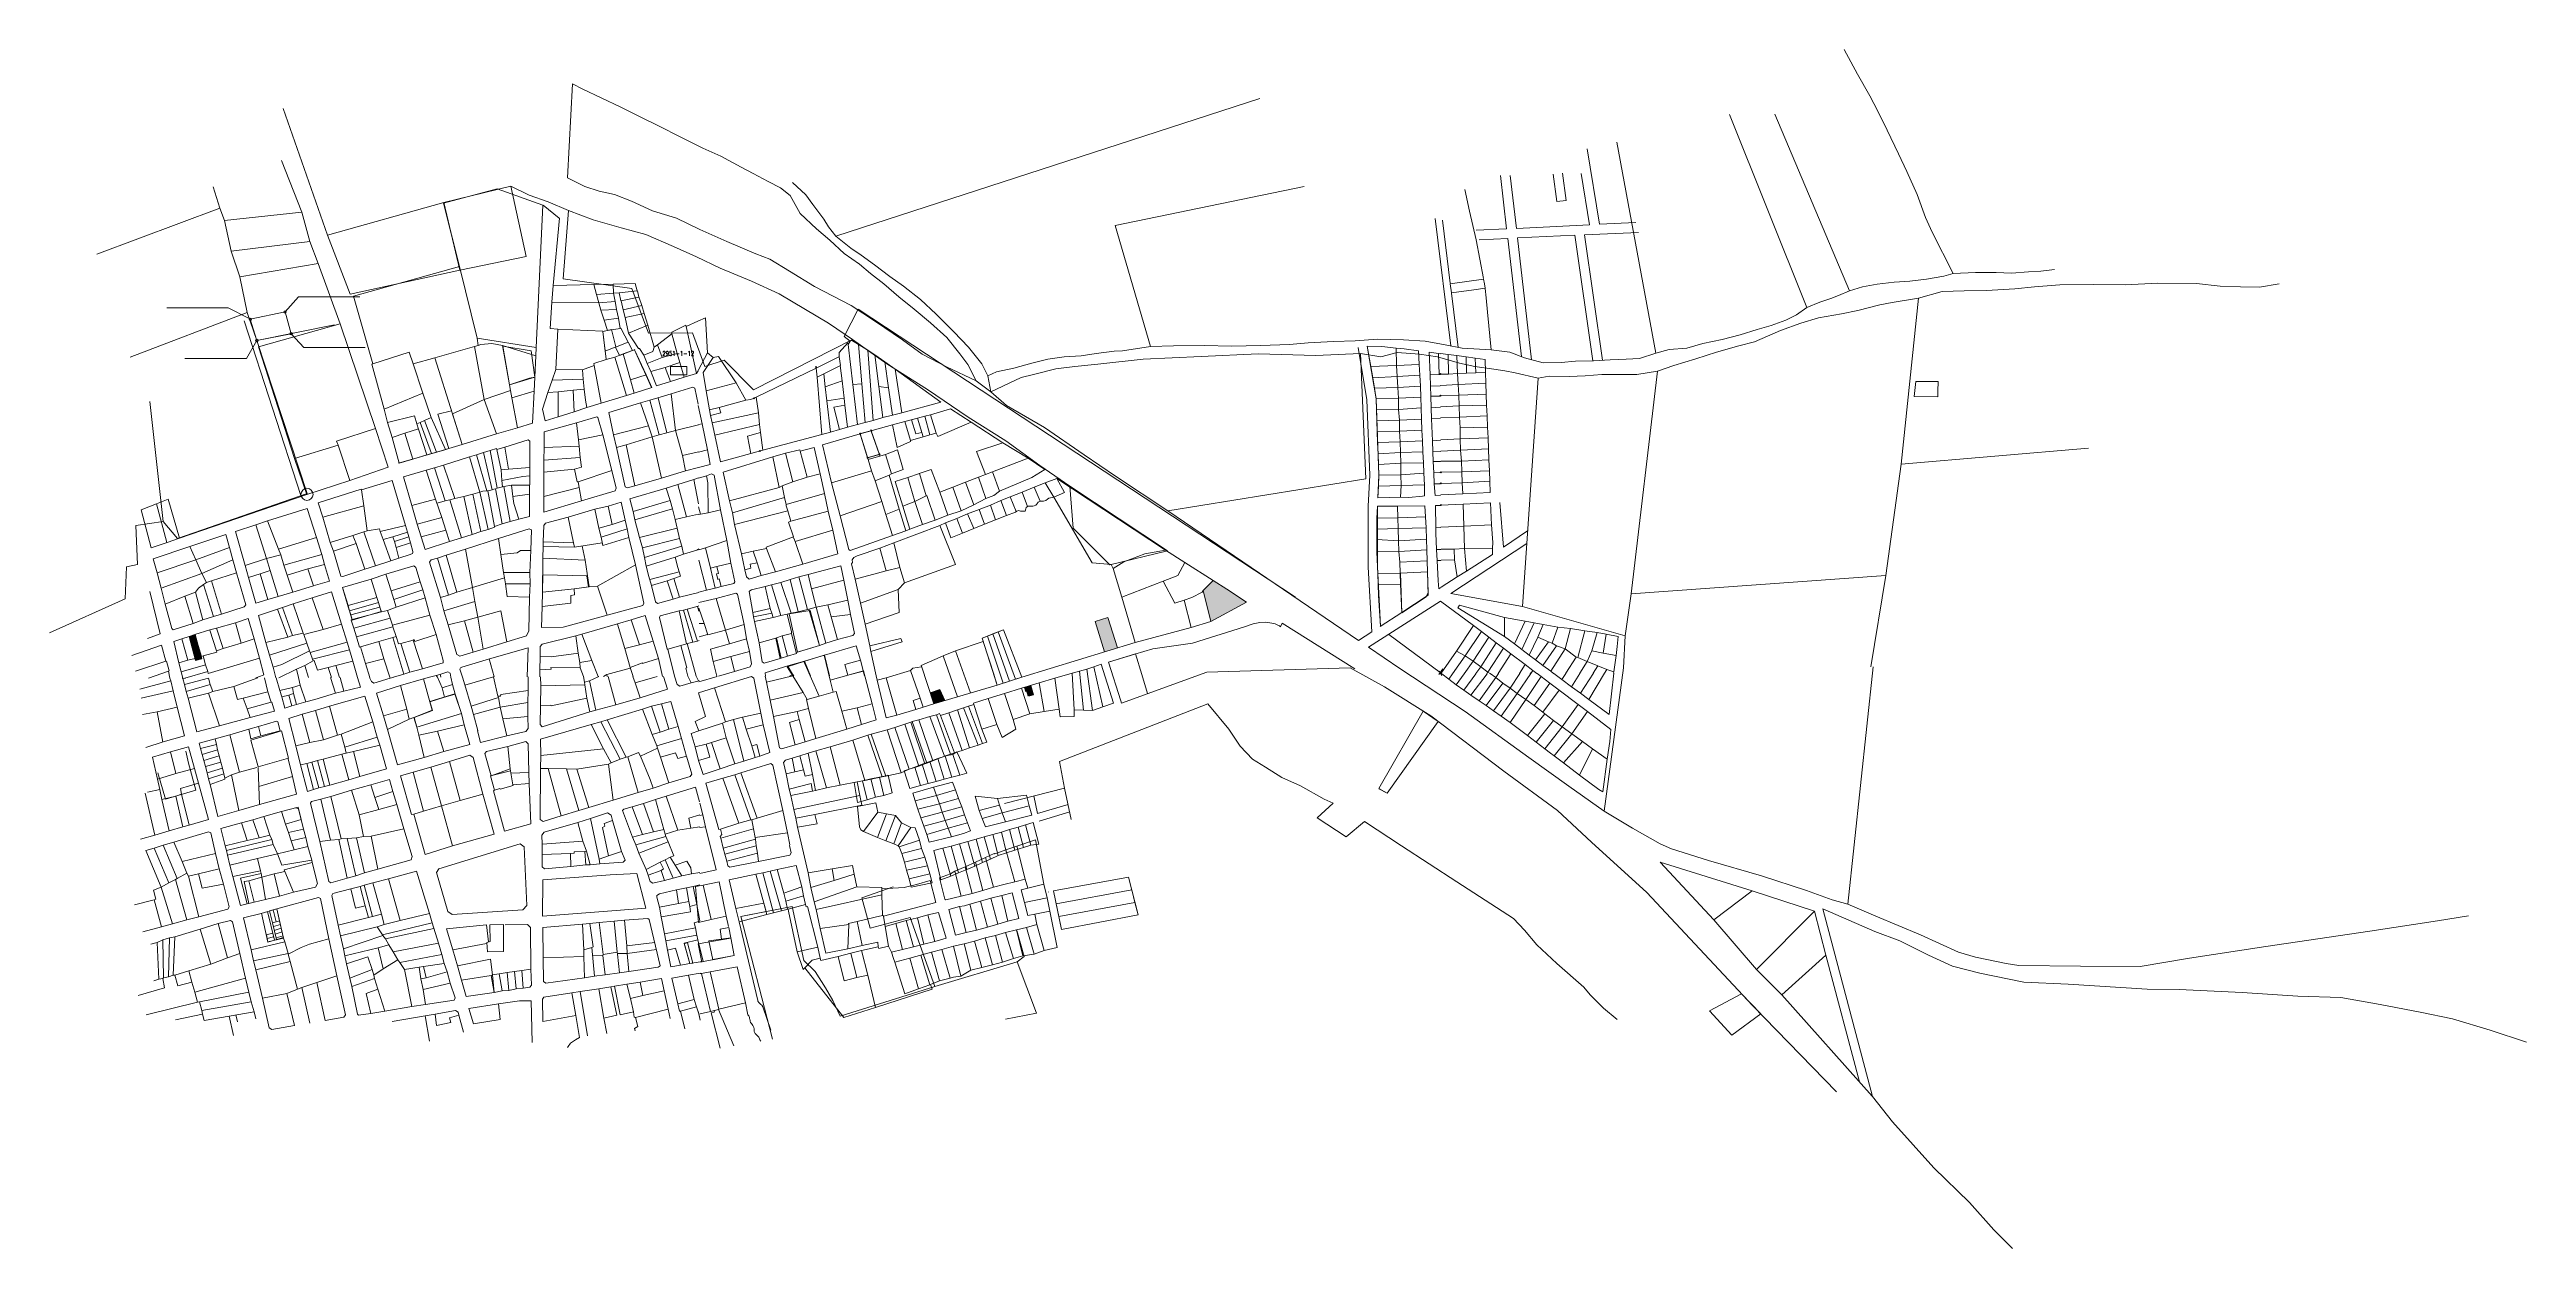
# Model space of a CAD drawing. Header units: millimetres. Extents: x 1956 to 626854, y 2654 to 1330329.
# Drawn here: x 624581 to 626854, y 1329230 to 1330329 of the extents above.
import ezdxf
from ezdxf.enums import TextEntityAlignment as Align

# ---------------------------------------------------------------- set-up
doc = ezdxf.new("R2010")
doc.units = ezdxf.units.MM
doc.header["$PDMODE"] = 35
doc.header["$PDSIZE"] = 0.5
for name, color, linetype in [('-2', 1, 'Continuous'), ('-30', 7, 'Continuous'), ('2', 7, 'Continuous'), ('30', 7, 'Continuous'), ('9', 7, 'Continuous'), ('CVL_CUADCON_LIN', 8, 'Continuous'), ('CVL_CUADCON_TIT', 1, 'Continuous')]:
    doc.layers.add(name, color=color, linetype=linetype)
doc.layers.add('muebles', color=7, linetype='Continuous', lineweight=0, true_color=0x404040)
doc.styles.add('ROMANS', font='ROMANS', dxfattribs={"height": 0.2})
doc.styles.get("Standard").update_dxf_attribs({"font": 'TCCM____.TTF'})

msp = doc.modelspace()

# ---------------------------------------------------------------- hatches: boundary and pattern name
at = {"lineweight": 0}
h = msp.add_hatch(color=9, dxfattribs=at)
h.dxf.hatch_style = 1
h.paths.add_polyline_path([(625661.2, 1329834.1), (625648.7, 1329842.1), (625639.6, 1329833), (625646.7, 1329804.6), (625679.3, 1329822.3)])
msp.add_hatch(color=1, dxfattribs=at).paths.add_polyline_path([(624709.1, 1329790.8), (624714.7, 1329792.7), (624720.7, 1329770.4), (624715.1, 1329768.8)])
h = msp.add_hatch(color=9, dxfattribs=at)
h.dxf.hatch_style = 1
h.paths.add_polyline_path([(625552, 1329808.4), (625540.6, 1329804.6), (625549.1, 1329776.7), (625561.1, 1329780.3)])
h = msp.add_hatch(color=9, dxfattribs=at)
h.dxf.hatch_style = 1
h.paths.add_polyline_path([(625398, 1329742.2), (625389.1, 1329739.2), (625392.4, 1329729.1), (625402.5, 1329732.1)])
h = msp.add_hatch(color=7, dxfattribs=at)
h.dxf.hatch_style = 1
h.paths.add_polyline_path([(625481, 1329745.8), (625476, 1329744.2), (625477.2, 1329740.2), (625478, 1329740.5), (625479.4, 1329736), (625483.6, 1329737.3)])

# ---------------------------------------------------------------- linework, layer by layer
at = {"layer": '-2', "color": 1, "lineweight": 0}
for p, q in [((626227.6, 1330329.2), (626240, 1330306.6)), ((625056.2, 1330211.6), (625061, 1330297.7)), ((625061, 1330297.7), (625070.3, 1330292.9)), ((625070.3, 1330292.9), (625087.3, 1330285)), ((626240, 1330306.6), (626251.4, 1330286.8)), ((626251.4, 1330286.8), (626258.7, 1330272.6)), ((624795.6, 1330275), (624836, 1330158.8)), ((625087.3, 1330285), (625105.4, 1330276.4)), ((625105.4, 1330276.4), (625122.5, 1330267.9)), ((625122.5, 1330267.9), (625140.5, 1330259)), ((625691.7, 1330284.4), (625302.6, 1330157.9)), ((626193.3, 1330092.7), (626122.4, 1330269.7)), ((626232.6, 1330108), (626164.1, 1330269.9)), ((626258.7, 1330272.6), (626267.1, 1330255.3)), ((625140.5, 1330259), (625159.6, 1330249.1)), ((625159.6, 1330249.1), (625180.4, 1330238.9)), ((626055, 1330050.8), (626019, 1330244.4)), ((626267.1, 1330255.3), (626277.7, 1330233.4)), ((624793.8, 1330227.3), (624812.7, 1330180.2)), ((625180.4, 1330238.9), (625197, 1330231.3)), ((625197, 1330231.3), (625215.6, 1330221.2)), ((625215.6, 1330221.2), (625226.6, 1330215.6)), ((626277.7, 1330233.4), (626285.2, 1330217.2)), ((624737.3, 1330183.7), (624731.2, 1330203.2)), ((625004.2, 1330204), (624942.8, 1330188.8)), ((625018.5, 1330139.3), (625004.2, 1330204)), ((625021.2, 1330195.7), (625004.2, 1330204)), ((625038.6, 1330189.4), (625021.2, 1330195.7)), ((625072.3, 1330203.5), (625056.2, 1330211.6)), ((625085.4, 1330199.4), (625072.3, 1330203.5)), ((625099.5, 1330196.2), (625085.4, 1330199.4)), ((625115.1, 1330190), (625099.5, 1330196.2)), ((625226.6, 1330215.6), (625240.4, 1330208.1)), ((625240.4, 1330208.1), (625251.9, 1330202.5)), ((625251.9, 1330202.5), (625260.6, 1330195.4)), ((625260.6, 1330195.4), (625269.9, 1330178.9)), ((625274.9, 1330195.8), (625262.7, 1330207.3)), ((625281.3, 1330187), (625274.9, 1330195.8)), ((625732.1, 1330203.5), (625558.8, 1330167.8)), ((625879.7, 1330200.7), (625884, 1330181)), ((626285.2, 1330217.2), (626294.8, 1330196.4)), ((626294.8, 1330196.4), (626302.4, 1330175.1)), ((624737.3, 1330183.7), (624624.4, 1330141.4)), ((624741.6, 1330172.4), (624737.3, 1330183.7)), ((624812.7, 1330180.2), (624741.6, 1330172.4)), ((624747.7, 1330144.3), (624741.6, 1330172.4)), ((624812.7, 1330180.2), (624819.9, 1330153.1)), ((624942.8, 1330188.8), (624836, 1330158.8)), ((624957.4, 1330126.7), (624942.8, 1330188.8)), ((625057.2, 1330181.6), (625038.6, 1330189.4)), ((625057.2, 1330181.6), (625052.3, 1330118.9)), ((625079.9, 1330173.1), (625057.2, 1330181.6)), ((625105.6, 1330165.6), (625079.9, 1330173.1)), ((625134.2, 1330181.3), (625115.1, 1330190)), ((625156.4, 1330174.4), (625134.2, 1330181.3)), ((625177.7, 1330164.2), (625156.4, 1330174.4)), ((625269.9, 1330178.9), (625284.8, 1330164.7)), ((625291.6, 1330173.7), (625281.3, 1330187)), ((625295.7, 1330166.7), (625291.6, 1330173.7)), ((625884, 1330181), (625890.2, 1330154.7)), ((626302.4, 1330175.1), (626308.4, 1330161.7)), ((624819.9, 1330153.1), (624747.7, 1330144.3)), ((624819.9, 1330153.1), (624827.5, 1330133.1)), ((624836, 1330158.8), (624857, 1330104.8)), ((625128.3, 1330159.6), (625105.6, 1330165.6)), ((625153.5, 1330148.6), (625128.3, 1330159.6)), ((625202.4, 1330153.1), (625177.7, 1330164.2)), ((625229, 1330141.8), (625202.4, 1330153.1)), ((625284.8, 1330164.7), (625296.9, 1330154.3)), ((625302.6, 1330157.9), (625295.7, 1330166.7)), ((625296.9, 1330154.3), (625310.3, 1330142)), ((625316.3, 1330147.1), (625302.6, 1330157.9)), ((625558.8, 1330167.8), (625591.3, 1330056.9)), ((625890.2, 1330154.7), (625896.8, 1330119.3)), ((626308.4, 1330161.7), (626327.8, 1330123.8)), ((624755.7, 1330120.7), (624747.7, 1330144.3)), ((624827.5, 1330133.1), (624755.7, 1330120.7)), ((624827.5, 1330133.1), (624847.6, 1330077.6)), ((624857, 1330104.8), (624957.4, 1330126.7)), ((624957.4, 1330126.7), (625018.5, 1330139.3)), ((625174.6, 1330139.1), (625153.5, 1330148.6)), ((625196.4, 1330128.6), (625174.6, 1330139.1)), ((625225.3, 1330116.9), (625196.4, 1330128.6)), ((625241.9, 1330136.9), (625229, 1330141.8)), ((625260.1, 1330126), (625241.9, 1330136.9)), ((625310.3, 1330142), (625324.1, 1330132.2)), ((625325.8, 1330140.5), (625316.3, 1330147.1)), ((625324.1, 1330132.2), (625334.3, 1330123.8)), ((625338, 1330131.6), (625325.8, 1330140.5)), ((625352, 1330121), (625338, 1330131.6)), ((626408.1, 1330125.8), (626420.6, 1330127.5)), ((624762.5, 1330088), (624755.7, 1330120.7)), ((625052.3, 1330118.9), (625115.3, 1330109.9)), ((625115.3, 1330109.9), (625130.6, 1330069)), ((625250.4, 1330105.1), (625225.3, 1330116.9)), ((625274.7, 1330090.7), (625250.4, 1330105.1)), ((625282.9, 1330111.9), (625260.1, 1330126)), ((625316.5, 1330094.5), (625282.9, 1330111.9)), ((625334.3, 1330123.8), (625346.7, 1330114.3)), ((625346.7, 1330114.3), (625360.4, 1330102.5)), ((625364.7, 1330112.1), (625352, 1330121)), ((625380.2, 1330100), (625364.7, 1330112.1)), ((625898.2, 1330110.1), (625899.2, 1330101.6)), ((626222.5, 1330103.6), (626232.6, 1330108)), ((626232.6, 1330108), (626244.6, 1330111.5)), ((626244.6, 1330111.5), (626257.9, 1330113.9)), ((626257.9, 1330113.9), (626273.7, 1330115.8)), ((626273.7, 1330115.8), (626287.9, 1330116.7)), ((626287.9, 1330116.7), (626303.2, 1330118.6)), ((626295.9, 1330101.2), (626317.7, 1330107.3)), ((626303.2, 1330118.6), (626319.1, 1330121.2)), ((626317.7, 1330107.3), (626337.8, 1330108)), ((626319.1, 1330121.2), (626327.8, 1330123.8)), ((626327.8, 1330123.8), (626348.1, 1330124.8)), ((626337.8, 1330108), (626358.4, 1330108.3)), ((626348.1, 1330124.8), (626367.2, 1330124.6)), ((626358.4, 1330108.3), (626384.3, 1330109.6)), ((626367.2, 1330124.6), (626381.2, 1330124.2)), ((626381.2, 1330124.2), (626396.9, 1330125.3)), ((626384.3, 1330109.6), (626402.4, 1330111.7)), ((626396.9, 1330125.3), (626408.1, 1330125.8)), ((626402.4, 1330111.7), (626425.6, 1330113.4)), ((626425.6, 1330113.4), (626456.1, 1330113.6)), ((626456.1, 1330113.6), (626485.6, 1330113.4)), ((626485.6, 1330113.4), (626515.6, 1330114.9)), ((626515.6, 1330114.9), (626550.9, 1330114.7)), ((626550.9, 1330114.7), (626572.7, 1330112.1)), ((626572.7, 1330112.1), (626591.3, 1330111.7)), ((626591.3, 1330111.7), (626608.8, 1330111.2)), ((626608.8, 1330111.2), (626626.9, 1330114.3)), ((624762.5, 1330088), (624655, 1330047)), ((624771.3, 1330062.3), (624762.5, 1330088)), ((625295.7, 1330078.2), (625274.7, 1330090.7)), ((625339, 1330079.7), (625316.5, 1330094.5)), ((625360.4, 1330102.5), (625374.4, 1330091.2)), ((625374.4, 1330091.2), (625389.5, 1330078.4)), ((625394.6, 1330086.6), (625380.2, 1330100)), ((625410.7, 1330070.4), (625394.6, 1330086.6)), ((625899.2, 1330101.6), (625900.6, 1330088.3)), ((625900.6, 1330088.3), (625903.8, 1330053.9)), ((626174.2, 1330081), (626184, 1330085.8)), ((626184, 1330085.8), (626193.3, 1330092.7)), ((626187.8, 1330078.3), (626204.2, 1330083)), ((626193.3, 1330092.7), (626205.4, 1330097.5)), ((626204.2, 1330083), (626225.4, 1330086.8)), ((626205.4, 1330097.5), (626215.6, 1330100.8)), ((626215.6, 1330100.8), (626222.5, 1330103.6)), ((626225.4, 1330086.8), (626240.2, 1330090)), ((626240.2, 1330090), (626260.4, 1330095)), ((626260.4, 1330095), (626271.7, 1330097.3)), ((626271.7, 1330097.3), (626295.9, 1330101.2)), ((626280, 1329948.8), (626295.9, 1330101.2)), ((624842.7, 1330076.6), (624771.3, 1330062.3)), ((624817.5, 1329922), (624771.3, 1330062.3)), ((625130.6, 1330069), (625171, 1330069.5)), ((625171, 1330069.5), (625182.4, 1330038.5)), ((625227.1, 1330017), (625317.7, 1330063.4)), ((625317.7, 1330063.4), (625295.7, 1330078.2)), ((625349.4, 1330041), (625317.7, 1330063.4)), ((625363.7, 1330063), (625339, 1330079.7)), ((625381.9, 1330049.8), (625363.7, 1330063)), ((625389.5, 1330078.4), (625404.4, 1330065)), ((625404.4, 1330065), (625416.2, 1330050.2)), ((625424.3, 1330056.1), (625410.7, 1330070.4)), ((625692.2, 1330057.6), (625718.9, 1330058.7)), ((625718.9, 1330058.7), (625736, 1330060.3)), ((625736, 1330060.3), (625759.1, 1330061.4)), ((625759.1, 1330061.4), (625779, 1330061.9)), ((625779, 1330061.9), (625799.6, 1330063.5)), ((625799.6, 1330063.5), (625823.5, 1330062.8)), ((625823.5, 1330062.8), (625843.3, 1330061.6)), ((625843.3, 1330061.6), (625861.5, 1330058.5)), ((625861.5, 1330058.5), (625877.2, 1330055.3)), ((626083.3, 1330055.4), (626097.9, 1330059.6)), ((626097.9, 1330059.6), (626115.8, 1330063.4)), ((626115.8, 1330063.4), (626132.4, 1330067.6)), ((626131.1, 1330057.4), (626145.4, 1330061.1)), ((626132.4, 1330067.6), (626147.8, 1330072.3)), ((626145.4, 1330061.1), (626169.4, 1330071.4)), ((626147.8, 1330072.3), (626160.8, 1330076)), ((626160.8, 1330076), (626174.2, 1330081)), ((626169.4, 1330071.4), (626187.8, 1330078.3)), ((625182.4, 1330038.5), (625200.1, 1330044.4)), ((625200.1, 1330044.4), (625227.1, 1330017)), ((625386.7, 1330017.4), (625349.4, 1330041)), ((625404, 1330038.1), (625381.9, 1330049.8)), ((625431.4, 1330025.4), (625404, 1330038.1)), ((625416.2, 1330050.2), (625423.6, 1330040.4)), ((625423.6, 1330040.4), (625431.4, 1330025.4)), ((625436.6, 1330041), (625424.3, 1330056.1)), ((625441.9, 1330030), (625436.6, 1330041)), ((625449.9, 1330033.6), (625466, 1330037)), ((625466, 1330037), (625482.4, 1330041.4)), ((625482.4, 1330041.4), (625497.2, 1330045.1)), ((625504.3, 1330036.5), (625483.9, 1330031.2)), ((625497.2, 1330045.1), (625512, 1330047.5)), ((625521.9, 1330038.6), (625504.3, 1330036.5)), ((625512, 1330047.5), (625527.5, 1330048.4)), ((625542.8, 1330040.6), (625521.9, 1330038.6)), ((625527.5, 1330048.4), (625541.5, 1330050.3)), ((625541.5, 1330050.3), (625557.9, 1330052.4)), ((625584.4, 1330045.1), (625542.8, 1330040.6)), ((625557.9, 1330052.4), (625565.5, 1330053)), ((625565.5, 1330053), (625591.3, 1330056.9)), ((625637.6, 1330047.8), (625584.4, 1330045.1)), ((625591.3, 1330056.9), (625612.4, 1330057.4)), ((625612.4, 1330057.4), (625640.4, 1330057.6)), ((625690, 1330050), (625637.6, 1330047.8)), ((625640.4, 1330057.6), (625665.8, 1330057)), ((625665.8, 1330057), (625692.2, 1330057.6)), ((625742.8, 1330048.6), (625690, 1330050)), ((625783.8, 1330050.4), (625742.8, 1330048.6)), ((625783.8, 1330050.4), (625802.7, 1330047.3)), ((625788.9, 1329935.6), (625783.8, 1330050.4)), ((625802.7, 1330047.3), (625817.6, 1330051.3)), ((625817.6, 1330051.3), (625838.1, 1330049.7)), ((625838.1, 1330049.7), (625854.6, 1330047.3)), ((625854.6, 1330047.3), (625874.8, 1330041.4)), ((625874.8, 1330041.4), (625888.9, 1330038.5)), ((625877.2, 1330055.3), (625903.8, 1330053.9)), ((625888.9, 1330038.5), (625906.4, 1330036)), ((625903.8, 1330053.9), (625920.8, 1330051.7)), ((625906.4, 1330036), (625916.3, 1330034.5)), ((625920.8, 1330051.7), (625934.4, 1330046.5)), ((625934.4, 1330046.5), (625951.5, 1330041.7)), ((625951.5, 1330041.7), (625968.1, 1330042.1)), ((625968.1, 1330042.1), (625981.3, 1330043.5)), ((625981.3, 1330043.5), (625997.8, 1330043.8)), ((625997.8, 1330043.8), (626012.9, 1330044.7)), ((626012.9, 1330044.7), (626027.6, 1330045.1)), ((626027.6, 1330045.1), (626039.8, 1330045.8)), ((626039.8, 1330045.8), (626055, 1330050.8)), ((626055, 1330050.8), (626067.2, 1330054)), ((626056.3, 1330034.2), (626071.4, 1330039.4)), ((626067.2, 1330054), (626083.3, 1330055.4)), ((626071.4, 1330039.4), (626091.7, 1330045.5)), ((626091.7, 1330045.5), (626110.6, 1330051.6)), ((626110.6, 1330051.6), (626131.1, 1330057.4)), ((625424.1, 1329992), (625386.7, 1330017.4)), ((625431.4, 1330025.4), (625444.8, 1330015.4)), ((625441.9, 1330030), (625449.9, 1330033.6)), ((625444.8, 1330015.4), (625441.9, 1330030)), ((625472.6, 1330028.4), (625444.8, 1330015.4)), ((625444.8, 1330015.4), (625459, 1330002.8)), ((625483.9, 1330031.2), (625472.6, 1330028.4)), ((625916.3, 1330034.5), (625925.9, 1330032.7)), ((625925.9, 1330032.7), (625946.9, 1330027.9)), ((625932.5, 1329818.2), (625946.9, 1330027.9)), ((625946.9, 1330027.9), (625957.1, 1330029.6)), ((625957.1, 1330029.6), (625975.4, 1330029.4)), ((625975.4, 1330029.4), (625990.1, 1330030)), ((625990.1, 1330030), (626005.4, 1330031.2)), ((626005.4, 1330031.2), (626020.7, 1330031.3)), ((626020.7, 1330031.3), (626037.4, 1330031.1)), ((626032.2, 1329830.1), (626056.3, 1330034.2)), ((626037.4, 1330031.1), (626056.3, 1330034.2)), ((624673, 1330006.4), (624685.4, 1329896.4)), ((625458.4, 1329970.3), (625424.1, 1329992)), ((625459, 1330002.8), (625494.1, 1329982.6)), ((625489.8, 1329947.6), (625458.4, 1329970.3)), ((625494.1, 1329982.6), (625530.3, 1329957.5)), ((625517.3, 1329928.8), (625489.8, 1329947.6)), ((625530.3, 1329957.5), (625559.2, 1329937.9)), ((626266, 1329846.7), (626280, 1329948.8)), ((626452, 1329963.7), (626280, 1329948.8)), ((625517.3, 1329928.8), (625520.4, 1329890.1)), ((625606.8, 1329869.3), (625517.3, 1329928.8)), ((625559.2, 1329937.9), (625607.2, 1329906.2)), ((625607.2, 1329906.2), (625788.9, 1329935.6)), ((624698.5, 1329880.6), (624817.5, 1329922)), ((625607.2, 1329906.2), (625782.1, 1329787.2)), ((624685.4, 1329896.4), (624660.4, 1329892.5)), ((624660.4, 1329892.5), (624661.7, 1329856.9)), ((624685.4, 1329896.4), (624698.5, 1329880.6)), ((625520.4, 1329890.1), (625553.8, 1329856.7)), ((624651.8, 1329854.6), (624650.5, 1329825.4)), ((624661.7, 1329856.9), (624651.8, 1329854.6)), ((625553.8, 1329856.7), (625606.8, 1329869.3)), ((626032.2, 1329830.1), (626266, 1329846.7)), ((626252.2, 1329762.9), (626266, 1329846.7)), ((624650.5, 1329825.4), (624581.1, 1329794.3)), ((626026.9, 1329791.3), (625932.5, 1329818.2)), ((626026.9, 1329791.3), (626032.2, 1329830.1)), ((625778.6, 1329761.3), (625712.2, 1329803)), ((626025.2, 1329762.1), (626026.9, 1329791.3)), ((625791.2, 1329781), (625820, 1329761.4)), ((625169.7, 1329748.2), (625175.9, 1329750)), ((625176.5, 1329750.2), (625174.3, 1329754.3)), ((625175.9, 1329750), (625177.2, 1329750.5)), ((625169.6, 1329615), (625177.6, 1329616.2)), ((625170.1, 1329573.1), (625177.8, 1329574.5)), ((625177.8, 1329563.1), (625171.5, 1329561.5)), ((625175.1, 1329544.9), (625171.5, 1329561.5)), ((625175.1, 1329544.9), (625177.9, 1329529.9)), ((625177.9, 1329529.6), (625172.6, 1329528.2)), ((625172.6, 1329528.2), (625173.8, 1329523.5)), ((625173.8, 1329523.5), (625175, 1329516.7)), ((625175, 1329516.8), (625175.8, 1329512.6)), ((625175.8, 1329512.7), (625180.9, 1329492.8)), ((625172.6, 1329457.8), (625174.8, 1329451)), ((625174.8, 1329451), (625176.8, 1329444.8)), ((625176.8, 1329444.8), (625178.2, 1329439))]:
    msp.add_line(p, q, dxfattribs=at)
at = {"layer": '-30', "color": 1, "lineweight": 0}
for p, q in [((625865, 1329751.8), (625858.7, 1329756.6)), ((625865, 1329751.8), (625868.4, 1329756.6)), ((625871.8, 1329746.6), (625865, 1329751.8)), ((625871.8, 1329746.6), (625879, 1329756.7)), ((625878.7, 1329741.7), (625871.8, 1329746.6)), ((625889.7, 1329756.7), (625878.7, 1329741.7)), ((625885.3, 1329737.1), (625878.7, 1329741.7)), ((625900, 1329756.7), (625885.3, 1329737.1)), ((625892.8, 1329731.9), (625908.2, 1329753.3)), ((625899.1, 1329727.5), (625914.6, 1329747.9)), ((625908.2, 1329753.3), (625902.9, 1329756.8)), ((625905.9, 1329722.8), (625921.2, 1329743.4)), ((625910.4, 1329756.8), (625908.2, 1329753.3)), ((625908.2, 1329753.3), (625914.6, 1329747.9)), ((625914.6, 1329747.9), (625921.2, 1329743.4)), ((625930, 1329756.8), (625921.2, 1329743.4)), ((625927.8, 1329738.4), (625921.2, 1329743.4)), ((625927.8, 1329738.4), (625940.2, 1329756.9)), ((625949.7, 1329754), (625935.7, 1329733.1)), ((625957.6, 1329747.9), (625943.2, 1329727.5)), ((625945.9, 1329756.9), (625949.7, 1329754)), ((625949.7, 1329754), (625957.6, 1329747.9)), ((625951.2, 1329721.5), (625966.2, 1329741.5)), ((625957.6, 1329747.9), (625966.2, 1329741.5)), ((625968.7, 1329751.4), (625961.2, 1329757)), ((625966.2, 1329741.5), (625983.6, 1329728.5)), ((625968.7, 1329751.4), (625972.3, 1329757)), ((625977.6, 1329744.7), (625968.7, 1329751.4)), ((625985.3, 1329757), (625977.6, 1329744.7)), ((625985.9, 1329739), (625977.6, 1329744.7)), ((625997.6, 1329757.1), (625985.9, 1329739)), ((625993.4, 1329733.2), (626007.9, 1329757.1)), ((626016.3, 1329757.1), (626012, 1329719.4)), ((625892.8, 1329731.9), (625885.3, 1329737.1)), ((625899.1, 1329727.5), (625892.8, 1329731.9)), ((625905.9, 1329722.8), (625899.1, 1329727.5)), ((625913, 1329717.8), (625905.9, 1329722.8)), ((625913, 1329717.8), (625927.8, 1329738.4)), ((625921.1, 1329711.8), (625913, 1329717.8)), ((625935.7, 1329733.1), (625921.1, 1329711.8)), ((625935.7, 1329733.1), (625927.8, 1329738.4)), ((625943.2, 1329727.5), (625935.7, 1329733.1)), ((625953, 1329719.8), (625937.2, 1329700.1)), ((625943.2, 1329727.5), (625951.2, 1329721.5)), ((625951.2, 1329721.5), (625953, 1329719.8)), ((625953, 1329719.8), (625961, 1329713.9)), ((625983.6, 1329728.5), (625969, 1329708.1)), ((625992.2, 1329722), (625977.7, 1329701.7)), ((625983.6, 1329728.5), (625992.2, 1329722)), ((625993.4, 1329733.2), (625985.9, 1329739)), ((625992.2, 1329722), (626013.5, 1329705.5)), ((626012, 1329719.4), (625993.4, 1329733.2)), ((625937.2, 1329700.1), (625921.1, 1329711.8)), ((625945.2, 1329693.9), (625937.2, 1329700.1)), ((625961, 1329713.9), (625945.2, 1329693.9)), ((625969, 1329708.1), (625953.2, 1329687.9)), ((625969, 1329708.1), (625961, 1329713.9)), ((625961.7, 1329681.3), (625977.7, 1329701.7)), ((625977.7, 1329701.7), (625969, 1329708.1)), ((625987.5, 1329694.4), (625977.7, 1329701.7)), ((626013.5, 1329705.5), (626012.7, 1329694.5)), ((625375, 1329670.9), (625381.8, 1329673.6)), ((625381.8, 1329673.6), (625388.9, 1329676.2)), ((625381.8, 1329673.6), (625387.3, 1329656)), ((625388.9, 1329676.2), (625396.2, 1329678.9)), ((625388.9, 1329676.2), (625394.6, 1329657.9)), ((625396.2, 1329678.9), (625403, 1329681.1)), ((625396.2, 1329678.9), (625401.9, 1329659.9)), ((625403, 1329681.1), (625405.1, 1329681.7)), ((625403, 1329681.1), (625409.1, 1329661.8)), ((625405.1, 1329681.7), (625410, 1329682.7)), ((625410, 1329682.7), (625413.6, 1329685)), ((625410, 1329682.7), (625416.2, 1329663.7)), ((625413.6, 1329685), (625418.4, 1329674.5)), ((625418.4, 1329674.5), (625422.6, 1329665.5)), ((625953.2, 1329687.9), (625945.2, 1329693.9)), ((625958.4, 1329683.9), (625953.2, 1329687.9)), ((625961.7, 1329681.3), (625958.4, 1329683.9)), ((625970.1, 1329674.9), (625961.7, 1329681.3)), ((625970.1, 1329674.9), (625987.5, 1329694.4)), ((625984.8, 1329663.6), (625970.1, 1329674.9)), ((625996.7, 1329687.8), (625984.8, 1329663.6)), ((625987.5, 1329694.4), (625996.7, 1329687.8)), ((626010.4, 1329678.4), (625996.7, 1329687.8)), ((626010.4, 1329678.4), (626006.3, 1329648.3)), ((626012.7, 1329694.5), (626010.4, 1329678.4)), ((625319.3, 1329656.9), (625326.9, 1329658.4)), ((625322.3, 1329638.7), (625319.3, 1329656.9)), ((625326.9, 1329658.4), (625334.7, 1329660.4)), ((625331.2, 1329641), (625326.9, 1329658.4)), ((625334.7, 1329660.4), (625342.5, 1329661.7)), ((625339, 1329643.4), (625334.7, 1329660.4)), ((625342.5, 1329661.7), (625350.3, 1329663.4)), ((625346.5, 1329645.1), (625342.5, 1329661.7)), ((625350.3, 1329663.4), (625350.6, 1329663.5)), ((625350.6, 1329663.5), (625354.2, 1329647.3)), ((625365.2, 1329667.6), (625369.8, 1329669.1)), ((625370.4, 1329651.4), (625365.2, 1329667.6)), ((625369.8, 1329669.1), (625375, 1329670.9)), ((625380.1, 1329654.1), (625370.4, 1329651.4)), ((625373.2, 1329647.2), (625392.1, 1329652.6)), ((625380.1, 1329654.1), (625375, 1329670.9)), ((625387.3, 1329656), (625380.1, 1329654.1)), ((625394.6, 1329657.9), (625387.3, 1329656)), ((625392.1, 1329652.6), (625409.5, 1329657.3)), ((625392.1, 1329652.6), (625394.8, 1329644.9)), ((625401.9, 1329659.9), (625394.6, 1329657.9)), ((625412.2, 1329650.2), (625394.8, 1329644.9)), ((625409.1, 1329661.8), (625401.9, 1329659.9)), ((625416.2, 1329663.7), (625409.1, 1329661.8)), ((625409.5, 1329657.3), (625412.2, 1329650.2)), ((625412.2, 1329650.2), (625415.1, 1329642.3)), ((625422.6, 1329665.5), (625416.2, 1329663.7)), ((626002.5, 1329650.4), (625984.8, 1329663.6)), ((626006.3, 1329648.3), (626002.5, 1329650.4)), ((625331.2, 1329641), (625322.3, 1329638.7)), ((625322.3, 1329634.8), (625339.3, 1329638.2)), ((625324.2, 1329616.2), (625322.3, 1329634.8)), ((625341.2, 1329629.6), (625328, 1329612.1)), ((625339, 1329643.4), (625331.2, 1329641)), ((625346.5, 1329645.1), (625339, 1329643.4)), ((625339.3, 1329638.2), (625341.2, 1329629.6)), ((625348.9, 1329628.2), (625340.9, 1329606.4)), ((625341.2, 1329629.6), (625348.9, 1329628.2)), ((625354.2, 1329647.3), (625346.5, 1329645.1)), ((625348.4, 1329603.4), (625357.2, 1329626.8)), ((625348.9, 1329628.2), (625357.2, 1329626.8)), ((625357.2, 1329626.8), (625362.8, 1329619.8)), ((625375.2, 1329640), (625373.2, 1329647.2)), ((625394.8, 1329644.9), (625375.2, 1329640)), ((625377.9, 1329632.4), (625375.2, 1329640)), ((625377.9, 1329632.4), (625397.5, 1329637.4)), ((625380.6, 1329624.6), (625377.9, 1329632.4)), ((625400.2, 1329629.8), (625380.6, 1329624.6)), ((625394.8, 1329644.9), (625397.5, 1329637.4)), ((625415.1, 1329642.3), (625397.5, 1329637.4)), ((625400.2, 1329629.8), (625397.5, 1329637.4)), ((625418, 1329634.6), (625400.2, 1329629.8)), ((625400.2, 1329629.8), (625402.9, 1329622.2)), ((625420.7, 1329627.3), (625402.9, 1329622.2)), ((625415.1, 1329642.3), (625418, 1329634.6)), ((625418, 1329634.6), (625420.7, 1329627.3)), ((625420.7, 1329627.3), (625423.4, 1329619.9)), ((625434.1, 1329631.3), (625430.4, 1329644.3)), ((625430.4, 1329644.3), (625450.9, 1329642.1)), ((625452.6, 1329636), (625434.1, 1329631.3)), ((625436.7, 1329623.9), (625434.1, 1329631.3)), ((625436.7, 1329623.9), (625455.1, 1329629)), ((625450.9, 1329642.1), (625477.5, 1329645.3)), ((625450.9, 1329642.1), (625452.6, 1329636)), ((625455.1, 1329629), (625452.6, 1329636)), ((625455.1, 1329629), (625479.8, 1329635.4)), ((625458.2, 1329620.8), (625455.1, 1329629)), ((625482.3, 1329627.1), (625458.2, 1329620.8)), ((625477.5, 1329645.3), (625479.8, 1329635.4)), ((625479.8, 1329635.4), (625482.3, 1329627.1)), ((625325.6, 1329613.5), (625324.2, 1329616.2)), ((625328, 1329612.1), (625325.6, 1329613.5)), ((625340.9, 1329606.4), (625328, 1329612.1)), ((625348.4, 1329603.4), (625340.9, 1329606.4)), ((625355.7, 1329600.7), (625362.8, 1329619.8)), ((625359.8, 1329598.9), (625371.4, 1329615.5)), ((625360.7, 1329597.8), (625379.4, 1329604)), ((625362.8, 1329619.8), (625371.4, 1329615.5)), ((625371.4, 1329615.5), (625375.3, 1329615.4)), ((625375.3, 1329615.4), (625379.4, 1329604)), ((625379.4, 1329604), (625381.2, 1329596.3)), ((625383.2, 1329617), (625380.6, 1329624.6)), ((625383.2, 1329617), (625402.9, 1329622.2)), ((625385.9, 1329609.3), (625383.2, 1329617)), ((625405.6, 1329615), (625385.9, 1329609.3)), ((625388.3, 1329602.1), (625385.9, 1329609.3)), ((625408.6, 1329607.2), (625388.3, 1329602.1)), ((625402.9, 1329622.2), (625405.6, 1329615)), ((625423.4, 1329619.9), (625405.6, 1329615)), ((625408.6, 1329607.2), (625405.6, 1329615)), ((625419.8, 1329610.2), (625408.6, 1329607.2)), ((625426.1, 1329612.6), (625419.8, 1329610.2)), ((625423.4, 1329619.9), (625426.1, 1329612.6)), ((625423.7, 1329602.7), (625431.3, 1329604.9)), ((625431.3, 1329604.9), (625438.7, 1329607)), ((625431.3, 1329604.9), (625437, 1329583.6)), ((625439.8, 1329616.3), (625436.7, 1329623.9)), ((625438.7, 1329607), (625446.7, 1329609.2)), ((625438.7, 1329607), (625444.5, 1329586.5)), ((625449.5, 1329618.7), (625439.8, 1329616.3)), ((625446.7, 1329609.2), (625454.5, 1329611.5)), ((625446.7, 1329609.2), (625451.5, 1329590)), ((625458.2, 1329620.8), (625449.5, 1329618.7)), ((625454.5, 1329611.5), (625462, 1329613.7)), ((625454.5, 1329611.5), (625459, 1329592.5)), ((625462, 1329613.7), (625469.7, 1329616)), ((625462, 1329613.7), (625466.7, 1329594.7)), ((625469.7, 1329616), (625476.5, 1329618)), ((625474.6, 1329597.3), (625469.7, 1329616)), ((625476.5, 1329618), (625483.6, 1329620.1)), ((625481.3, 1329599.4), (625476.5, 1329618)), ((625483.6, 1329620.1), (625488.7, 1329600.5)), ((625355.7, 1329600.7), (625348.4, 1329603.4)), ((625359.8, 1329598.9), (625355.7, 1329600.7)), ((625360.7, 1329597.8), (625359.8, 1329598.9)), ((625363, 1329591.9), (625360.7, 1329597.8)), ((625381.2, 1329596.3), (625363, 1329591.9)), ((625365.4, 1329583.7), (625363, 1329591.9)), ((625365.4, 1329583.7), (625384.1, 1329588.4)), ((625367.5, 1329576.5), (625365.4, 1329583.7)), ((625381.2, 1329596.3), (625384.1, 1329588.4)), ((625384.1, 1329588.4), (625386.6, 1329580.6)), ((625392.6, 1329594.4), (625400.8, 1329596.6)), ((625399, 1329567.7), (625392.6, 1329594.4)), ((625400.8, 1329596.6), (625408.3, 1329598.6)), ((625400.8, 1329596.6), (625408, 1329571)), ((625408.3, 1329598.6), (625416, 1329600.6)), ((625408.3, 1329598.6), (625415, 1329574)), ((625416, 1329600.6), (625423.7, 1329602.7)), ((625422.6, 1329577.2), (625416, 1329600.6)), ((625423.7, 1329602.7), (625430, 1329580.2)), ((625430, 1329580.2), (625437, 1329583.6)), ((625444.5, 1329586.5), (625437, 1329583.6)), ((625451.5, 1329590), (625444.5, 1329586.5)), ((625459, 1329592.5), (625451.5, 1329590)), ((625459, 1329592.5), (625466.7, 1329594.7)), ((625466.7, 1329594.7), (625474.6, 1329597.3)), ((625481.3, 1329599.4), (625474.6, 1329597.3)), ((625488.7, 1329600.5), (625481.3, 1329599.4)), ((625367.5, 1329576.5), (625386.6, 1329580.6)), ((625369.8, 1329568.5), (625367.5, 1329576.5)), ((625369.8, 1329568.5), (625388.7, 1329573.2)), ((625371.6, 1329560.9), (625369.8, 1329568.5)), ((625391, 1329564.9), (625371.6, 1329560.9)), ((625386.6, 1329580.6), (625388.7, 1329573.2)), ((625388.7, 1329573.2), (625391, 1329564.9)), ((625408, 1329571), (625399, 1329567.7)), ((625415, 1329574), (625408, 1329571)), ((625422.6, 1329577.2), (625415, 1329574)), ((625430, 1329580.2), (625422.6, 1329577.2))]:
    msp.add_line(p, q, dxfattribs=at)
at = {"color": 1, "lineweight": 0}
for p, q in [((625088.6, 1330070.7), (625096.8, 1330072.3)), ((625088.6, 1330070.7), (625096.8, 1330072.3)), ((625088.6, 1330070.7), (625090.8, 1330052.6)), ((625090.8, 1330052.6), (625088.6, 1330070.7)), ((625088.6, 1330070.7), (625090.8, 1330052.6)), ((625096.8, 1330072.3), (625100.7, 1330056.4)), ((625100.4, 1330056.3), (625112.1, 1330060.8)), ((625116, 1330053.3), (625112.1, 1330060.8)), ((625112.1, 1330060.8), (625116, 1330053.3)), ((625003.2, 1330021.7), (624996.9, 1330057.2)), ((625023.1, 1330052.9), (624996.9, 1330057.2)), ((625023.1, 1330052.9), (624996.9, 1330057.2)), ((624996.9, 1330057.2), (625003.2, 1330021.7)), ((625026.3, 1330028.8), (625023.1, 1330052.9)), ((625023.1, 1330052.9), (625026.3, 1330028.8)), ((625026.3, 1330028.8), (625023.1, 1330052.9)), ((625100.7, 1330056.4), (625090.8, 1330052.6)), ((625104, 1330048.7), (625100.4, 1330056.3)), ((625116, 1330053.3), (625104, 1330048.7)), ((625116, 1330053.3), (625104, 1330048.7)), ((625117.9, 1330053.9), (625118, 1330054)), ((625117.9, 1330053.8), (625125.6, 1330036.7)), ((625133.5, 1330019.2), (625125.8, 1330036.3)), ((625021.5, 1330027.8), (625003.2, 1330021.7)), ((625003.2, 1330021.7), (625021.5, 1330027.8)), ((625026.3, 1330028.8), (625021.5, 1330027.8)), ((625021.5, 1330027.8), (625026.3, 1330028.8)), ((625133.7, 1330019.1), (625133.8, 1330019.1)), ((625377.6, 1329991), (625372.1, 1329989.7)), ((625372.1, 1329989.7), (625377.6, 1329991)), ((625377.6, 1329991), (625377.6, 1329991)), ((625381.5, 1329977.9), (625377.6, 1329991)), ((625377.6, 1329991), (625381.5, 1329977.9)), ((625324.8, 1329976.8), (625335, 1329979.6)), ((625331.7, 1329954.8), (625324.8, 1329976.8)), ((625331.6, 1329955.3), (625324.9, 1329976.3)), ((625325.2, 1329976.9), (625334.5, 1329979.5)), ((625335, 1329979.6), (625342.5, 1329957.8)), ((625335.1, 1329979.2), (625342.3, 1329958.3)), ((625372.1, 1329989.7), (625376, 1329976.6)), ((625376, 1329976.6), (625372.1, 1329989.7)), ((625376, 1329976.6), (625381.5, 1329977.9)), ((625381.5, 1329977.9), (625376, 1329976.6)), ((625342.5, 1329957.8), (625331.7, 1329954.8)), ((625342, 1329957.7), (625332.2, 1329955)), ((624709.1, 1329790.8), (624714.7, 1329792.7)), ((624709.1, 1329790.8), (624714.7, 1329792.7)), ((624709.1, 1329790.8), (624715.1, 1329768.8)), ((624715.1, 1329768.8), (624709.1, 1329790.8)), ((624714.7, 1329792.7), (624720.7, 1329770.4)), ((624714.7, 1329792.7), (624720.7, 1329770.4)), ((624720.7, 1329770.4), (624715.1, 1329768.8)), ((625859.5, 1329761.2), (625855.8, 1329756)), ((625856.1, 1329759.1), (625858.7, 1329755.2)), ((624781.1, 1329538.6), (624787.4, 1329512.2)), ((624783, 1329539.1), (624786.2, 1329540.1)), ((624785.6, 1329528.1), (624783, 1329539.1)), ((624786.2, 1329540.1), (624789.5, 1329541)), ((624788.9, 1329529.1), (624786.2, 1329540.1)), ((624786.2, 1329540.1), (624788.9, 1329529.1)), ((624789.5, 1329541), (624792.1, 1329530)), ((624785.8, 1329518.8), (624780.1, 1329517.2)), ((624780.1, 1329517.2), (624780.8, 1329513.8)), ((624786.6, 1329515.5), (624780.8, 1329513.8)), ((624780.8, 1329513.8), (624781.5, 1329510.5)), ((624795.8, 1329514.6), (624781.5, 1329510.5)), ((624788.9, 1329529.1), (624785.6, 1329528.1)), ((624785.6, 1329528.1), (624789.3, 1329512.8)), ((624786.5, 1329524.7), (624792.9, 1329526.6)), ((624787.3, 1329521.3), (624793.7, 1329523.2)), ((624788.1, 1329517.9), (624794.6, 1329519.8)), ((624792.1, 1329530), (624788.9, 1329529.1)), ((624788.9, 1329514.5), (624795.4, 1329516.4)), ((624792.1, 1329530), (624795.9, 1329514))]:
    msp.add_line(p, q, dxfattribs=at)
at = {"color": 1, "lineweight": 0, "ltscale": 10}
for p, q in [((626104, 1329447.6), (626133.5, 1329463.2)), ((626124.6, 1329425.1), (626104, 1329447.6)), ((626133.5, 1329463.2), (626151.3, 1329444.6)), ((626151.3, 1329444.6), (626124.6, 1329425.1))]:
    msp.add_line(p, q, dxfattribs=at)
at = {"color": 2}
msp.add_lwpolyline([(625476, 1329744.2), (625481, 1329745.8), (625483.6, 1329737.3), (625479.4, 1329736), (625478, 1329740.5), (625477.2, 1329740.2)], close=True, dxfattribs=at)
at = {"color": 7}
msp.add_lwpolyline([(625476, 1329744.2), (625481, 1329745.8), (625483.6, 1329737.3), (625479.4, 1329736), (625478, 1329740.5), (625477.2, 1329740.2)], close=True, dxfattribs=at)
at = {"color": 1, "lineweight": 0}
for centre in [(625324.8, 1329976.8), (625335, 1329979.6), (625331.7, 1329954.8), (625342.5, 1329957.8)]:
    msp.add_circle(centre, 0.5, dxfattribs=at)
for p in [(625284.4, 1330038), (625227.4, 1330009.4), (625324.8, 1329976.8), (625335, 1329979.6), (625232.8, 1329961), (625331.7, 1329954.8), (625342.5, 1329957.8)]:
    msp.add_point(p, dxfattribs=at)
for points in [[(625117.9, 1330053.8), (625117.9, 1330053.7), (625117.8, 1330053.9)], [(625133.6, 1330019.2), (625133.5, 1330019.2), (625133.6, 1330019.1)]]:
    msp.add_solid(points, dxfattribs=at)
at = {"layer": '2', "color": 1, "lineweight": 0}
for p, q in [((624942.6, 1330188.3), (624991.8, 1330201.3)), ((624991.8, 1330201.3), (625033.8, 1330186.5)), ((624957.2, 1330130.1), (624942.6, 1330188.3)), ((625027.7, 1330056), (625033.8, 1330186.5)), ((625033.9, 1330186.6), (625048.8, 1330174.6)), ((625048.9, 1330174.6), (625043.2, 1330112.9)), ((624860, 1330103), (624957.2, 1330130.1)), ((624973.4, 1330064.4), (624957.2, 1330130.1)), ((625043.2, 1330112.9), (625042, 1330097.6)), ((625043.2, 1330112.9), (625080.4, 1330113.6)), ((625080.4, 1330113.6), (625098.2, 1330114)), ((625082.8, 1330104.6), (625080.4, 1330113.6)), ((625082.8, 1330104.6), (625098.6, 1330105.9)), ((625085, 1330096.8), (625082.8, 1330104.6)), ((625098.1, 1330114), (625118.5, 1330114.6)), ((625098.6, 1330105.9), (625098.1, 1330114)), ((625098.6, 1330105.9), (625103.6, 1330106.1)), ((625100.1, 1330098.2), (625098.6, 1330105.9)), ((625103.6, 1330106.1), (625120.4, 1330108)), ((625103.6, 1330106.1), (625105.4, 1330098.8)), ((625118.5, 1330114.6), (625120.4, 1330108)), ((625120.5, 1330107.9), (625121.8, 1330102.2)), ((624860, 1330103), (624877.8, 1330040.9)), ((625042, 1330097.6), (625040.3, 1330073.2)), ((625042, 1330097.6), (625085, 1330096.8)), ((625085, 1330096.8), (625100.1, 1330098.2)), ((625087, 1330090.2), (625085, 1330096.8)), ((625087, 1330090.2), (625101.3, 1330090.9)), ((625090, 1330081), (625087, 1330090.2)), ((625090, 1330081), (625103.2, 1330082.7)), ((625101.3, 1330090.9), (625100, 1330098.3)), ((625103.2, 1330082.7), (625101.3, 1330090.9)), ((625104.7, 1330073.4), (625103.2, 1330082.7)), ((625105.4, 1330098.8), (625121.8, 1330102.2)), ((625105.5, 1330098.7), (625107.4, 1330090.6)), ((625107.4, 1330090.6), (625124.4, 1330094.5)), ((625107.4, 1330090.5), (625109.2, 1330083.3)), ((625109.2, 1330083.3), (625126.6, 1330087.2)), ((625109.2, 1330083.3), (625112.4, 1330069.2)), ((625121.8, 1330102.3), (625124.4, 1330094.5)), ((625124.4, 1330094.5), (625126.6, 1330087.2)), ((625126.6, 1330087.2), (625129.9, 1330076.3)), ((625176, 1330080), (625183.1, 1330083)), ((625183.1, 1330083), (625184.9, 1330050.9)), ((625310.3, 1330066.1), (625323.1, 1330091.1)), ((625323.1, 1330091.1), (625724.3, 1329827)), ((624772.7, 1330056.4), (624847.6, 1330077.6)), ((624847.6, 1330077.6), (624880.1, 1329981.6)), ((624973.4, 1330064.4), (625027.7, 1330056)), ((624974.3, 1330057.9), (624973.4, 1330064.4)), ((624976.8, 1330058.7), (624974.3, 1330057.9)), ((624987, 1330059.7), (624976.8, 1330058.7)), ((624996.8, 1330057.6), (624987, 1330059.7)), ((625040.3, 1330073.2), (625047.5, 1330072.6)), ((625047.5, 1330072.6), (625045.6, 1330035.8)), ((625047.5, 1330072.6), (625088.6, 1330070.8)), ((625088.6, 1330070.8), (625088.6, 1330070.6)), ((625088.6, 1330070.6), (625091.7, 1330045.1)), ((625088.7, 1330070.5), (625093.1, 1330071.5)), ((625093.1, 1330071.5), (625090.1, 1330081)), ((625093.1, 1330071.5), (625104.7, 1330073.4)), ((625105.4, 1330073.6), (625104.7, 1330073.4)), ((625116, 1330053.3), (625105.4, 1330073.5)), ((625112.4, 1330069.2), (625129.9, 1330076.3)), ((625112.4, 1330069.2), (625121.4, 1330054.9)), ((625129.9, 1330076.3), (625136, 1330056.1)), ((625139, 1330058.5), (625152, 1330068.5)), ((625164.9, 1330076.5), (625152, 1330070.1)), ((625152, 1330070.1), (625152, 1330068.5)), ((625152, 1330068.5), (625157, 1330050.5)), ((625165.2, 1330075.3), (625164.9, 1330076.5)), ((625165.2, 1330075.3), (625176, 1330080)), ((625174.7, 1330032.1), (625165.2, 1330075.3)), ((625305.6, 1330051.4), (625313.6, 1330060.1)), ((625315.7, 1330061.8), (625310.3, 1330066.1)), ((625313.6, 1330060.1), (625313.9, 1330058.6)), ((625313.9, 1330058.6), (625315.7, 1330061.8)), ((625313.9, 1330058.6), (625318, 1330022)), ((625316.8, 1330062.6), (625315.7, 1330061.8)), ((625323.4, 1330058.7), (625316.8, 1330062.6)), ((625323.4, 1330058.7), (625326.4, 1330022.6)), ((625331.9, 1330053.5), (625323.4, 1330058.7)), ((624806, 1329954), (624772.7, 1330056.4)), ((624877.8, 1330040.9), (624876.8, 1330040.7)), ((624876.8, 1330040.7), (624888.2, 1329999.2)), ((624877.8, 1330040.9), (624911.1, 1330051.5)), ((624911.1, 1330051.5), (624914.8, 1330041)), ((624914.8, 1330041), (624934.7, 1330046.5)), ((624914.8, 1330041), (624923.7, 1330014)), ((624934.7, 1330046.5), (624971, 1330056.7)), ((624934.7, 1330046.5), (624950.7, 1329995.1)), ((624971, 1330056.7), (624974.3, 1330057.9)), ((624971, 1330056.7), (624979.8, 1330008.1)), ((624996.8, 1330057.6), (625027.3, 1330048.2)), ((625003.2, 1330021.7), (624996.8, 1330057.6)), ((625026.3, 1330028.8), (625027.3, 1330048.2)), ((625027.3, 1330048.2), (625027.7, 1330056)), ((625045.6, 1330035.8), (625042.4, 1330025.8)), ((625070, 1330035.3), (625045.6, 1330035.8)), ((625080.8, 1330039.3), (625070, 1330035.3)), ((625091.7, 1330045), (625080.6, 1330041.3)), ((625080.6, 1330041.3), (625080.8, 1330039.3)), ((625080.8, 1330039.3), (625087.1, 1330004.9)), ((625091.7, 1330045), (625099.9, 1330047.2)), ((625099.9, 1330047.2), (625107.5, 1330050)), ((625099.9, 1330047.2), (625110.5, 1330012)), ((625107.5, 1330050), (625116, 1330053.3)), ((625107.5, 1330050), (625114.1, 1330026.4)), ((625117.8, 1330053.9), (625116, 1330053.3)), ((625128.4, 1330030.8), (625117.8, 1330053.9)), ((625121.4, 1330054.9), (625122.4, 1330054.9)), ((625122.4, 1330054.9), (625126.3, 1330048.8)), ((625134.5, 1330052.1), (625126.3, 1330048.8)), ((625126.3, 1330048.8), (625129.5, 1330041.3)), ((625129.5, 1330041.3), (625143.3, 1330046.6)), ((625129.5, 1330041.3), (625132.9, 1330033.9)), ((625145.8, 1330037.7), (625132.9, 1330033.9)), ((625136, 1330056.1), (625134.5, 1330052.1)), ((625136, 1330056.1), (625139, 1330058.5)), ((625139, 1330058.5), (625143.3, 1330046.6)), ((625143.3, 1330046.6), (625157, 1330050.5)), ((625159.4, 1330042.1), (625145.8, 1330037.7)), ((625145.8, 1330037.7), (625150.7, 1330024.6)), ((625157, 1330050.5), (625159.4, 1330042.1)), ((625159.4, 1330042.1), (625163.5, 1330028.8)), ((625184.9, 1330050.9), (625176.2, 1330034.9)), ((625190, 1330046.7), (625180.8, 1330032.9)), ((625184.9, 1330050.9), (625190, 1330046.7)), ((625190, 1330046.7), (625194.8, 1330047.6)), ((625194.8, 1330047.6), (625211.1, 1330023.6)), ((625229.4, 1330010.5), (625284.5, 1330037)), ((625284.5, 1330037), (625305.8, 1330047.6)), ((625284.5, 1330037), (625285.3, 1330028.8)), ((625306.7, 1330039.5), (625291.5, 1330031.7)), ((625305.7, 1330047.5), (625305.6, 1330051.4)), ((625305.7, 1330047.5), (625306.7, 1330039.5)), ((625305.8, 1330047.6), (625305.8, 1330047.6)), ((625306.6, 1330039.5), (625308.4, 1330025.4)), ((625338.4, 1330049.3), (625331.9, 1330053.5)), ((625331.9, 1330053.5), (625336.8, 1329989)), ((625338.4, 1330049.3), (625342.1, 1330020.1)), ((625347.6, 1330042.9), (625338.4, 1330049.3)), ((625347.6, 1330042.9), (625350.9, 1330018.8)), ((625357, 1330036), (625347.6, 1330042.9)), ((625357, 1330036), (625363, 1329996.1)), ((625398.8, 1330005.9), (625357, 1330036)), ((624923.7, 1330014), (624888.2, 1329999.2)), ((624923.7, 1330014), (624931.3, 1329991.8)), ((624979.8, 1330008.1), (625004.1, 1330016.5)), ((625003.2, 1330021.7), (625026.3, 1330028.8)), ((625004.1, 1330016.5), (625003.2, 1330021.7)), ((625004.1, 1330016.5), (625005.3, 1330009.8)), ((625005.3, 1330009.8), (625025.8, 1330016)), ((625024.1, 1329986.6), (625025.8, 1330016)), ((625025.8, 1330016), (625026.3, 1330028.8)), ((625038.4, 1330014.7), (625033.4, 1329999.3)), ((625042.4, 1330025.8), (625038.4, 1330014.7)), ((625047.8, 1330015.4), (625038.4, 1330014.7)), ((625070.7, 1330026.8), (625042.4, 1330025.8)), ((625061.5, 1330016.9), (625047.8, 1330015.4)), ((625047.8, 1330015.4), (625047.8, 1329992.4)), ((625071.5, 1330017.7), (625061.5, 1330016.9)), ((625061.5, 1330016.9), (625062.5, 1329997)), ((625070, 1330035.3), (625070.7, 1330026.8)), ((625070.7, 1330026.8), (625071.5, 1330017.7)), ((625071.5, 1330017.7), (625072.7, 1330007.6)), ((625110.5, 1330012), (625117.5, 1330013.9)), ((625114.1, 1330026.4), (625128.4, 1330030.8)), ((625114.1, 1330026.4), (625117.5, 1330013.9)), ((625117.5, 1330013.9), (625133.6, 1330019.1)), ((625133.6, 1330019.1), (625128.4, 1330030.8)), ((625132.9, 1330033.9), (625138, 1330020.9)), ((625138, 1330020.9), (625150.7, 1330024.6)), ((625139.3, 1330009.6), (625151.4, 1330013.5)), ((625150.7, 1330024.6), (625163.5, 1330028.8)), ((625155.4, 1329979.7), (625151.3, 1330013.4)), ((625151.4, 1330013.5), (625171.3, 1330019.5)), ((625163.5, 1330028.8), (625174.7, 1330032.1)), ((625171.3, 1330019.5), (625173.2, 1330018.6)), ((625173.2, 1330018.6), (625176.3, 1330003.9)), ((625174.7, 1330032.1), (625176.2, 1330034.6)), ((625180.8, 1330032.9), (625183.7, 1330016.2)), ((625183.7, 1330016.2), (625211.1, 1330023.6)), ((625183.7, 1330016.2), (625186.6, 1329998.6)), ((625211.1, 1330023.6), (625220, 1330007.5)), ((625291.5, 1330031.7), (625285.3, 1330028.8)), ((625285.3, 1330028.8), (625289.6, 1329976.1)), ((625291.5, 1330031.7), (625292.8, 1330019.8)), ((625292.8, 1330019.8), (625308.4, 1330025.4)), ((625292.8, 1330019.8), (625294.3, 1330007)), ((625308.4, 1330025.4), (625310.2, 1330009.5)), ((625318, 1330022), (625326.4, 1330022.6)), ((625318, 1330022), (625322.3, 1329985.4)), ((625326.4, 1330022.6), (625329.3, 1329987.2)), ((625350.9, 1330018.8), (625342.1, 1330020.1)), ((625342.1, 1330020.1), (625345.7, 1329991.7)), ((625350.9, 1330018.8), (625354.4, 1329993.9)), ((624888.2, 1329999.2), (624891.3, 1329987.1)), ((624916, 1329993.2), (624891.3, 1329987.1)), ((624918.1, 1329986), (624916, 1329993.2)), ((624931.3, 1329991.8), (624925.1, 1329988.9)), ((624931.3, 1329991.8), (624944.4, 1329962.3)), ((624950.7, 1329995.1), (624979.8, 1330008.1)), ((624950.7, 1329995.1), (624959.6, 1329966.9)), ((624979.8, 1330008.1), (624991.2, 1329976.7)), ((625005.3, 1330009.8), (625010.5, 1329982.2)), ((625033.4, 1329999.3), (625035.7, 1329988.8)), ((625035.7, 1329988.8), (625047.8, 1329992.4)), ((625047.8, 1329992.4), (625062.5, 1329997)), ((625062.5, 1329997), (625074.1, 1330000.9)), ((625064.7, 1329986.9), (625083.1, 1329992.3)), ((625072.7, 1330007.6), (625074.1, 1330000.9)), ((625074.1, 1330000.9), (625087.1, 1330004.9)), ((625083.1, 1329992.3), (625084.3, 1329991.8)), ((625084.3, 1329991.8), (625088.6, 1329975.9)), ((625087.1, 1330004.9), (625110.5, 1330012)), ((625094.2, 1329996.4), (625123.3, 1330005.1)), ((625094.2, 1329996.4), (625098.5, 1329975.8)), ((625123.3, 1330005.1), (625132, 1330007.5)), ((625123.3, 1330005.1), (625130.7, 1329984.1)), ((625131.9, 1330007.5), (625140.5, 1329975.8)), ((625132, 1330007.5), (625139.3, 1330009.6)), ((625139.4, 1330009.6), (625147.6, 1329977.5)), ((625176.3, 1330002.8), (625179.8, 1329986)), ((625186.6, 1329998.6), (625195.6, 1330001)), ((625186.6, 1329998.6), (625187.5, 1329993.4)), ((625196.9, 1329996), (625187.5, 1329993.4)), ((625187.5, 1329993.4), (625189, 1329986.7)), ((625189, 1329986.7), (625231.5, 1329996.1)), ((625195.6, 1330001), (625220, 1330007.5)), ((625195.6, 1330001), (625196.9, 1329996)), ((625220, 1330007.5), (625224.5, 1330008.2)), ((625224.5, 1330008.2), (625229.4, 1330010.5)), ((625229.4, 1330010.5), (625231.5, 1329996.1)), ((625231.5, 1329996.1), (625232.6, 1329985.2)), ((625294.3, 1330007), (625310.2, 1330009.5)), ((625294.3, 1330007), (625297.5, 1329978.4)), ((625310.9, 1330002.9), (625300.7, 1330001.3)), ((625300.7, 1330001.3), (625306, 1329980.7)), ((625310.2, 1330009.5), (625310.9, 1330002.9)), ((625310.8, 1330002.9), (625313.1, 1329982.8)), ((625336.8, 1329989), (625345.7, 1329991.7)), ((625345.7, 1329991.7), (625354.4, 1329993.9)), ((625354.4, 1329993.9), (625363, 1329996.1)), ((625363, 1329996.1), (625398.8, 1330005.9)), ((625365.8, 1329988.1), (625377.6, 1329991)), ((625377.6, 1329991), (625384.3, 1329992.8)), ((625377.6, 1329991), (625382.7, 1329974)), ((625384.3, 1329992.8), (625389.3, 1329994.2)), ((625384.3, 1329992.8), (625388.9, 1329975.8)), ((625389.3, 1329994.2), (625407.6, 1329999.7)), ((625389.3, 1329994.2), (625394.7, 1329977.4)), ((625407.6, 1329999.7), (625426.8, 1329987.4)), ((624844.5, 1329970), (624880.1, 1329981.6)), ((624845.8, 1329966.2), (624844.5, 1329970)), ((624880.1, 1329981.6), (624891.7, 1329946.2)), ((624891.3, 1329987.1), (624895.6, 1329973.4)), ((624907.2, 1329977.4), (624895.6, 1329973.4)), ((624895.6, 1329973.4), (624901.8, 1329949.8)), ((624919.5, 1329981.2), (624907.2, 1329977.4)), ((624907.2, 1329977.4), (624914.5, 1329953.5)), ((624921, 1329987.2), (624918.1, 1329986)), ((624918.1, 1329986), (624919.5, 1329981.1)), ((624919.5, 1329981.1), (624927.2, 1329957.4)), ((624925.1, 1329988.9), (624921, 1329987.2)), ((624921, 1329987.2), (624931.5, 1329958.6)), ((624925.1, 1329988.9), (624936.2, 1329960)), ((624959.6, 1329966.9), (624991.2, 1329976.7)), ((624991.1, 1329976.8), (625010.5, 1329982.2)), ((624998.7, 1329964.4), (625020.2, 1329971.2)), ((625010.5, 1329982.2), (625024.1, 1329986.6)), ((625020.2, 1329971.2), (625021.8, 1329970.1)), ((625021.8, 1329970.1), (625021.9, 1329945.7)), ((625034.8, 1329978.5), (625064.7, 1329986.9)), ((625034.8, 1329964.1), (625034.8, 1329978.5)), ((625064.7, 1329986.9), (625066.4, 1329971.2)), ((625066.4, 1329971.2), (625088.6, 1329975.9)), ((625066.4, 1329971.2), (625066.9, 1329965.3)), ((625088.6, 1329975.9), (625097, 1329943)), ((625130.7, 1329984.1), (625098.5, 1329975.8)), ((625098.5, 1329975.8), (625101.2, 1329964.1)), ((625110.1, 1329966.5), (625133.9, 1329974)), ((625130.7, 1329984.1), (625133.9, 1329974)), ((625133.9, 1329974), (625140.5, 1329975.8)), ((625133.9, 1329974), (625142.6, 1329936.2)), ((625140.5, 1329975.8), (625147.6, 1329977.5)), ((625147.6, 1329977.5), (625155.4, 1329979.7)), ((625155.4, 1329979.7), (625176.4, 1329985.1)), ((625155.4, 1329979.7), (625161.8, 1329956.8)), ((625176.4, 1329985.2), (625179.8, 1329986)), ((625179.8, 1329986), (625184.7, 1329962)), ((625189, 1329986.7), (625191.6, 1329975.5)), ((625191.6, 1329975.5), (625232.6, 1329985.2)), ((625191.6, 1329975.5), (625196.8, 1329951)), ((625221.6, 1329974.7), (625233.3, 1329977.9)), ((625224.4, 1329958.7), (625221.6, 1329974.7)), ((625232.6, 1329985.2), (625232.6, 1329985.2)), ((625232.6, 1329985.2), (625233.3, 1329977.9)), ((625233.3, 1329977.9), (625235.5, 1329961.7)), ((625235.5, 1329961.7), (625289.6, 1329976.1)), ((625289.6, 1329976.1), (625297.5, 1329978.4)), ((625290.3, 1329966.6), (625324.8, 1329976.8)), ((625297.5, 1329978.4), (625306, 1329980.7)), ((625306, 1329980.7), (625313.1, 1329982.8)), ((625313.1, 1329982.8), (625322.3, 1329985.4)), ((625322.3, 1329985.4), (625329.3, 1329987.2)), ((625324.8, 1329976.8), (625354.5, 1329985.1)), ((625324.8, 1329976.8), (625332.2, 1329953.3)), ((625329.3, 1329987.2), (625336.8, 1329989)), ((625354.5, 1329985.1), (625365.8, 1329988.1)), ((625354.5, 1329985.1), (625358.8, 1329964.1)), ((625358.8, 1329964.1), (625371, 1329969.6)), ((625365.8, 1329988.1), (625371, 1329970.7)), ((625371, 1329970.7), (625382.7, 1329974)), ((625371, 1329969.6), (625371, 1329970.7)), ((625382.7, 1329974), (625388.9, 1329975.8)), ((625388.9, 1329975.8), (625394.7, 1329977.4)), ((625394.7, 1329977.4), (625396.2, 1329974.4)), ((625396.2, 1329974.4), (625426.8, 1329987.4)), ((625426.8, 1329987.4), (625455.9, 1329968.6)), ((625431.7, 1329960.6), (625455.9, 1329968.6)), ((625455.9, 1329968.6), (625478.9, 1329954.3)), ((624806, 1329954), (624845.8, 1329966.2)), ((624817.3, 1329921.2), (624806, 1329954)), ((624845.8, 1329966.2), (624856.5, 1329934)), ((624891.7, 1329946.2), (624856.5, 1329934)), ((624901.8, 1329949.8), (624914.5, 1329953.5)), ((624914.5, 1329953.5), (624927.2, 1329957.4)), ((624926.7, 1329943.4), (624934.2, 1329945.6)), ((624927.2, 1329957.4), (624931.5, 1329958.6)), ((624931.5, 1329958.6), (624936.2, 1329960)), ((624934.2, 1329945.6), (624942.6, 1329948.1)), ((624934.2, 1329945.6), (624944.1, 1329915.2)), ((624936.2, 1329960), (624944.4, 1329962.3)), ((624942.6, 1329948.1), (624966.5, 1329955.6)), ((624942.6, 1329948.1), (624953.1, 1329917.4)), ((624944.4, 1329962.3), (624959.6, 1329966.9)), ((624966.5, 1329955.6), (624972.8, 1329957.6)), ((624966.5, 1329955.6), (624975.9, 1329923.2)), ((624972.8, 1329957.6), (624979.3, 1329959.5)), ((624972.8, 1329957.6), (624982.3, 1329924.4)), ((624979.3, 1329959.5), (624985.5, 1329961.3)), ((624979.3, 1329959.5), (624987.2, 1329925.5)), ((624985.5, 1329961.3), (624991.1, 1329963.3)), ((624985.5, 1329961.3), (624991.9, 1329926.8)), ((624991.1, 1329963.3), (624991.4, 1329962.4)), ((624991.4, 1329962.4), (624998.7, 1329964.4)), ((624991.4, 1329962.4), (624995.4, 1329943.8)), ((624998.7, 1329964.4), (625002.3, 1329944.4)), ((625002.3, 1329944.4), (625021.9, 1329945.7)), ((625021.9, 1329945.7), (625021.7, 1329938.1)), ((625034.6, 1329952.7), (625034.8, 1329964.1)), ((625068.1, 1329955), (625034.6, 1329952.7)), ((625034.7, 1329941.7), (625034.6, 1329952.8)), ((625066.9, 1329965.3), (625034.8, 1329964.1)), ((625069.1, 1329946), (625062.8, 1329944.3)), ((625066.9, 1329965.3), (625068.1, 1329955)), ((625068.1, 1329955), (625069.1, 1329946)), ((625101.2, 1329964.1), (625110.1, 1329966.5)), ((625101.2, 1329964.1), (625109.3, 1329928)), ((625110.2, 1329966.5), (625118.1, 1329929.1)), ((625161.8, 1329956.8), (625176.4, 1329960.3)), ((625161.8, 1329956.8), (625164.6, 1329942.8)), ((625164.6, 1329942.8), (625176.5, 1329945.9)), ((625184.7, 1329962), (625176.5, 1329960)), ((625187.3, 1329948.7), (625176.5, 1329945.7)), ((625184.7, 1329962), (625187.3, 1329948.7)), ((625196.8, 1329951), (625224.4, 1329958.7)), ((625199.2, 1329941.7), (625244.6, 1329955.5)), ((625235.5, 1329961.7), (625224.4, 1329958.7)), ((625244.6, 1329955.5), (625256.2, 1329958.9)), ((625250.5, 1329927.6), (625244.6, 1329955.5)), ((625256.2, 1329958.9), (625269.4, 1329962.1)), ((625256.2, 1329958.9), (625263.1, 1329932.6)), ((625269.4, 1329962.1), (625269.9, 1329960.8)), ((625269.9, 1329960.8), (625282.8, 1329964.2)), ((625276.3, 1329936.9), (625269.9, 1329960.8)), ((625282.8, 1329964.2), (625288.2, 1329940)), ((625290.3, 1329966.6), (625298.7, 1329931.7)), ((625332.2, 1329953.3), (625348.1, 1329957.9)), ((625332.2, 1329953.3), (625335.4, 1329942.9)), ((625348.1, 1329957.9), (625359.1, 1329962.1)), ((625348.1, 1329957.9), (625353.7, 1329940)), ((625359.1, 1329962.1), (625364.4, 1329944)), ((625439.9, 1329939.5), (625431.7, 1329960.6)), ((625446.3, 1329941.8), (625478.9, 1329954.3)), ((625478.9, 1329954.3), (625494.3, 1329944.1)), ((624856.5, 1329934), (624817.3, 1329921.2)), ((624827.5, 1329913.3), (624867.1, 1329926.1)), ((624867.1, 1329926.1), (624867.3, 1329925.4)), ((624867.3, 1329925.4), (624895.5, 1329933.9)), ((624869.4, 1329910.7), (624867.3, 1329925.4)), ((624895.5, 1329933.9), (624907.6, 1329892.6)), ((624905.8, 1329937.2), (624926.7, 1329943.4)), ((624913.6, 1329910.9), (624905.8, 1329937.2)), ((624926.7, 1329943.4), (624935.3, 1329916.8)), ((624969.4, 1329921.3), (624975.9, 1329923.2)), ((624975.9, 1329923.2), (624978.7, 1329924.1)), ((624975.9, 1329923.2), (624983.4, 1329889)), ((624978.7, 1329924.1), (624982.3, 1329924.4)), ((624982.3, 1329924.4), (624983.2, 1329924.5)), ((624983.2, 1329924.5), (624987.2, 1329925.5)), ((624983.2, 1329924.5), (624989.3, 1329891.6)), ((624987.2, 1329925.5), (624987.3, 1329925.6)), ((624987.3, 1329925.6), (624990.3, 1329926.3)), ((624990.3, 1329926.3), (624991.9, 1329926.8)), ((624990.3, 1329926.3), (624996.5, 1329894.1)), ((624991.9, 1329926.8), (624996.8, 1329928.1)), ((624995.4, 1329943.8), (625002.3, 1329944.4)), ((624995.4, 1329943.8), (624996.1, 1329933.9)), ((624996.1, 1329933.9), (625015.2, 1329937.7)), ((624996.1, 1329933.9), (624996.8, 1329928.2)), ((624996.8, 1329928.1), (624998.1, 1329928.4)), ((624996.8, 1329928.2), (624996.8, 1329928.1)), ((624998, 1329928.4), (625005.1, 1329929.5)), ((624998, 1329928.4), (625003.8, 1329896.2)), ((625005.1, 1329929.5), (625021.6, 1329929.7)), ((625005.1, 1329929.5), (625006.3, 1329919.3)), ((625015.2, 1329937.7), (625021.7, 1329938.1)), ((625021.7, 1329938.1), (625021.6, 1329921.4)), ((625034.5, 1329919.2), (625034.7, 1329941.7)), ((625067.1, 1329927.6), (625034.5, 1329919.2)), ((625062.8, 1329944.3), (625034.7, 1329941.7)), ((625062.8, 1329944.3), (625065.1, 1329932.6)), ((625065.1, 1329932.6), (625066, 1329932.8)), ((625066, 1329932.8), (625097, 1329943)), ((625066, 1329932.8), (625067.1, 1329927.6)), ((625067.1, 1329927.6), (625069.2, 1329915.4)), ((625100.2, 1329924.3), (625069.2, 1329915.4)), ((625097, 1329943), (625101, 1329926.9)), ((625101, 1329926.9), (625100.2, 1329924.3)), ((625109.3, 1329928), (625111.5, 1329927.2)), ((625111.5, 1329927.2), (625118.2, 1329929.1)), ((625146.8, 1329927), (625113.4, 1329917)), ((625118.2, 1329929.1), (625142.6, 1329936.2)), ((625142.6, 1329936.2), (625164.6, 1329942.8)), ((625157.6, 1329930.2), (625146.8, 1329927)), ((625146.8, 1329927), (625150.5, 1329915.5)), ((625172.1, 1329934.9), (625157.6, 1329930.2)), ((625157.6, 1329930.2), (625165.4, 1329900.5)), ((625176.5, 1329936.4), (625172.1, 1329934.9)), ((625172.1, 1329934.9), (625176.6, 1329912.5)), ((625176.5, 1329936), (625184, 1329938.3)), ((625184, 1329938.3), (625188.6, 1329939.9)), ((625184, 1329938.3), (625185.2, 1329931.7)), ((625185.2, 1329931.7), (625185.4, 1329904.3)), ((625188.6, 1329939.9), (625191, 1329938.9)), ((625191, 1329938.9), (625196.6, 1329907)), ((625205.1, 1329915.3), (625199.2, 1329941.7)), ((625250.5, 1329927.6), (625205.1, 1329915.3)), ((625253.3, 1329929.1), (625250.5, 1329927.6)), ((625263.1, 1329932.6), (625253.3, 1329929.1)), ((625253.3, 1329929.1), (625255.5, 1329918.3)), ((625263.1, 1329932.6), (625276.3, 1329936.9)), ((625276.3, 1329936.9), (625288.2, 1329940)), ((625288.1, 1329940), (625292.2, 1329922)), ((625298.7, 1329931.7), (625335.4, 1329942.9)), ((625298.7, 1329931.7), (625306.5, 1329901.5)), ((625335.4, 1329942.9), (625338.5, 1329933.5)), ((625351.6, 1329938.8), (625338.5, 1329933.5)), ((625338.5, 1329933.5), (625344.6, 1329914.8)), ((625353.7, 1329940), (625351.6, 1329938.8)), ((625351.6, 1329938.8), (625360.7, 1329907.7)), ((625364.4, 1329944), (625353.7, 1329940)), ((625357.1, 1329933.1), (625368.5, 1329936.7)), ((625363.9, 1329910.3), (625357.1, 1329933.1)), ((625368.5, 1329936.7), (625379.2, 1329940.4)), ((625375, 1329914.7), (625368.5, 1329936.7)), ((625379.1, 1329940.4), (625390, 1329943.9)), ((625385.4, 1329920), (625379.2, 1329940.4)), ((625390, 1329943.9), (625398, 1329923.3)), ((625398, 1329923.3), (625409.9, 1329927.8)), ((625398, 1329923.3), (625405.4, 1329902.1)), ((625409.9, 1329927.7), (625421.6, 1329932.5)), ((625409.9, 1329927.8), (625417.6, 1329906.2)), ((625421.6, 1329932.5), (625433.5, 1329937)), ((625421.6, 1329932.5), (625429.3, 1329911.7)), ((625433.5, 1329937), (625439.9, 1329939.5)), ((625433.5, 1329937), (625440.1, 1329917.4)), ((625439.9, 1329939.5), (625446.3, 1329941.8)), ((625446.3, 1329941.8), (625452.6, 1329924)), ((625452.6, 1329924), (625447.4, 1329920.2)), ((625482.3, 1329936.8), (625452.6, 1329924)), ((625462.5, 1329918.9), (625473.4, 1329923.2)), ((625473.4, 1329923.2), (625484.5, 1329927.7)), ((625473.4, 1329923.2), (625478.4, 1329910)), ((625494.3, 1329944.1), (625482.3, 1329936.8)), ((625484.5, 1329927.7), (625494.7, 1329931.8)), ((625484.5, 1329927.7), (625489.9, 1329914.9)), ((625494.7, 1329931.8), (625505.4, 1329935.9)), ((625494.7, 1329931.8), (625502.5, 1329918.7)), ((625512.3, 1329922.9), (625502.5, 1329918.7)), ((625505.4, 1329935.9), (625512.3, 1329922.9)), ((625505.4, 1329935.9), (625605.1, 1329870)), ((624665.2, 1329907.1), (624679.2, 1329912.5)), ((624674.4, 1329872.1), (624665.2, 1329907.1)), ((624679.2, 1329912.5), (624690, 1329916.8)), ((624679.2, 1329912.5), (624688.8, 1329877)), ((624690, 1329916.8), (624700.3, 1329880.9)), ((624700.3, 1329880.9), (624817.3, 1329921.2)), ((624781, 1329896.8), (624817.6, 1329908.3)), ((624817.6, 1329908.3), (624826.1, 1329881.7)), ((624831.8, 1329900.2), (624827.5, 1329913.3)), ((624831.8, 1329900.2), (624869.4, 1329910.7)), ((624838.7, 1329877.2), (624831.8, 1329900.2)), ((624869.4, 1329910.7), (624872.5, 1329887.9)), ((624913.6, 1329910.9), (624935.3, 1329916.8)), ((624918.4, 1329893.9), (624913.6, 1329910.9)), ((624918.4, 1329893.9), (624941, 1329900)), ((624935.3, 1329916.8), (624941, 1329900)), ((624936.6, 1329913.2), (624944.1, 1329915.2)), ((624941, 1329900), (624944.6, 1329888.5)), ((624944.1, 1329915.2), (624948.5, 1329916.2)), ((624948.5, 1329916.2), (624953.1, 1329917.4)), ((624948.5, 1329916.2), (624959, 1329881.4)), ((624953.1, 1329917.4), (624961.2, 1329919.3)), ((624961.2, 1329919.3), (624969.4, 1329921.3)), ((624961.2, 1329919.3), (624969, 1329884.3)), ((624969.4, 1329921.3), (624976.8, 1329887)), ((625006.3, 1329919.3), (625021.6, 1329921.4)), ((625006.3, 1329919.3), (625007, 1329912.9)), ((625007, 1329912.9), (625011.6, 1329898.5)), ((625021.4, 1329900.9), (625011.6, 1329898.5)), ((625021.6, 1329921.4), (625021.4, 1329900.9)), ((625034.6, 1329904.9), (625034.5, 1329919.2)), ((625069.2, 1329915.4), (625034.6, 1329904.9)), ((625036, 1329894.8), (625056.8, 1329900.3)), ((625056.8, 1329900.3), (625081.5, 1329907.5)), ((625056.8, 1329900.3), (625061.9, 1329876.7)), ((625081.5, 1329907.5), (625093.5, 1329910.5)), ((625081.5, 1329907.5), (625085.1, 1329890.1)), ((625093.5, 1329910.5), (625105.6, 1329914.1)), ((625093.5, 1329910.5), (625097.4, 1329893.7)), ((625105.6, 1329914.1), (625109.3, 1329897.4)), ((625113.4, 1329917), (625116.6, 1329905.5)), ((625150.5, 1329915.5), (625116.6, 1329905.5)), ((625116.6, 1329905.5), (625118.2, 1329897.7)), ((625152.6, 1329907.8), (625118.2, 1329897.7)), ((625150.5, 1329915.5), (625152.6, 1329907.8)), ((625152.6, 1329907.8), (625155.1, 1329898.1)), ((625165.4, 1329900.5), (625155.1, 1329898.1)), ((625165.4, 1329900.5), (625176.6, 1329903.1)), ((625176.6, 1329909.7), (625178.5, 1329902.9)), ((625185.5, 1329904.4), (625176.6, 1329902.6)), ((625185.5, 1329904.4), (625196.6, 1329907)), ((625196.6, 1329907), (625202.6, 1329878.9)), ((625207.7, 1329904.2), (625205.1, 1329915.3)), ((625255.5, 1329918.3), (625207.7, 1329904.2)), ((625209.6, 1329893.7), (625207.7, 1329904.2)), ((625258.4, 1329906.1), (625209.6, 1329893.7)), ((625255.5, 1329918.3), (625256.9, 1329911.8)), ((625256.9, 1329911.8), (625292.2, 1329922)), ((625256.9, 1329911.8), (625257, 1329910.6)), ((625257, 1329910.6), (625258.4, 1329906.1)), ((625258.4, 1329906.1), (625261.3, 1329896.6)), ((625261.3, 1329896.6), (625295.6, 1329905.9)), ((625292.2, 1329922), (625295.6, 1329905.9)), ((625295.6, 1329905.9), (625299.7, 1329888.3)), ((625306.5, 1329901.5), (625344.6, 1329914.8)), ((625306.5, 1329901.5), (625314.4, 1329870.5)), ((625344.6, 1329914.8), (625348.3, 1329902.7)), ((625360.7, 1329907.7), (625348.3, 1329902.7)), ((625348.3, 1329902.7), (625354.6, 1329883.6)), ((625360.7, 1329907.7), (625366.8, 1329887.9)), ((625363.9, 1329910.3), (625375, 1329914.8)), ((625370.5, 1329889.3), (625364, 1329910.4)), ((625375, 1329914.8), (625385.4, 1329920)), ((625375, 1329914.8), (625382, 1329893.6)), ((625385.4, 1329920), (625386, 1329920.2)), ((625386, 1329920.2), (625393.6, 1329897.5)), ((625405.4, 1329902.1), (625393.6, 1329897.5)), ((625417.6, 1329906.2), (625405.4, 1329902.1)), ((625413.7, 1329899.1), (625423.4, 1329903.3)), ((625429.3, 1329911.7), (625417.6, 1329906.2)), ((625423.4, 1329903.3), (625433.9, 1329907.4)), ((625423.4, 1329903.3), (625429, 1329889.8)), ((625440.1, 1329917.4), (625429.3, 1329911.7)), ((625433.9, 1329907.4), (625444.3, 1329911.4)), ((625433.9, 1329907.4), (625438.9, 1329893.9)), ((625447.4, 1329920.2), (625440.1, 1329917.4)), ((625444.3, 1329911.4), (625454, 1329915.5)), ((625444.3, 1329911.4), (625449.1, 1329897.7)), ((625449.1, 1329897.7), (625459.2, 1329901.7)), ((625454, 1329915.5), (625462.5, 1329918.9)), ((625454, 1329915.5), (625459.2, 1329901.7)), ((625459.2, 1329901.7), (625467.5, 1329905)), ((625462.5, 1329918.9), (625468, 1329905.4)), ((625467.5, 1329905), (625468.6, 1329905.8)), ((625468.6, 1329905.8), (625470.2, 1329906.4)), ((625470.2, 1329906.4), (625471.9, 1329905.8)), ((625471.9, 1329905.8), (625473.6, 1329905.7)), ((625473.6, 1329905.7), (625476.2, 1329905.9)), ((625476.2, 1329905.9), (625476.9, 1329907.8)), ((625476.9, 1329907.8), (625477.2, 1329909.1)), ((625477.2, 1329909.1), (625478.4, 1329910)), ((625478.4, 1329910), (625479.1, 1329910.5)), ((625479.1, 1329910.5), (625482, 1329910.5)), ((625482, 1329910.5), (625483.2, 1329910.5)), ((625483.2, 1329910.5), (625484.6, 1329910.8)), ((625484.6, 1329910.8), (625486.1, 1329911.3)), ((625486.1, 1329911.3), (625486.9, 1329912.2)), ((625486.9, 1329912.2), (625487.4, 1329912.9)), ((625487.4, 1329912.9), (625488.3, 1329913.9)), ((625488.3, 1329913.9), (625489.9, 1329914.9)), ((625489.9, 1329914.9), (625490.5, 1329915.1)), ((625490.5, 1329915.1), (625491.8, 1329915)), ((625491.8, 1329915), (625493.2, 1329915)), ((625493.2, 1329915), (625495.1, 1329915.7)), ((625495.1, 1329915.7), (625496.7, 1329916.8)), ((625496.7, 1329916.8), (625497.9, 1329917.7)), ((625497.9, 1329917.7), (625499.6, 1329918.1)), ((625499.6, 1329918.1), (625502.5, 1329918.7)), ((625502.5, 1329918.7), (625537.8, 1329858.4)), ((624674.4, 1329872.1), (624688.9, 1329877)), ((624688.9, 1329877), (624700.3, 1329880.9)), ((624709.7, 1329873.3), (624742.9, 1329884.4)), ((624742.9, 1329884.4), (624746.1, 1329872.5)), ((624751.7, 1329887.1), (624770.4, 1329893.4)), ((624760.5, 1329856.1), (624751.7, 1329887.1)), ((624770.4, 1329893.4), (624781, 1329896.8)), ((624770.4, 1329893.4), (624780.1, 1329862.3)), ((624791.3, 1329871), (624781, 1329896.8)), ((624791.3, 1329871), (624826.1, 1329881.7)), ((624826.1, 1329881.7), (624830.8, 1329866.2)), ((624859.3, 1329883.6), (624838.7, 1329877.2)), ((624841.5, 1329869), (624838.7, 1329877.2)), ((624869.4, 1329886.9), (624859.3, 1329883.6)), ((624859.3, 1329883.6), (624862.4, 1329876)), ((624872.5, 1329887.9), (624869.4, 1329886.9)), ((624869.4, 1329886.9), (624880.2, 1329855.5)), ((624872.5, 1329887.9), (624883.8, 1329889.5)), ((624883.8, 1329889.5), (624884.6, 1329887.1)), ((624884.6, 1329887.1), (624907.6, 1329892.6)), ((624884.6, 1329887.1), (624887.2, 1329879.7)), ((624887.2, 1329879.7), (624896.2, 1329882.4)), ((624887.2, 1329879.7), (624894.3, 1329860.3)), ((624896.2, 1329882.4), (624909.5, 1329886.5)), ((624896.2, 1329882.4), (624897.5, 1329877.9)), ((624897.5, 1329877.9), (624910.7, 1329882.4)), ((624897.5, 1329877.9), (624899, 1329872.6)), ((624907.6, 1329892.6), (624909.5, 1329886.5)), ((624909.5, 1329886.5), (624910.7, 1329882.4)), ((624910.7, 1329882.4), (624912.2, 1329876.6)), ((624922, 1329882.4), (624918.4, 1329893.9)), ((624922, 1329882.4), (624944.6, 1329888.5)), ((624925.6, 1329870.7), (624922, 1329882.4)), ((624948.2, 1329878), (624925.6, 1329870.7)), ((624944.6, 1329888.5), (624948.2, 1329878)), ((624959, 1329881.4), (624948.2, 1329878)), ((624969, 1329884.3), (624959, 1329881.4)), ((624962.8, 1329870.9), (624993.1, 1329880.6)), ((624976.8, 1329887), (624969, 1329884.3)), ((624983.4, 1329889), (624976.8, 1329887)), ((624989.5, 1329891), (624983.4, 1329889)), ((624996.5, 1329894.1), (624989.3, 1329891.6)), ((624989.3, 1329891.6), (624989.5, 1329891)), ((624993.1, 1329880.6), (625021.3, 1329889.5)), ((624993.1, 1329880.6), (624995.3, 1329866.1)), ((625003.8, 1329896.2), (624996.4, 1329894.1)), ((625011.6, 1329898.5), (625003.8, 1329896.2)), ((625021.3, 1329889.5), (625023.2, 1329888.6)), ((625023.2, 1329888.6), (625022.6, 1329869.8)), ((625034, 1329873.4), (625034.1, 1329877.6)), ((625034.1, 1329877.6), (625034.6, 1329892.7)), ((625061.9, 1329876.7), (625034.1, 1329877.6)), ((625034.6, 1329892.7), (625036, 1329894.8)), ((625061.9, 1329876.7), (625062.8, 1329872.7)), ((625062.8, 1329872.7), (625088.2, 1329876.7)), ((625085.1, 1329890.1), (625097.4, 1329893.7)), ((625085.1, 1329890.1), (625087.1, 1329882)), ((625087.1, 1329882), (625111, 1329889.6)), ((625087.1, 1329882), (625088.6, 1329874.3)), ((625088.6, 1329874.3), (625112.7, 1329881.7)), ((625097.4, 1329893.7), (625109.3, 1329897.4)), ((625109.3, 1329897.4), (625111, 1329889.6)), ((625111, 1329889.6), (625112.7, 1329881.7)), ((625112.7, 1329881.7), (625118.6, 1329856.6)), ((625118.2, 1329897.7), (625122.3, 1329881.7)), ((625157, 1329890.2), (625122.3, 1329881.7)), ((625122.3, 1329881.7), (625125.1, 1329872.1)), ((625159.2, 1329880.7), (625125.1, 1329872.1)), ((625155.1, 1329898.1), (625157, 1329890.2)), ((625157, 1329890.2), (625159.2, 1329880.7)), ((625159.2, 1329880.7), (625161.1, 1329873.7)), ((625183.1, 1329872.2), (625202.6, 1329878.9)), ((625202.6, 1329878.9), (625206.3, 1329858.2)), ((625215.9, 1329866.8), (625209.6, 1329893.7)), ((625263.6, 1329882.3), (625238.5, 1329872.9)), ((625261.3, 1329896.6), (625259.1, 1329895.7)), ((625259.1, 1329895.7), (625263.6, 1329882.3)), ((625263.2, 1329882.1), (625263.6, 1329880.9)), ((625263.6, 1329880.9), (625264, 1329880.9)), ((625264, 1329880.9), (625265.1, 1329877.9)), ((625265.1, 1329877.9), (625299.7, 1329888.3)), ((625265.2, 1329877.9), (625272.4, 1329857.2)), ((625299.7, 1329888.3), (625304.5, 1329866.6)), ((625315.6, 1329869.8), (625354.6, 1329883.6)), ((625354.6, 1329883.6), (625366.8, 1329887.9)), ((625355.7, 1329876.6), (625398, 1329892.8)), ((625366.8, 1329887.8), (625370.5, 1329889.3)), ((625382, 1329893.6), (625370.5, 1329889.3)), ((625393.6, 1329897.5), (625382, 1329893.6)), ((625398, 1329892.8), (625403.3, 1329895)), ((625412.3, 1329857), (625398, 1329892.8)), ((625403.3, 1329895), (625413.7, 1329899.1)), ((625403.3, 1329895), (625408.2, 1329881.3)), ((625408.2, 1329881.3), (625418.7, 1329885.5)), ((625413.7, 1329899.1), (625418.7, 1329885.5)), ((625418.7, 1329885.5), (625429, 1329889.8)), ((625429, 1329889.8), (625438.9, 1329893.9)), ((625438.9, 1329893.9), (625449.1, 1329897.7)), ((624676.1, 1329862.2), (624709.7, 1329873.3)), ((624679.9, 1329849.1), (624676.1, 1329862.2)), ((624679.9, 1329849.1), (624715.2, 1329861.1)), ((624709.7, 1329873.3), (624715.2, 1329861.1)), ((624715.2, 1329861.1), (624746.1, 1329872.5)), ((624715.2, 1329861.1), (624720.9, 1329848.7)), ((624720.9, 1329848.7), (624749.3, 1329861.3)), ((624746.1, 1329872.5), (624749.3, 1329861.3)), ((624749.3, 1329861.3), (624752.5, 1329849.2)), ((624780.1, 1329862.3), (624760.5, 1329856.1)), ((624763.6, 1329845), (624760.5, 1329856.1)), ((624780.1, 1329862.3), (624793.2, 1329865.6)), ((624780.1, 1329862.3), (624783.4, 1329851.3)), ((624793.2, 1329865.6), (624791.3, 1329871)), ((624793.2, 1329865.6), (624796.2, 1329856.2)), ((624796.2, 1329856.2), (624830.8, 1329866.2)), ((624796.2, 1329856.2), (624799.2, 1329847.1)), ((624818.1, 1329852.9), (624833.3, 1329856.9)), ((624830.8, 1329866.2), (624833.3, 1329856.9)), ((624833.3, 1329856.9), (624838, 1329841.6)), ((624862.4, 1329876), (624841.5, 1329869)), ((624848.3, 1329846.3), (624841.5, 1329869)), ((624862.4, 1329876), (624870.4, 1329852.5)), ((624880.2, 1329855.5), (624870.4, 1329852.5)), ((624894.3, 1329860.3), (624880.2, 1329855.5)), ((624889.5, 1329847.9), (624915.2, 1329855.6)), ((624901.7, 1329862.7), (624894.3, 1329860.3)), ((624899, 1329872.6), (624912.2, 1329876.6)), ((624899, 1329872.6), (624901.7, 1329862.7)), ((624911.9, 1329865.9), (624901.7, 1329862.7)), ((624914.2, 1329866.9), (624911.9, 1329865.9)), ((624912.2, 1329876.6), (624914.4, 1329868.9)), ((624914.3, 1329867.9), (624914.2, 1329866.9)), ((624914.4, 1329868.9), (624914.3, 1329867.9)), ((624915.2, 1329855.6), (624917.3, 1329854.2)), ((624917.3, 1329854.2), (624921.2, 1329841)), ((624929.7, 1329859.1), (624931.1, 1329861.2)), ((624939.8, 1329826.6), (624929.7, 1329859.1)), ((624931.1, 1329861.2), (624937.1, 1329862.8)), ((624937.1, 1329862.8), (624945.1, 1329865.4)), ((624937.1, 1329862.8), (624947.3, 1329828.7)), ((624945.1, 1329865.4), (624962.8, 1329870.9)), ((624945.1, 1329865.4), (624954.7, 1329831.4)), ((624962.8, 1329870.9), (624969.2, 1329835.7)), ((624995.3, 1329866.1), (625010.3, 1329867.7)), ((624995.3, 1329866.1), (624997.5, 1329849.6)), ((625010.3, 1329867.7), (625013.2, 1329869.7)), ((625013.2, 1329869.7), (625022.6, 1329869.8)), ((625022.6, 1329869.8), (625021.9, 1329849.5)), ((625033.3, 1329831.4), (625033.8, 1329862.8)), ((625033.8, 1329862.8), (625034, 1329873.4)), ((625033.8, 1329862.8), (625072.4, 1329860.8)), ((625062.8, 1329872.7), (625034, 1329873.4)), ((625072.4, 1329860.8), (625069.9, 1329873.8)), ((625072.4, 1329860.8), (625076.1, 1329836.3)), ((625083.8, 1329836.9), (625118.6, 1329856.6)), ((625118.6, 1329856.6), (625126.4, 1329821.5)), ((625125.1, 1329872.1), (625126.9, 1329863.3)), ((625161.1, 1329873.7), (625126.9, 1329863.3)), ((625126.9, 1329863.3), (625128.6, 1329855.2)), ((625155, 1329863.5), (625128.6, 1329855.2)), ((625128.6, 1329855.2), (625131, 1329845.9)), ((625162.7, 1329866.5), (625155, 1329863.5)), ((625155, 1329863.5), (625157.6, 1329854.1)), ((625157.6, 1329854.1), (625159.9, 1329846.1)), ((625161.1, 1329873.7), (625162.7, 1329866.5)), ((625162.7, 1329866.5), (625175, 1329869.9)), ((625175, 1329869.9), (625176.8, 1329871.1)), ((625176.8, 1329870.4), (625183.1, 1329872.2)), ((625183.9, 1329833.2), (625176.8, 1329860.7)), ((625183.1, 1329872.2), (625187.6, 1329853.6)), ((625187.6, 1329853.6), (625193.3, 1329855)), ((625193.3, 1329855), (625206.3, 1329858.2)), ((625193.3, 1329855), (625194.8, 1329848.7)), ((625206.3, 1329858.2), (625209.8, 1329841.1)), ((625215.9, 1329866.8), (625226.8, 1329869.1)), ((625219, 1329852.1), (625215.9, 1329866.8)), ((625230.3, 1329858.4), (625223.8, 1329857.2)), ((625223.8, 1329857.2), (625224.6, 1329853.6)), ((625226.8, 1329869.1), (625238.8, 1329871.6)), ((625226.8, 1329869.1), (625230.3, 1329858.4)), ((625230.3, 1329858.4), (625234, 1329846.9)), ((625238.5, 1329872.9), (625238.8, 1329871.6)), ((625238.8, 1329871.6), (625247.1, 1329850.3)), ((625272.3, 1329857.2), (625247.1, 1329850.3)), ((625304.5, 1329866.6), (625272.3, 1329857.2)), ((625277, 1329847.7), (625307.2, 1329855.7)), ((625307.2, 1329855.7), (625309.8, 1329842.6)), ((625314.4, 1329870.5), (625315.6, 1329869.8)), ((625317.8, 1329858.6), (625317, 1329857.6)), ((625317, 1329857.6), (625320.3, 1329843.3)), ((625317.6, 1329861.3), (625318.9, 1329863.2)), ((625317.8, 1329858.6), (625317.6, 1329861.3)), ((625318.9, 1329863.2), (625322.1, 1329864.9)), ((625322.1, 1329864.9), (625342.9, 1329871.9)), ((625342.9, 1329871.9), (625355.7, 1329876.6)), ((625342.9, 1329871.9), (625348.8, 1329851)), ((625361.2, 1329854.1), (625348.8, 1329851)), ((625355.7, 1329876.6), (625361.2, 1329854.1)), ((625361.2, 1329854.1), (625365.5, 1329840)), ((625365.5, 1329840), (625412.3, 1329857)), ((625537.8, 1329858.4), (625555.4, 1329857)), ((625555.3, 1329857), (625556.9, 1329853.3)), ((625556.9, 1329853.2), (625566.9, 1329859.3)), ((625566.9, 1329859.3), (625586, 1329866.8)), ((625586, 1329866.8), (625605.1, 1329870)), ((625605.1, 1329870), (625622.6, 1329858.8)), ((625616.3, 1329846.8), (625622.6, 1329858.8)), ((625622.6, 1329858.8), (625648.7, 1329842.1)), ((624682.7, 1329793.2), (624673, 1329832.2)), ((624683.4, 1329835.1), (624679.9, 1329849.1)), ((624683.4, 1329835.1), (624720.9, 1329848.7)), ((624687.2, 1329820.4), (624683.4, 1329835.1)), ((624705.2, 1329827.7), (624714.9, 1329831.5)), ((624714.9, 1329831.5), (624717.8, 1329835.2)), ((624714.9, 1329831.5), (624721.8, 1329806)), ((624717.8, 1329835.2), (624722.4, 1329838.4)), ((624720.9, 1329848.7), (624725.2, 1329840.4)), ((624722.4, 1329838.4), (624725.2, 1329840.4)), ((624722.4, 1329838.4), (624731.5, 1329809.2)), ((624725.2, 1329840.4), (624729.8, 1329841.8)), ((624729.8, 1329841.8), (624752.5, 1329849.2)), ((624729.8, 1329841.8), (624738.8, 1329811.2)), ((624752.5, 1329849.2), (624761.3, 1329819.9)), ((624774.2, 1329848.3), (624763.6, 1329845)), ((624770.3, 1329821.3), (624763.6, 1329845)), ((624783.4, 1329851.3), (624774.2, 1329848.3)), ((624774.2, 1329848.3), (624781.5, 1329824.7)), ((624783.4, 1329851.3), (624791, 1329827.4)), ((624804.2, 1329831.4), (624791, 1329827.4)), ((624799.2, 1329847.1), (624818.1, 1329852.9)), ((624799.2, 1329847.1), (624804.2, 1329831.4)), ((624823.2, 1329837.4), (624804.2, 1329831.4)), ((624818.1, 1329852.9), (624823.2, 1329837.4)), ((624822, 1329826.4), (624839.8, 1329831.9)), ((624838, 1329841.6), (624823.1, 1329837.4)), ((624839.8, 1329831.9), (624849, 1329802)), ((624850.2, 1329845.9), (624848.3, 1329846.3)), ((624850, 1329835.9), (624876.1, 1329843.4)), ((624850, 1329835.9), (624855.1, 1329819.2)), ((624870.4, 1329852.5), (624850.2, 1329845.9)), ((624876.1, 1329843.4), (624889.5, 1329847.9)), ((624876.1, 1329843.4), (624881.5, 1329826.5)), ((624889.5, 1329847.9), (624894.6, 1329832.8)), ((624894.6, 1329832.8), (624921.2, 1329841)), ((624894.6, 1329832.8), (624897, 1329824.8)), ((624897, 1329824.8), (624923.6, 1329833.7)), ((624921.2, 1329841), (624923.6, 1329833.7)), ((624923.6, 1329833.7), (624925.7, 1329826.3)), ((624947.3, 1329828.7), (624954.7, 1329831.4)), ((624954.7, 1329831.4), (624969.2, 1329835.7)), ((624969.2, 1329835.7), (624998.6, 1329844.5)), ((624969.2, 1329835.7), (624971.3, 1329822.8)), ((624997.5, 1329849.6), (625021.9, 1329849.5)), ((624997.5, 1329849.6), (624998.6, 1329844.5)), ((624998.6, 1329844.5), (624999.3, 1329839.1)), ((624999.3, 1329839.1), (625022, 1329839)), ((624999.3, 1329839.1), (625001.1, 1329827.6)), ((625022, 1329839), (625021.6, 1329827)), ((625021.9, 1329849.5), (625022, 1329839)), ((625033.1, 1329818.5), (625033.3, 1329831.4)), ((625062.6, 1329834.5), (625033.3, 1329831.4)), ((625076.1, 1329836.3), (625062.6, 1329834.5)), ((625062.6, 1329834.5), (625062.9, 1329829.2)), ((625076.1, 1329836.3), (625083.8, 1329836.9)), ((625083.8, 1329836.9), (625092.8, 1329810.4)), ((625131, 1329845.9), (625133.3, 1329837.5)), ((625158.7, 1329850.1), (625131.8, 1329843.1)), ((625147.9, 1329842), (625133.3, 1329837.5)), ((625133.3, 1329837.5), (625137.1, 1329822.7)), ((625154, 1329844), (625147.9, 1329842)), ((625147.9, 1329842), (625153.2, 1329825.1)), ((625159.9, 1329846.1), (625154, 1329844)), ((625154, 1329844), (625159.1, 1329827)), ((625159.1, 1329827), (625176.9, 1329831.3)), ((625183.9, 1329833.2), (625176.9, 1329831.6)), ((625191.8, 1329835.1), (625183.9, 1329833.2)), ((625187.6, 1329853.6), (625191.8, 1329835.1)), ((625197.4, 1329836.6), (625191.8, 1329835.1)), ((625194.8, 1329848.7), (625193.1, 1329848.3)), ((625193.1, 1329848.3), (625194.2, 1329843.2)), ((625194.2, 1329843.2), (625195.6, 1329843.6)), ((625195.6, 1329843.6), (625197.4, 1329836.6)), ((625209, 1329839.5), (625197.4, 1329836.6)), ((625209.8, 1329841.1), (625209, 1329839.5)), ((625224.6, 1329853.6), (625219, 1329852.1)), ((625220.5, 1329845.5), (625219, 1329852.1)), ((625223, 1329843.4), (625220.5, 1329845.5)), ((625234, 1329846.9), (625223, 1329843.4)), ((625223.1, 1329832), (625223.6, 1329832.7)), ((625226.5, 1329812.9), (625223.1, 1329832)), ((625223.6, 1329832.7), (625225.2, 1329833.5)), ((625225.2, 1329833.5), (625237.7, 1329836.6)), ((625247.1, 1329850.3), (625234, 1329846.9)), ((625237.7, 1329836.6), (625243.6, 1329838.1)), ((625237.7, 1329836.6), (625242.2, 1329816.6)), ((625243.6, 1329838.1), (625252, 1329840.4)), ((625243.6, 1329838.1), (625252.2, 1329810)), ((625252, 1329840.4), (625260.6, 1329843)), ((625252, 1329840.4), (625261.6, 1329812.1)), ((625260.6, 1329843), (625268.6, 1329845.6)), ((625260.6, 1329843), (625268, 1329813.6)), ((625268.6, 1329845.6), (625277, 1329847.7)), ((625268.6, 1329845.6), (625276.6, 1329815.7)), ((625277, 1329847.7), (625280.2, 1329834.7)), ((625280.2, 1329834.7), (625309.8, 1329842.6)), ((625280.2, 1329834.7), (625284.6, 1329817.6)), ((625309.8, 1329842.6), (625313.5, 1329824.2)), ((625348.8, 1329851), (625320.3, 1329843.3)), ((625320.3, 1329843.3), (625325.3, 1329821.3)), ((625359.8, 1329833.9), (625325.3, 1329821.3)), ((625365.5, 1329840), (625359.8, 1329833.9)), ((625359.8, 1329833.9), (625360.7, 1329812.9)), ((625556.9, 1329853.2), (625564.9, 1329826.9)), ((625564.9, 1329826.9), (625602.9, 1329841.7)), ((625602.9, 1329841.7), (625616.3, 1329846.8)), ((625602.9, 1329841.7), (625613.5, 1329821.5)), ((625629.3, 1329826.6), (625638.6, 1329831.6)), ((625638.6, 1329831.6), (625639.6, 1329833)), ((625639.6, 1329833), (625648.7, 1329842.1)), ((625639.6, 1329833), (625646.7, 1329804.6)), ((625648.7, 1329842.1), (625648.7, 1329842.1)), ((625648.7, 1329842.1), (625661.2, 1329834.1)), ((625661.2, 1329834.1), (625679.3, 1329822.3)), ((624687.2, 1329820.4), (624705.2, 1329827.7)), ((624693.2, 1329798.1), (624687.2, 1329820.5)), ((624705.2, 1329827.7), (624712.9, 1329802.8)), ((624731.5, 1329809.2), (624721.8, 1329806)), ((624738.8, 1329811.2), (624731.5, 1329809.2)), ((624759.8, 1329818), (624738.8, 1329811.2)), ((624761.3, 1329819.9), (624759.8, 1329818)), ((624781.5, 1329824.7), (624770.3, 1329821.3)), ((624772.7, 1329810.2), (624790.4, 1329815.9)), ((624772.7, 1329810.2), (624779.6, 1329785.3)), ((624791, 1329827.4), (624781.4, 1329824.7)), ((624790.4, 1329815.9), (624794.9, 1329817.3)), ((624790.4, 1329815.9), (624799.6, 1329790.3)), ((624794.9, 1329817.3), (624804.6, 1329820.7)), ((624794.9, 1329817.3), (624804.1, 1329791.6)), ((624804.6, 1329820.7), (624822, 1329826.4)), ((624804.6, 1329820.7), (624813.9, 1329793.8)), ((624822, 1329826.4), (624832, 1329797.2)), ((624881.5, 1329826.5), (624855.1, 1329819.2)), ((624855.1, 1329819.2), (624856.2, 1329814.4)), ((624882.8, 1329822.1), (624856.2, 1329814.4)), ((624856.2, 1329814.4), (624857.4, 1329810.6)), ((624884.2, 1329817.8), (624857.4, 1329810.6)), ((624857.4, 1329810.6), (624858.7, 1329806.4)), ((624885.6, 1329813.4), (624858.7, 1329806.4)), ((624881.5, 1329826.5), (624882.8, 1329822.1)), ((624882.8, 1329822.1), (624884.2, 1329817.8)), ((624884.2, 1329817.8), (624885.6, 1329813.4)), ((624885.6, 1329813.4), (624891.1, 1329814.7)), ((624891.1, 1329814.7), (624899.1, 1329817.6)), ((624891.1, 1329814.7), (624893.7, 1329807.7)), ((624895.9, 1329801.1), (624930.1, 1329810.3)), ((624897, 1329824.8), (624899.1, 1329817.6)), ((624899.1, 1329817.6), (624925.7, 1329826.3)), ((624925.7, 1329826.3), (624930.1, 1329810.3)), ((624930.1, 1329810.3), (624935.7, 1329792.6)), ((624939.8, 1329826.6), (624947.3, 1329828.7)), ((624943, 1329814.4), (624939.8, 1329826.6)), ((624971.3, 1329822.8), (624943, 1329814.4)), ((624946.9, 1329801.6), (624943, 1329814.4)), ((624974, 1329808.6), (624961.7, 1329805.2)), ((624971.3, 1329822.8), (624974, 1329808.6)), ((624974, 1329808.6), (624995.1, 1329814.3)), ((624974, 1329808.6), (624979.1, 1329779.3)), ((624995.1, 1329814.3), (625000.6, 1329785.9)), ((625001.1, 1329827.6), (625021.6, 1329827)), ((625021.6, 1329827), (625020.9, 1329795.9)), ((625032.6, 1329799.1), (625033.1, 1329818.5)), ((625059.3, 1329821.3), (625033.1, 1329818.5)), ((625092.8, 1329810.4), (625052.3, 1329799.4)), ((625062.9, 1329829.2), (625059.3, 1329828.5)), ((625059.3, 1329828.5), (625059.3, 1329821.3)), ((625125.5, 1329819.2), (625092.8, 1329810.4)), ((625114.9, 1329806.1), (625127.5, 1329810.2)), ((625126.4, 1329821.5), (625125.5, 1329819.2)), ((625127.5, 1329810.2), (625134.8, 1329786.7)), ((625137.1, 1329822.7), (625138.8, 1329821.1)), ((625138.8, 1329821.1), (625153.2, 1329825.1)), ((625140.6, 1329808.2), (625141.5, 1329809.9)), ((625141.5, 1329809.9), (625158.9, 1329814.3)), ((625153.2, 1329825.1), (625159.1, 1329827)), ((625158.9, 1329814.3), (625162.9, 1329815)), ((625158.9, 1329814.3), (625165.4, 1329784.1)), ((625162.9, 1329815), (625166.1, 1329815.9)), ((625162.9, 1329815), (625171.2, 1329785.5)), ((625166.1, 1329815.9), (625176.2, 1329818.6)), ((625166.1, 1329815.9), (625175.5, 1329786.7)), ((625175.7, 1329818.4), (625176.9, 1329814.1)), ((625176.2, 1329818.6), (625176.9, 1329819.1)), ((625176.9, 1329821.9), (625192.7, 1329825.6)), ((625176.9, 1329816.8), (625181.6, 1329802.8)), ((625192.7, 1329825.6), (625210.7, 1329830.7)), ((625192.7, 1329825.6), (625201.2, 1329796.6)), ((625210.7, 1329830.7), (625212.2, 1329829.7)), ((625212.2, 1329829.7), (625218.3, 1329801.7)), ((625242.2, 1329816.6), (625226.5, 1329812.9)), ((625227.1, 1329808.9), (625226.5, 1329812.9)), ((625227.1, 1329808.9), (625243.7, 1329812.2)), ((625228, 1329804.5), (625227.1, 1329808.9)), ((625242.2, 1329816.6), (625243.7, 1329812.2)), ((625243.7, 1329812.2), (625245.1, 1329808.3)), ((625252.2, 1329810), (625245.1, 1329808.3)), ((625257.8, 1329811.3), (625252.2, 1329810)), ((625261.6, 1329812.1), (625257.8, 1329811.3)), ((625257.8, 1329811.3), (625262, 1329795.2)), ((625268, 1329813.6), (625261.6, 1329812.1)), ((625276.6, 1329815.7), (625268, 1329813.6)), ((625277.9, 1329816), (625276.6, 1329815.7)), ((625284.6, 1329817.6), (625277.9, 1329816)), ((625277.9, 1329816), (625287.6, 1329782.6)), ((625295.2, 1329819.9), (625284.6, 1329817.6)), ((625284.6, 1329817.6), (625293.4, 1329784.7)), ((625313.5, 1329824.2), (625295.2, 1329819.9)), ((625295.2, 1329819.9), (625298.1, 1329808.9)), ((625298.1, 1329808.9), (625315.9, 1329811)), ((625298.1, 1329808.9), (625304.1, 1329788.1)), ((625313.5, 1329824.2), (625315.9, 1329811)), ((625315.9, 1329811), (625319.7, 1329793.7)), ((625325.3, 1329821.3), (625329.6, 1329802.1)), ((625360.7, 1329812.9), (625329.6, 1329802.1)), ((625564.9, 1329826.9), (625577.2, 1329785.2)), ((625613.5, 1329821.5), (625622.1, 1329824.1)), ((625622.1, 1329824.1), (625629.3, 1329826.6)), ((625622.1, 1329824.1), (625628.5, 1329799.2)), ((625679.3, 1329822.3), (625646.7, 1329804.6)), ((625724.3, 1329827), (625724.1, 1329826.6)), ((624670.9, 1329789.1), (624682.7, 1329793.2)), ((624694.5, 1329796.9), (624693.2, 1329798.1)), ((624712.9, 1329802.8), (624694.5, 1329796.9)), ((624695, 1329786.3), (624702.5, 1329788.7)), ((624695, 1329786.3), (624699.8, 1329766.8)), ((624702.5, 1329788.7), (624709.2, 1329790.9)), ((624708, 1329769), (624702.6, 1329788.7)), ((624714.6, 1329770.8), (624709.1, 1329790.8)), ((624709.2, 1329790.9), (624714.4, 1329792.6)), ((624721.8, 1329806), (624712.9, 1329802.8)), ((624720.5, 1329772.5), (624714.3, 1329792.6)), ((624714.4, 1329792.6), (624728.3, 1329796.8)), ((624734.2, 1329777.8), (624728.2, 1329796.7)), ((624728.3, 1329796.8), (624734.4, 1329798.4)), ((624734.4, 1329798.4), (624751.7, 1329803.5)), ((624740.3, 1329779.7), (624734.4, 1329798.4)), ((624751.7, 1329803.5), (624763.4, 1329807.3)), ((624757, 1329784.6), (624751.7, 1329803.5)), ((624757, 1329784.6), (624768.7, 1329788.6)), ((624763.4, 1329807.3), (624768.7, 1329788.6)), ((624768.7, 1329788.6), (624773.6, 1329771)), ((624779.6, 1329785.3), (624799.6, 1329790.3)), ((624799.6, 1329790.3), (624804.1, 1329791.6)), ((624804.1, 1329791.6), (624813.9, 1329793.8)), ((624813.9, 1329793.8), (624814.5, 1329792.6)), ((624814.5, 1329792.6), (624832, 1329797.2)), ((624814.5, 1329792.6), (624817.1, 1329784.6)), ((624832, 1329797.2), (624848.9, 1329802.2)), ((624849, 1329802), (624854.1, 1329785.6)), ((624858.7, 1329806.4), (624857.7, 1329805.9)), ((624857.7, 1329805.9), (624860.3, 1329798.5)), ((624860.3, 1329798.5), (624893.7, 1329807.7)), ((624860.3, 1329798.5), (624862.7, 1329790.5)), ((624862.7, 1329790.5), (624896.1, 1329799.8)), ((624862.7, 1329790.5), (624865.4, 1329781.1)), ((624866.4, 1329781.3), (624883.2, 1329786.1)), ((624883.1, 1329786.1), (624887.8, 1329770.2)), ((624883.2, 1329786.1), (624896.1, 1329789.8)), ((624893.7, 1329807.7), (624895.9, 1329801.1)), ((624895.9, 1329801.1), (624896.1, 1329799.8)), ((624896.1, 1329799.8), (624899.2, 1329790.8)), ((624899.2, 1329790.8), (624896.1, 1329789.8)), ((624896.1, 1329789.8), (624906.3, 1329756.3)), ((624899.2, 1329790.8), (624901.3, 1329784)), ((624903.4, 1329784.3), (624914.7, 1329787.5)), ((624914.7, 1329787.5), (624915.6, 1329788)), ((624914.7, 1329787.5), (624923.4, 1329761.3)), ((624915.6, 1329788), (624916.4, 1329786.4)), ((624916.4, 1329786.4), (624935.7, 1329792.6)), ((624935.7, 1329792.6), (624942.4, 1329768.7)), ((624961.7, 1329805.2), (624946.9, 1329801.6)), ((624954.7, 1329774.3), (624946.9, 1329801.6)), ((624961.7, 1329805.2), (624969.7, 1329776.4)), ((625000.6, 1329785.9), (624979.1, 1329779.3)), ((625018.6, 1329791.4), (625000.6, 1329785.9)), ((625020.9, 1329795.9), (625018.6, 1329791.4)), ((625052.3, 1329799.4), (625032.6, 1329799.1)), ((625033, 1329783.7), (625064, 1329791.3)), ((625064, 1329791.3), (625069.5, 1329793)), ((625064.1, 1329791.4), (625066.2, 1329775.5)), ((625069.5, 1329793), (625102.3, 1329802.3)), ((625069.5, 1329793), (625078.8, 1329768.7)), ((625102.1, 1329802.2), (625108.8, 1329779.9)), ((625102.3, 1329802.3), (625114.9, 1329806.1)), ((625122.3, 1329783.3), (625114.9, 1329806.1)), ((625122.3, 1329783.3), (625134.8, 1329786.7)), ((625134.8, 1329786.7), (625139.7, 1329770.8)), ((625140.6, 1329808.2), (625147.7, 1329779.1)), ((625171.2, 1329785.5), (625175.5, 1329786.7)), ((625175.5, 1329786.7), (625177, 1329787.1)), ((625181.6, 1329802.8), (625177, 1329802.8)), ((625184.9, 1329792.7), (625177, 1329790.6)), ((625181.6, 1329802.8), (625185, 1329792.3)), ((625185, 1329792.3), (625201.2, 1329796.6)), ((625201.2, 1329796.6), (625218.3, 1329801.7)), ((625201.3, 1329796.6), (625205, 1329784.2)), ((625205, 1329784.2), (625220.7, 1329788.7)), ((625218.3, 1329801.7), (625220.7, 1329788.7)), ((625220.7, 1329788.7), (625223.2, 1329777)), ((625245.1, 1329808.3), (625228, 1329804.5)), ((625232.1, 1329785), (625228, 1329804.5)), ((625247.5, 1329789.4), (625232.1, 1329785)), ((625248, 1329789.6), (625247.5, 1329789.4)), ((625247.5, 1329789.4), (625251.4, 1329770.8)), ((625253.3, 1329791.4), (625248, 1329789.6)), ((625248, 1329789.6), (625252.4, 1329771.1)), ((625262, 1329793.7), (625253.3, 1329791.4)), ((625253.3, 1329791.4), (625258.3, 1329772.9)), ((625262, 1329795.2), (625262, 1329793.7)), ((625262, 1329793.7), (625266.1, 1329776.3)), ((625304.1, 1329788.1), (625293.4, 1329784.7)), ((625318.2, 1329791.6), (625304.1, 1329788.1)), ((625319.7, 1329793.7), (625318.2, 1329791.6)), ((625329.6, 1329802.1), (625333.8, 1329782.4)), ((625333.8, 1329782.4), (625362.3, 1329789)), ((625363.3, 1329785.9), (625334.8, 1329777)), ((625362.3, 1329789), (625363.3, 1329785.9)), ((625412.4, 1329777.8), (625437.8, 1329786.2)), ((625437.8, 1329786.2), (625437.7, 1329786.9)), ((625437.8, 1329786.2), (625447.8, 1329755.3)), ((625628.5, 1329799.2), (625577.2, 1329785.2)), ((625646.7, 1329804.6), (625628.5, 1329799.2)), ((625677.6, 1329799.7), (625629.9, 1329784.7)), ((625685.3, 1329802.3), (625677.6, 1329799.7)), ((625691.7, 1329803.8), (625685.3, 1329802.3)), ((625697, 1329803.9), (625691.7, 1329803.8)), ((625702.7, 1329803), (625697, 1329803.9)), ((625705.7, 1329802.3), (625702.7, 1329803)), ((625707.5, 1329801.5), (625705.7, 1329802.3)), ((625709.5, 1329800.5), (625707.5, 1329801.5)), ((625710.6, 1329799.7), (625709.5, 1329800.5)), ((625712.2, 1329803), (625710.6, 1329799.7)), ((624656.5, 1329773.5), (624683.9, 1329782.9)), ((624659.9, 1329759), (624687.7, 1329768.2)), ((624683.9, 1329782.9), (624687.7, 1329768.2)), ((624687.7, 1329768.2), (624688.3, 1329768.2)), ((624688.3, 1329768.2), (624690.8, 1329759.2)), ((624699.8, 1329766.8), (624708, 1329769)), ((624699.8, 1329766.8), (624701.8, 1329758.5)), ((624724.3, 1329764.9), (624701.8, 1329758.5)), ((624708, 1329769), (624714.6, 1329770.8)), ((624714.6, 1329770.8), (624720.5, 1329772.5)), ((624720.5, 1329772.5), (624721.9, 1329773)), ((624721.9, 1329773), (624734.6, 1329776.6)), ((624721.9, 1329773), (624724.3, 1329764.9)), ((624724.3, 1329764.9), (624726.2, 1329758.6)), ((624726.7, 1329756.8), (624773.6, 1329771)), ((624734.6, 1329776.6), (624734.2, 1329777.8)), ((624734.3, 1329777.7), (624740.3, 1329779.7)), ((624740.3, 1329779.7), (624757, 1329784.6)), ((624773.6, 1329771), (624777.8, 1329755.6)), ((624779.6, 1329785.3), (624783, 1329773.8)), ((624817.1, 1329784.6), (624783, 1329773.8)), ((624783, 1329773.8), (624786.2, 1329762.6)), ((624794.3, 1329765), (624786.2, 1329762.6)), ((624819.5, 1329777.6), (624794.3, 1329765)), ((624815.2, 1329764.3), (624807.6, 1329760.8)), ((624823.1, 1329768.4), (624815.2, 1329764.3)), ((624815.2, 1329764.3), (624818.6, 1329753.1)), ((624817.1, 1329784.6), (624819.5, 1329777.6)), ((624819.5, 1329777.6), (624820.1, 1329776.1)), ((624820.1, 1329776.1), (624854.1, 1329785.6)), ((624820.1, 1329776.1), (624822.4, 1329770)), ((624822.4, 1329770), (624856.2, 1329778.7)), ((624822.4, 1329770), (624823.1, 1329768.4)), ((624823.1, 1329768.4), (624824, 1329768.8)), ((624824, 1329768.8), (624826.8, 1329759.9)), ((624836.7, 1329762.4), (624843.8, 1329764.2)), ((624843.8, 1329764.2), (624859.5, 1329768.3)), ((624843.8, 1329764.2), (624847.1, 1329753.2)), ((624854.1, 1329785.6), (624856.2, 1329778.7)), ((624856.2, 1329778.7), (624859.5, 1329768.3)), ((624859.5, 1329768.3), (624863.8, 1329753.3)), ((624865.4, 1329781.1), (624866.4, 1329781.3)), ((624866.4, 1329781.3), (624870.9, 1329766)), ((624870.9, 1329766), (624887.8, 1329770.2)), ((624870.9, 1329766), (624874.9, 1329753.3)), ((624887.8, 1329770.2), (624893.4, 1329753.4)), ((624901.3, 1329784), (624903.4, 1329784.3)), ((624903.4, 1329784.3), (624911.8, 1329758.2)), ((624942.3, 1329766.6), (624923.4, 1329761.3)), ((624942.4, 1329768.7), (624942.3, 1329766.6)), ((624957.6, 1329772.9), (624954.7, 1329774.3)), ((624969.7, 1329776.4), (624957.6, 1329772.9)), ((624959.5, 1329762.8), (624971.7, 1329766.4)), ((624979.1, 1329779.3), (624969.7, 1329776.4)), ((624971.7, 1329766.4), (624984.9, 1329770.4)), ((624984.6, 1329770.3), (624989.2, 1329753.7)), ((624984.9, 1329770.4), (625020.1, 1329780.4)), ((625020.1, 1329780.4), (625019.3, 1329753.8)), ((625031.3, 1329772.1), (625031.1, 1329760.4)), ((625031.3, 1329781.8), (625033, 1329783.7)), ((625031.3, 1329781.8), (625031.3, 1329772.1)), ((625041.2, 1329772.2), (625031.3, 1329772.4)), ((625031.3, 1329772.1), (625031.3, 1329772.1)), ((625066.3, 1329775.4), (625041.2, 1329772.2)), ((625066.2, 1329775.5), (625067.7, 1329767)), ((625078.8, 1329768.7), (625067.7, 1329767.1)), ((625067.7, 1329767), (625068, 1329762)), ((625078.8, 1329768.7), (625084.5, 1329754)), ((625108.8, 1329779.9), (625122.3, 1329783.3)), ((625108.8, 1329779.9), (625113.7, 1329762.3)), ((625113.7, 1329762.3), (625125, 1329766.8)), ((625125, 1329766.8), (625125.2, 1329766.2)), ((625125.2, 1329766.2), (625139.7, 1329770.8)), ((625139.7, 1329770.8), (625143.6, 1329754.2)), ((625147.7, 1329779.1), (625148.5, 1329779.2)), ((625148.5, 1329779.2), (625160.4, 1329782.6)), ((625148.5, 1329779.2), (625154.6, 1329754.3)), ((625160.4, 1329782.6), (625165.4, 1329784.1)), ((625160.4, 1329782.6), (625165.7, 1329762.1)), ((625165.4, 1329784.1), (625166.3, 1329784.4)), ((625166.2, 1329784.4), (625174.3, 1329754.3)), ((625166.3, 1329784.4), (625171.2, 1329785.5)), ((625205, 1329784.2), (625187.5, 1329779.1)), ((625187.5, 1329779.1), (625189.9, 1329767.9)), ((625189.9, 1329767.9), (625206.3, 1329772.6)), ((625189.9, 1329767.9), (625193.3, 1329754.4)), ((625206.3, 1329772.6), (625223.2, 1329777)), ((625206.3, 1329772.6), (625209.5, 1329758.7)), ((625223.2, 1329777), (625225.3, 1329765.7)), ((625225.3, 1329765.7), (625224, 1329762.9)), ((625234.9, 1329767.6), (625232.1, 1329785)), ((625236.8, 1329766.4), (625234.9, 1329767.6)), ((625251.4, 1329770.8), (625236.8, 1329766.4)), ((625237.6, 1329757.5), (625258.6, 1329763.9)), ((625252.4, 1329771.1), (625251.4, 1329770.8)), ((625251.4, 1329770.8), (625251.4, 1329770.8)), ((625258.3, 1329772.9), (625252.4, 1329771.1)), ((625273.3, 1329768), (625257.9, 1329763.1)), ((625257.9, 1329763.1), (625263, 1329754.7)), ((625266.4, 1329775.3), (625258.3, 1329772.9)), ((625258.6, 1329763.9), (625273.9, 1329768.1)), ((625258.6, 1329763.9), (625263.1, 1329756.1)), ((625287.6, 1329782.6), (625266.1, 1329776.3)), ((625266.1, 1329776.3), (625266.4, 1329775.3)), ((625291.8, 1329773.6), (625273.3, 1329768)), ((625287.1, 1329736.2), (625273.3, 1329768)), ((625273.9, 1329768.1), (625292.2, 1329773.8)), ((625279.2, 1329754.7), (625273.9, 1329768.1)), ((625293.4, 1329784.7), (625287.6, 1329782.6)), ((625297.4, 1329750.9), (625291.8, 1329773.6)), ((625292.2, 1329773.8), (625321.3, 1329782.4)), ((625292.2, 1329773.8), (625296.8, 1329754.7)), ((625325.1, 1329769.2), (625310.7, 1329765.3)), ((625310.7, 1329765.3), (625313.6, 1329755.5)), ((625321.3, 1329782.4), (625325.1, 1329769.2)), ((625325.1, 1329769.2), (625328.9, 1329754.9)), ((625333.8, 1329782.4), (625334.8, 1329777)), ((625334.8, 1329777), (625339.5, 1329754.8)), ((625373.1, 1329761.9), (625381.2, 1329763)), ((625380.8, 1329764.1), (625401, 1329773)), ((625381.2, 1329763), (625380.8, 1329764.1)), ((625392.4, 1329729.1), (625381, 1329763.5)), ((625401, 1329773), (625401.1, 1329773.1)), ((625401.1, 1329773.1), (625412.4, 1329777.8)), ((625401.1, 1329773.1), (625414.2, 1329735.6)), ((625412.4, 1329777.8), (625426, 1329739.1)), ((625577.2, 1329785.2), (625473.2, 1329753.5)), ((625532.8, 1329761), (625539.4, 1329763.1)), ((625539.4, 1329763.1), (625546.1, 1329765.4)), ((625547.5, 1329726.2), (625539.4, 1329763.1)), ((625557.3, 1329729.6), (625546.1, 1329765.4)), ((625576.8, 1329774.6), (625552.6, 1329767.2)), ((625552.7, 1329767.2), (625577.6, 1329774.9)), ((625564, 1329731.9), (625552.7, 1329767.2)), ((625593.3, 1329779.6), (625576.8, 1329774.6)), ((625577.6, 1329774.9), (625583.2, 1329755.9)), ((625629.9, 1329784.7), (625593.3, 1329779.6)), ((624663.9, 1329742.5), (624692.3, 1329750.1)), ((624665.2, 1329734.4), (624694.6, 1329741)), ((624671.8, 1329752.6), (624690.1, 1329758.9)), ((624690.8, 1329759.2), (624690.1, 1329758.9)), ((624690.1, 1329758.9), (624691.6, 1329752.7)), ((624692.3, 1329750.1), (624691.6, 1329752.7)), ((624694.5, 1329741.1), (624692.3, 1329750.1)), ((624698.3, 1329725.9), (624694.5, 1329741.1)), ((624701.8, 1329758.5), (624703.4, 1329752.7)), ((624702.8, 1329752.7), (624703.3, 1329752.2)), ((624703.3, 1329752.2), (624705.9, 1329752.7)), ((624703.3, 1329752.2), (624704.8, 1329746.8)), ((624704.8, 1329746.8), (624726.9, 1329752.7)), ((624704.8, 1329746.8), (624706.5, 1329740.5)), ((624726.2, 1329758.6), (624705.2, 1329752.7)), ((624706.5, 1329740.5), (624728.6, 1329746.8)), ((624706.5, 1329740.5), (624708.3, 1329734.2)), ((624726.2, 1329758.6), (624726.7, 1329756.8)), ((624726.9, 1329752.7), (624728.6, 1329746.8)), ((624731, 1329740.3), (624727, 1329739)), ((624728.6, 1329746.8), (624731, 1329740.3)), ((624731, 1329740.3), (624750.2, 1329745.1)), ((624750.2, 1329745.1), (624772.1, 1329753)), ((624750.2, 1329745.1), (624753.6, 1329732.9)), ((624777.2, 1329755.4), (624770.5, 1329753)), ((624777.8, 1329755.6), (624777.2, 1329755.4)), ((624781.4, 1329740.1), (624778.3, 1329753)), ((624786.2, 1329762.6), (624788.6, 1329753)), ((624792.4, 1329741.3), (624788.9, 1329753)), ((624807.6, 1329760.8), (624791.4, 1329753)), ((624804, 1329744), (624792.4, 1329741.3)), ((624794.1, 1329735.5), (624792.4, 1329741.3)), ((624811.1, 1329746.3), (624804, 1329744)), ((624804, 1329744), (624805, 1329738.4)), ((624807.6, 1329760.8), (624809.4, 1329753.1)), ((624809.5, 1329753.1), (624811.1, 1329746.3)), ((624811.1, 1329746.3), (624816.1, 1329730.8)), ((624826.8, 1329759.9), (624836.7, 1329762.4)), ((624836.7, 1329762.4), (624839.7, 1329753.2)), ((624843.6, 1329738.9), (624839, 1329753.2)), ((624843.6, 1329738.9), (624851.2, 1329740.8)), ((624847.6, 1329753.2), (624851.2, 1329740.8)), ((624851.2, 1329740.8), (624866.3, 1329744.5)), ((624866.3, 1329744.5), (624863.7, 1329753.3)), ((624874.8, 1329753.3), (624876.5, 1329749.6)), ((624876.5, 1329749.6), (624878.5, 1329748.1)), ((624878.5, 1329748.1), (624893.6, 1329752.6)), ((624881.1, 1329739), (624903, 1329745.8)), ((624893.6, 1329752.6), (624893.3, 1329753.4)), ((624893.6, 1329752.6), (624897.1, 1329753.4)), ((624906.3, 1329756.3), (624896.8, 1329753.4)), ((624903, 1329745.8), (624924.1, 1329752)), ((624903, 1329745.8), (624908.8, 1329724.2)), ((624911.8, 1329758.2), (624906.3, 1329756.3)), ((624923.4, 1329761.3), (624911.8, 1329758.2)), ((624924.1, 1329752), (624929.7, 1329753.5)), ((624924.1, 1329752), (624930.1, 1329730.9)), ((624929.7, 1329753.5), (624935.8, 1329755.1)), ((624935.8, 1329755.1), (624939.3, 1329756.1)), ((624935.8, 1329755.1), (624937.2, 1329753.5)), ((624941.3, 1329743.7), (624937.2, 1329753.5)), ((624939.3, 1329756.1), (624946.5, 1329758.4)), ((624939.5, 1329756.2), (624940.1, 1329753.6)), ((624950.7, 1329746.7), (624941.3, 1329743.7)), ((624941.3, 1329743.7), (624943.6, 1329735.2)), ((624946.5, 1329758.4), (624948.8, 1329757.2)), ((624948.8, 1329757.2), (624949.3, 1329753.6)), ((624950.7, 1329746.7), (624949.3, 1329753.6)), ((624953.2, 1329738), (624950.7, 1329746.7)), ((624957.5, 1329761), (624958.1, 1329762)), ((624957.5, 1329761), (624960, 1329753.6)), ((624958.1, 1329762), (624959.5, 1329762.8)), ((624960, 1329753.6), (624962, 1329746.4)), ((624962, 1329746.4), (624967.8, 1329726.8)), ((624988.3, 1329753.7), (624962.1, 1329746.1)), ((624988.3, 1329753.7), (624992.5, 1329736.2)), ((624995.2, 1329737.7), (625020.2, 1329741.3)), ((625019.9, 1329730.4), (625020.2, 1329741.3)), ((625020.2, 1329741.3), (625020.1, 1329753.8)), ((625031.1, 1329760.4), (625031, 1329753.8)), ((625041.2, 1329761), (625031.1, 1329760.4)), ((625031.1, 1329760.4), (625031.1, 1329760.4)), ((625031.7, 1329753.8), (625032, 1329745.5)), ((625032, 1329745.5), (625031.7, 1329727.5)), ((625032, 1329745.5), (625072.2, 1329746.6)), ((625068, 1329762), (625041.1, 1329762.3)), ((625041.1, 1329762.3), (625041.2, 1329761)), ((625068, 1329762), (625071, 1329754)), ((625071.1, 1329754), (625072, 1329749)), ((625072, 1329749), (625076.4, 1329750.3)), ((625072, 1329749), (625072.2, 1329746.6)), ((625072.2, 1329746.6), (625074.2, 1329734.2)), ((625076.4, 1329750.3), (625084.4, 1329753.7)), ((625076.4, 1329750.3), (625082.3, 1329723.2)), ((625084.4, 1329753.7), (625085.1, 1329754)), ((625092.5, 1329755.9), (625089.3, 1329754)), ((625113.9, 1329761.8), (625092.5, 1329755.9)), ((625092.5, 1329755.9), (625092.8, 1329754.1)), ((625100.6, 1329728.2), (625093.5, 1329754.1)), ((625113.7, 1329762.3), (625116.5, 1329754.1)), ((625116.4, 1329754.1), (625118.5, 1329748.2)), ((625118.5, 1329748.2), (625138.6, 1329754.2)), ((625118.5, 1329748.2), (625123.1, 1329734.5)), ((625123.1, 1329734.5), (625148.2, 1329742.4)), ((625148.2, 1329742.4), (625144.5, 1329754.2)), ((625154.6, 1329754.3), (625157, 1329746.9)), ((625157, 1329746.9), (625159.3, 1329745.2)), ((625159.3, 1329745.2), (625169.7, 1329748.2)), ((625165.7, 1329762.1), (625164.9, 1329761.8)), ((625164.9, 1329761.8), (625166.8, 1329754.3)), ((625169.9, 1329748.3), (625166.8, 1329754.3)), ((625169.7, 1329748.2), (625175.9, 1329750)), ((625176.5, 1329750.2), (625174.3, 1329754.3)), ((625175.9, 1329750), (625177.2, 1329750.5)), ((625191.3, 1329743.7), (625176.4, 1329739.1)), ((625176.9, 1329749.4), (625193.7, 1329754.2)), ((625225.2, 1329754.2), (625191.3, 1329743.7)), ((625201.2, 1329712.6), (625191.3, 1329743.7)), ((625209.5, 1329758.7), (625195, 1329754.4)), ((625224, 1329762.9), (625209.5, 1329758.7)), ((625227.4, 1329752.6), (625225.2, 1329754.2)), ((625233.8, 1329720.6), (625227.4, 1329752.6)), ((625238, 1329754.5), (625237.6, 1329757.5)), ((625237.8, 1329754.5), (625239, 1329748.8)), ((625263, 1329754.7), (625239, 1329748.8)), ((625239, 1329748.8), (625242.4, 1329732.5)), ((625263.2, 1329756.1), (625260, 1329754.6)), ((625272.5, 1329739.4), (625263, 1329754.7)), ((625263.1, 1329756.1), (625264.1, 1329754.6)), ((625327.9, 1329759.2), (625297.4, 1329750.9)), ((625300.1, 1329739.8), (625297.4, 1329750.9)), ((625300.1, 1329739.8), (625302.9, 1329740.4)), ((625302.9, 1329740.4), (625308.1, 1329722.5)), ((625313.6, 1329755.5), (625311.9, 1329754.8)), ((625313.6, 1329755.5), (625327.8, 1329759.1)), ((625335.8, 1329729), (625327.9, 1329759.2)), ((625339.5, 1329754.8), (625340.5, 1329750.7)), ((625340.5, 1329750.7), (625348.8, 1329752.9)), ((625340.5, 1329750.7), (625348.7, 1329716.3)), ((625348.8, 1329752.9), (625371, 1329759.5)), ((625358.6, 1329718.8), (625348.8, 1329752.9)), ((625371, 1329759.5), (625373.1, 1329761.9)), ((625379.9, 1329734.2), (625371, 1329759.5)), ((625414.2, 1329735.6), (625450.5, 1329746.3)), ((625450.5, 1329746.3), (625447.8, 1329755)), ((625457.3, 1329738.4), (625472.8, 1329743.3)), ((625472.8, 1329743.3), (625489.2, 1329748.3)), ((625480.5, 1329719.9), (625472.8, 1329743.3)), ((625489.2, 1329748.3), (625503.5, 1329752.6)), ((625493.8, 1329722), (625489.2, 1329748.3)), ((625503.5, 1329752.6), (625519.3, 1329757.3)), ((625507.3, 1329724.2), (625503.5, 1329752.6)), ((625519.3, 1329757.3), (625526.1, 1329759)), ((625521.1, 1329723.5), (625519.3, 1329757.3)), ((625526.1, 1329759), (625532.8, 1329761)), ((625529.8, 1329723.3), (625526.1, 1329759)), ((625538.1, 1329723), (625532.8, 1329761)), ((625564.6, 1329729.8), (625642.9, 1329758.1)), ((625583.2, 1329755.9), (625588.5, 1329738.4)), ((625642.9, 1329758.1), (625774.3, 1329762)), ((625642.9, 1329758.1), (625774.3, 1329762)), ((625805.9, 1329744.6), (625774.3, 1329762)), ((625848.6, 1329718), (625805.9, 1329744.6)), ((625820, 1329761.4), (625880.1, 1329721.9)), ((626025.2, 1329762.1), (626007.5, 1329630.6)), ((626231.2, 1329545.4), (626254.2, 1329762.9)), ((624666.3, 1329719.2), (624679.7, 1329721.8)), ((624679.7, 1329721.8), (624698.2, 1329726)), ((624679.7, 1329721.8), (624684.9, 1329694)), ((624705, 1329699.6), (624698.3, 1329725.9)), ((624727, 1329739), (624708.3, 1329734.2)), ((624708.3, 1329734.2), (624716.1, 1329703.5)), ((624727, 1329739), (624736.9, 1329708.8)), ((624753.6, 1329732.9), (624758.9, 1329734.2)), ((624758.9, 1329734.2), (624781.4, 1329740.1)), ((624758.9, 1329734.2), (624762.3, 1329724.6)), ((624762.3, 1329724.6), (624784.5, 1329730.5)), ((624762.3, 1329724.6), (624765.1, 1329716.6)), ((624765.1, 1329716.6), (624787.4, 1329722.5)), ((624784.5, 1329730.5), (624781.4, 1329740.1)), ((624785, 1329730.7), (624784.5, 1329730.5)), ((624787.4, 1329722.5), (624785, 1329730.7)), ((624800.8, 1329737.1), (624794.1, 1329735.5)), ((624796.9, 1329725.1), (624794.1, 1329735.5)), ((624796.9, 1329725.1), (624803.4, 1329727.3)), ((624800.7, 1329715.6), (624812.8, 1329719.7)), ((624805, 1329738.4), (624800.8, 1329737.1)), ((624800.8, 1329737.1), (624803.4, 1329727.3)), ((624803.4, 1329727.3), (624807.7, 1329728.6)), ((624805, 1329738.4), (624807.7, 1329728.6)), ((624807.7, 1329728.6), (624816.1, 1329730.8)), ((624812.8, 1329719.7), (624825.1, 1329723)), ((624812.8, 1329719.7), (624819.8, 1329693.5)), ((624816.1, 1329730.8), (624824.4, 1329733.2)), ((624824.4, 1329733.2), (624843.6, 1329738.9)), ((624825.1, 1329723), (624838, 1329726.9)), ((624825.1, 1329723), (624832.5, 1329696.2)), ((624838, 1329726.9), (624870.5, 1329736.2)), ((624838, 1329726.9), (624845.3, 1329700.4)), ((624870.5, 1329736.2), (624877.6, 1329712.6)), ((624881.1, 1329739), (624887.6, 1329718)), ((624908.8, 1329724.2), (624887.6, 1329718)), ((624887.6, 1329718.1), (624891.1, 1329705.4)), ((624908.8, 1329724.2), (624911.1, 1329715.1)), ((624932.3, 1329723.2), (624915.4, 1329716.6)), ((624918.1, 1329707.7), (624959, 1329720.1)), ((624930.1, 1329730.9), (624943.6, 1329735.2)), ((624930.1, 1329730.9), (624932.3, 1329723.2)), ((624943.6, 1329735.2), (624953.2, 1329738)), ((624959, 1329720.1), (624953.2, 1329738)), ((624961.6, 1329709.8), (624959, 1329720.1)), ((624992.9, 1329735), (624967.8, 1329726.8)), ((624967.8, 1329726.8), (624970.2, 1329719.2)), ((624994.7, 1329726.1), (624970.2, 1329719.2)), ((624970.2, 1329719.2), (624974.2, 1329704.7)), ((624992.5, 1329736.2), (624992.9, 1329735)), ((624992.5, 1329736.2), (624995, 1329736.2)), ((624992.9, 1329735), (624994.7, 1329726.1)), ((624994.7, 1329726.1), (625019.9, 1329730.4)), ((624994.7, 1329726.1), (624997, 1329715.4)), ((624995, 1329736.2), (624995.2, 1329737.7)), ((624997, 1329715.4), (625019.8, 1329717.6)), ((625019.8, 1329717.6), (625019.9, 1329730.4)), ((625020.3, 1329706.4), (625019.8, 1329717.6)), ((625031.7, 1329727.5), (625031.4, 1329710.2)), ((625031.7, 1329727.5), (625041.1, 1329727.9)), ((625033.1, 1329708.1), (625076.7, 1329721.6)), ((625041.1, 1329727.9), (625041.3, 1329727.2)), ((625041.3, 1329727.2), (625074.2, 1329734.2)), ((625074.2, 1329734.2), (625076.8, 1329721.7)), ((625076.7, 1329721.6), (625082.3, 1329723.2)), ((625082.2, 1329723.2), (625100.6, 1329728.2)), ((625125.2, 1329724.3), (625092.6, 1329714.4)), ((625100.6, 1329728.2), (625123.1, 1329734.5)), ((625133.3, 1329726.9), (625125.2, 1329724.3)), ((625133.9, 1329701), (625125.2, 1329724.3)), ((625142.5, 1329729), (625133.3, 1329726.9)), ((625133.3, 1329726.9), (625141.3, 1329703.1)), ((625151, 1329731.3), (625142.5, 1329729)), ((625142.5, 1329729), (625149.2, 1329705.7)), ((625157.8, 1329708.3), (625151, 1329731.3)), ((625176.4, 1329739.1), (625182.8, 1329717.4)), ((625216.8, 1329716.7), (625233.8, 1329720.6)), ((625236, 1329709.9), (625233.8, 1329720.6)), ((625242.4, 1329732.5), (625272.5, 1329739.4)), ((625242.4, 1329732.5), (625245.3, 1329717.5)), ((625245.3, 1329717.5), (625267.2, 1329722.1)), ((625267.2, 1329722.1), (625277.4, 1329724.8)), ((625269, 1329714.7), (625267.2, 1329722.1)), ((625276.1, 1329733.1), (625272.5, 1329739.4)), ((625275.5, 1329732.9), (625276.1, 1329733.1)), ((625277.4, 1329724.8), (625275.5, 1329732.9)), ((625276.1, 1329733.1), (625287.1, 1329736.2)), ((625284.1, 1329697.4), (625277.4, 1329724.8)), ((625287.1, 1329736.2), (625300.1, 1329739.8)), ((625308.1, 1329722.5), (625322.1, 1329725.5)), ((625308.1, 1329722.5), (625312.7, 1329705.8)), ((625322.1, 1329725.5), (625335.8, 1329729)), ((625326.1, 1329710), (625322.1, 1329725.5)), ((625339.4, 1329714.3), (625335.8, 1329729)), ((625348.7, 1329716.3), (625358.6, 1329718.8)), ((625358.6, 1329718.8), (625375.9, 1329723.9)), ((625373.6, 1329732.1), (625379.9, 1329734.2)), ((625375.9, 1329723.9), (625373.6, 1329732.1)), ((625375.9, 1329723.9), (625382.6, 1329726)), ((625378.7, 1329714.5), (625388.9, 1329717.6)), ((625382.6, 1329726), (625379.9, 1329734.2)), ((625382.6, 1329726), (625392.4, 1329729.1)), ((625388.9, 1329717.6), (625395, 1329719.1)), ((625402.3, 1329681), (625388.9, 1329717.6)), ((625392.4, 1329729.1), (625414.2, 1329735.6)), ((625395, 1329719.1), (625397.8, 1329720.2)), ((625407.8, 1329682.9), (625395, 1329719.1)), ((625397.8, 1329720.2), (625398.6, 1329718.4)), ((625398.6, 1329718.4), (625406.3, 1329720.9)), ((625411.3, 1329684), (625398.6, 1329718.4)), ((625406.3, 1329720.9), (625414.3, 1329723.7)), ((625418.5, 1329686.4), (625406.3, 1329720.9)), ((625414.3, 1329723.7), (625419.8, 1329725.3)), ((625425.2, 1329688.6), (625414.3, 1329723.7)), ((625419.8, 1329725.3), (625424.3, 1329726.9)), ((625433.2, 1329691.1), (625419.8, 1329725.3)), ((625424.3, 1329726.9), (625429.2, 1329728.5)), ((625437.1, 1329692.6), (625424.3, 1329726.9)), ((625428.7, 1329729.7), (625442.4, 1329733.9)), ((625429.2, 1329728.5), (625428.7, 1329729.7)), ((625436.6, 1329705.9), (625429.2, 1329728.5)), ((625442.4, 1329733.9), (625457.3, 1329738.4)), ((625450.2, 1329710.2), (625442.4, 1329733.9)), ((625465.1, 1329714.6), (625457.3, 1329738.4)), ((625480.5, 1329719.9), (625465.1, 1329714.6)), ((625493.8, 1329722), (625480.5, 1329719.9)), ((625507.3, 1329724.2), (625493.8, 1329722)), ((625508.3, 1329717.3), (625507.3, 1329724.2)), ((625507.8, 1329676.3), (625644, 1329729.2)), ((625529.8, 1329723.3), (625521.1, 1329723.5)), ((625521.1, 1329723.5), (625521.3, 1329717.5)), ((625538.1, 1329723), (625529.8, 1329723.3)), ((625547.5, 1329726.2), (625538.1, 1329723)), ((625557.3, 1329729.6), (625547.5, 1329726.2)), ((625547.5, 1329726.2), (625547.5, 1329726.2)), ((625564.6, 1329729.8), (625564, 1329731.9)), ((625644, 1329729.2), (625663.1, 1329705.7)), ((625915.5, 1329667.4), (625848.6, 1329718)), ((625880.1, 1329721.9), (625938.3, 1329679.9)), ((624685.2, 1329694.1), (624705, 1329699.6)), ((624716.1, 1329703.5), (624736.9, 1329708.8)), ((624733, 1329697.1), (624718.4, 1329693)), ((624746.5, 1329700.7), (624733, 1329697.1)), ((624733, 1329697.1), (624734.2, 1329691.9)), ((624736.9, 1329708.8), (624765.1, 1329716.6)), ((624763.8, 1329705.8), (624746.5, 1329700.7)), ((624746.5, 1329700.7), (624755.4, 1329666.5)), ((624772.8, 1329708.4), (624763.8, 1329705.8)), ((624763.8, 1329705.8), (624765.9, 1329697)), ((624765.9, 1329697), (624775.1, 1329699.8)), ((624789.3, 1329713.3), (624772.8, 1329708.4)), ((624775.1, 1329699.8), (624772.8, 1329708.4)), ((624775.1, 1329699.8), (624792.8, 1329704.4)), ((624790.7, 1329712.6), (624789.3, 1329713.3)), ((624792.8, 1329704.4), (624790.7, 1329712.6)), ((624807, 1329690.5), (624800.7, 1329715.6)), ((624832.5, 1329696.2), (624819.8, 1329693.5)), ((624845.3, 1329700.4), (624832.5, 1329696.2)), ((624845.3, 1329700.4), (624848.6, 1329701.1)), ((624848.6, 1329701.1), (624877.6, 1329712.6)), ((624848.6, 1329701.1), (624851.9, 1329689.2)), ((624851.9, 1329689.2), (624881.6, 1329698.6)), ((624877.6, 1329712.6), (624881.6, 1329698.6)), ((624881.6, 1329698.6), (624884.1, 1329691.1)), ((624911.1, 1329715.1), (624891.1, 1329705.4)), ((624891.1, 1329705.4), (624900.5, 1329673.1)), ((624911.1, 1329715.1), (624915.4, 1329716.6)), ((624915.4, 1329716.6), (624918.1, 1329707.7)), ((624918.1, 1329707.7), (624920, 1329700.2)), ((624920, 1329700.2), (624937.1, 1329704.1)), ((624920, 1329700.2), (624924.9, 1329680)), ((624937.1, 1329704.1), (624961.6, 1329709.8)), ((624937.1, 1329704.1), (624942.8, 1329685.3)), ((624966.6, 1329691.7), (624961.6, 1329709.8)), ((624974.2, 1329704.7), (624973.8, 1329704.4)), ((624973.8, 1329704.4), (624976.6, 1329693.7)), ((624976.6, 1329693.7), (625000.8, 1329699.7)), ((624997, 1329715.4), (625000.8, 1329699.7)), ((625000.8, 1329699.7), (625018.2, 1329703.8)), ((625018.2, 1329703.8), (625020.3, 1329706.4)), ((625031.4, 1329710.2), (625033.1, 1329708.1)), ((625077.9, 1329710.1), (625031.6, 1329696.8)), ((625031.6, 1329696.8), (625031.8, 1329681.8)), ((625086.8, 1329712.6), (625077.9, 1329710.1)), ((625077.9, 1329710.1), (625089.3, 1329687.7)), ((625092.6, 1329714.4), (625086.8, 1329712.6)), ((625086.8, 1329712.6), (625104.6, 1329678.2)), ((625092.6, 1329714.4), (625110.3, 1329680.2)), ((625133.9, 1329701), (625141.3, 1329703.1)), ((625138.3, 1329690.5), (625133.9, 1329701)), ((625138.3, 1329690.5), (625160.8, 1329697.3)), ((625141.3, 1329703.1), (625149.2, 1329705.7)), ((625149.2, 1329705.7), (625157.9, 1329708.4)), ((625160.8, 1329697.3), (625157.9, 1329708.4)), ((625165.4, 1329680.9), (625160.8, 1329697.3)), ((625176.7, 1329704.2), (625169.9, 1329701.8)), ((625169.9, 1329701.8), (625173.4, 1329689.5)), ((625182.8, 1329717.4), (625173.4, 1329713)), ((625173.4, 1329713), (625176.7, 1329704.2)), ((625176.7, 1329704.2), (625198.4, 1329711.4)), ((625188.4, 1329693.6), (625201.9, 1329697.9)), ((625198.4, 1329711.4), (625201.2, 1329712.6)), ((625201.9, 1329697.9), (625198.4, 1329711.4)), ((625201.2, 1329712.6), (625208.5, 1329714.7)), ((625201.9, 1329697.9), (625209.9, 1329673.9)), ((625208.5, 1329714.7), (625216.8, 1329716.7)), ((625218.2, 1329676.5), (625208.5, 1329714.7)), ((625220.4, 1329705.7), (625216.8, 1329716.7)), ((625220.4, 1329705.7), (625236, 1329709.9)), ((625225.4, 1329690.5), (625220.4, 1329705.7)), ((625242.1, 1329684.3), (625236, 1329709.9)), ((625245.3, 1329717.5), (625250.7, 1329688.6)), ((625260, 1329712.1), (625269, 1329714.7)), ((625265.3, 1329691.6), (625260, 1329712.1)), ((625274.5, 1329694.3), (625269, 1329714.7)), ((625274.5, 1329694.3), (625284.1, 1329697.4)), ((625284.1, 1329697.4), (625312.7, 1329705.8)), ((625297.2, 1329689.7), (625318.1, 1329695.9)), ((625312.7, 1329705.8), (625326.1, 1329710)), ((625318.1, 1329695.9), (625332, 1329700.3)), ((625329, 1329658.9), (625318.1, 1329695.9)), ((625326.1, 1329710), (625339.4, 1329714.3)), ((625332, 1329700.3), (625334.9, 1329701.2)), ((625345, 1329662.1), (625332, 1329700.3)), ((625334.9, 1329701.2), (625349.6, 1329705.3)), ((625348.3, 1329662.7), (625334.9, 1329701.2)), ((625349.6, 1329705.3), (625356.7, 1329707.5)), ((625362.5, 1329665.8), (625349.6, 1329705.3)), ((625356.7, 1329707.5), (625365.8, 1329710.3)), ((625369.8, 1329669.1), (625356.7, 1329707.5)), ((625365.8, 1329710.3), (625371.3, 1329712.2)), ((625378.7, 1329672), (625365.8, 1329710.3)), ((625371.3, 1329712.2), (625372.6, 1329712.8)), ((625384.3, 1329674), (625371.3, 1329712.2)), ((625372.6, 1329712.8), (625378.7, 1329714.5)), ((625386.1, 1329674.8), (625372.6, 1329712.8)), ((625391.6, 1329676.7), (625378.7, 1329714.5)), ((625450.2, 1329710.2), (625436.6, 1329705.9)), ((625436.6, 1329705.9), (625441, 1329693.9)), ((625455, 1329698.3), (625450.2, 1329710.2)), ((625467.6, 1329705.9), (625455, 1329698.3)), ((625465.1, 1329714.6), (625467.6, 1329705.9)), ((625521.3, 1329717.5), (625508.3, 1329717.3)), ((625663.1, 1329705.7), (625673.4, 1329690.1)), ((624669.4, 1329689), (624685.2, 1329694.1)), ((624692.1, 1329684.9), (624675.6, 1329680.2)), ((624675.6, 1329680.2), (624680.3, 1329660)), ((624708.7, 1329689.5), (624692.1, 1329684.9)), ((624696.9, 1329665.3), (624692.1, 1329684.9)), ((624714, 1329669.8), (624708.7, 1329689.5)), ((624718.4, 1329693), (624719.7, 1329688)), ((624719.7, 1329688), (624734.2, 1329691.9)), ((624719.7, 1329688), (624721.1, 1329682.7)), ((624721.1, 1329682.7), (624735.3, 1329686.8)), ((624721.1, 1329682.7), (624722.6, 1329677)), ((624722.6, 1329677), (624736.8, 1329681.5)), ((624722.6, 1329677), (624724.1, 1329671.5)), ((624724.1, 1329671.5), (624738.2, 1329675.5)), ((624734.2, 1329691.9), (624735.3, 1329686.8)), ((624735.3, 1329686.8), (624736.8, 1329681.5)), ((624736.8, 1329681.5), (624738.2, 1329675.5)), ((624738.2, 1329675.5), (624739.8, 1329670.1)), ((624804, 1329662.3), (624799.9, 1329678.7)), ((624819.8, 1329693.5), (624807, 1329690.5)), ((624811.5, 1329673.2), (624807, 1329690.5)), ((624817.2, 1329674.4), (624811.5, 1329673.2)), ((624817.7, 1329648.7), (624811.5, 1329673.2)), ((624821.8, 1329675.6), (624817.2, 1329674.4)), ((624817.2, 1329674.4), (624823.2, 1329650.5)), ((624826.8, 1329677), (624821.8, 1329675.6)), ((624821.8, 1329675.6), (624828.2, 1329651.9)), ((624832.3, 1329678.4), (624826.8, 1329677)), ((624826.8, 1329677), (624833.5, 1329653.4)), ((624849.2, 1329682.8), (624832.3, 1329678.4)), ((624832.3, 1329678.4), (624838.2, 1329654.5)), ((624853.4, 1329683.8), (624849.2, 1329682.8)), ((624849.2, 1329682.8), (624855.6, 1329659.4)), ((624851.9, 1329689.2), (624853.4, 1329683.8)), ((624853.4, 1329683.8), (624859.9, 1329685.2)), ((624859.9, 1329685.2), (624884.1, 1329691.1)), ((624859.9, 1329685.2), (624865.9, 1329662.5)), ((624884.1, 1329691.1), (624890.4, 1329669.4)), ((624900.5, 1329673.1), (624924.9, 1329680)), ((624924.9, 1329680), (624942.8, 1329685.3)), ((624948, 1329676.1), (624930.9, 1329671.1)), ((624942.8, 1329685.3), (624966.6, 1329691.7)), ((624966.6, 1329682.1), (624948, 1329676.1)), ((624948, 1329676.1), (624957.9, 1329640.3)), ((624969.7, 1329679.7), (624966.6, 1329682.1)), ((624978.8, 1329646.1), (624969.7, 1329679.7)), ((624982, 1329685.4), (624980.5, 1329683.4)), ((624980.5, 1329683.4), (624986.2, 1329663.1)), ((625001.6, 1329690), (624982, 1329685.4)), ((625018, 1329694.4), (625001.6, 1329690)), ((625001.6, 1329690), (625003.7, 1329669.4)), ((625020.3, 1329692.4), (625018, 1329694.4)), ((625021, 1329666), (625020.3, 1329692.4)), ((625031.8, 1329681.8), (625031.7, 1329669.9)), ((625089.3, 1329687.7), (625031.8, 1329681.8)), ((625093.9, 1329673.6), (625065, 1329669)), ((625089.3, 1329687.7), (625096.4, 1329674.9)), ((625096.4, 1329674.9), (625093.9, 1329673.6)), ((625093.9, 1329673.6), (625098.2, 1329640.7)), ((625104.6, 1329678.2), (625096.4, 1329674.9)), ((625104.6, 1329678.2), (625110.3, 1329680.2)), ((625110.3, 1329680.3), (625111.6, 1329680.6)), ((625111.6, 1329680.6), (625121.5, 1329684.5)), ((625111.6, 1329680.6), (625121.1, 1329647.8)), ((625121.5, 1329684.5), (625123.3, 1329681.2)), ((625123.3, 1329681.2), (625138.9, 1329688.5)), ((625123.3, 1329681.2), (625132.3, 1329659.7)), ((625138.9, 1329688.5), (625138.3, 1329690.5)), ((625138.9, 1329688.5), (625141.6, 1329680.3)), ((625141.6, 1329680.3), (625155.4, 1329684.2)), ((625141.6, 1329680.3), (625149.2, 1329656.5)), ((625155.4, 1329684.2), (625157.6, 1329678.8)), ((625157.6, 1329678.8), (625165.4, 1329681)), ((625170.5, 1329664.7), (625165.4, 1329681)), ((625173.4, 1329689.5), (625183.6, 1329692.2)), ((625173.4, 1329689.5), (625176.6, 1329677)), ((625176.6, 1329677), (625186.9, 1329680.3)), ((625176.6, 1329677), (625180.7, 1329664.4)), ((625183.6, 1329692.2), (625188.4, 1329693.6)), ((625186.9, 1329680.3), (625183.6, 1329692.2)), ((625196.5, 1329669.6), (625188.4, 1329693.6)), ((625196.5, 1329669.6), (625209.9, 1329673.9)), ((625209.9, 1329673.9), (625218.2, 1329676.5)), ((625242.8, 1329674.4), (625215.4, 1329665.8)), ((625218.2, 1329676.5), (625228.5, 1329679.8)), ((625225.4, 1329690.5), (625230, 1329691.9)), ((625228.5, 1329679.8), (625225.4, 1329690.5)), ((625228.5, 1329679.8), (625232.8, 1329681)), ((625230, 1329691.9), (625232.8, 1329681)), ((625232.8, 1329681), (625242.1, 1329684.3)), ((625244.8, 1329672.8), (625242.8, 1329674.4)), ((625253.8, 1329631.2), (625244.8, 1329672.8)), ((625250.7, 1329688.6), (625252.8, 1329687.9)), ((625252.8, 1329687.9), (625265.3, 1329691.6)), ((625254.5, 1329675.2), (625256.3, 1329677.5)), ((625257, 1329664.8), (625254.5, 1329675.2)), ((625256.3, 1329677.5), (625262.6, 1329679.3)), ((625262.6, 1329679.3), (625269.5, 1329681.4)), ((625265, 1329666.6), (625262.6, 1329679.3)), ((625265.3, 1329691.6), (625274.5, 1329694.3)), ((625269.5, 1329681.4), (625277.1, 1329683.9)), ((625273, 1329668.6), (625269.5, 1329681.4)), ((625277.1, 1329683.9), (625284.3, 1329686.1)), ((625281, 1329664.4), (625277.1, 1329683.9)), ((625284.3, 1329686.1), (625297.2, 1329689.7)), ((625294.1, 1329651.9), (625284.3, 1329686.1)), ((625306.5, 1329654.6), (625297.2, 1329689.7)), ((625384.3, 1329674), (625378.7, 1329672)), ((625386.1, 1329674.8), (625384.3, 1329674)), ((625391.6, 1329676.7), (625386.1, 1329674.8)), ((625402.3, 1329681), (625391.6, 1329676.7)), ((625407.8, 1329682.9), (625402.3, 1329681)), ((625411.3, 1329684), (625407.8, 1329682.9)), ((625418.5, 1329686.4), (625411.3, 1329684)), ((625411.3, 1329684), (625411.3, 1329684)), ((625425.2, 1329688.6), (625418.5, 1329686.4)), ((625433.2, 1329691.1), (625425.2, 1329688.6)), ((625437.1, 1329692.6), (625433.2, 1329691.1)), ((625441, 1329693.9), (625437.1, 1329692.6)), ((625512.2, 1329651.6), (625507.8, 1329676.3)), ((625673.4, 1329690.1), (625684.8, 1329678.3)), ((625684.8, 1329678.3), (625696.7, 1329670.9)), ((625938.3, 1329679.9), (625975, 1329653.6)), ((624682.2, 1329650.6), (624670.9, 1329647.9)), ((624680.3, 1329660), (624696.9, 1329665.3)), ((624680.3, 1329660), (624682.2, 1329650.6)), ((624682.2, 1329650.6), (624684.2, 1329641.3)), ((624696.9, 1329665.3), (624714, 1329669.8)), ((624701.4, 1329651.4), (624717.8, 1329656.2)), ((624702.3, 1329646.2), (624701.4, 1329651.4)), ((624717.8, 1329656.2), (624714, 1329669.8)), ((624727, 1329623.1), (624717.8, 1329656.2)), ((624724.1, 1329671.5), (624725.6, 1329665.9)), ((624725.6, 1329665.9), (624739.8, 1329670.1)), ((624725.6, 1329665.9), (624726.9, 1329660.2)), ((624726.9, 1329660.2), (624741, 1329664.9)), ((624726.9, 1329660.2), (624728.4, 1329655)), ((624742, 1329660.1), (624728.4, 1329655)), ((624728.4, 1329655), (624735.5, 1329625.8)), ((624739.8, 1329670.1), (624741, 1329664.9)), ((624741, 1329664.9), (624741.9, 1329661)), ((624748.1, 1329664.1), (624741.9, 1329661)), ((624741.9, 1329661), (624742, 1329660.1)), ((624755.4, 1329666.5), (624748.1, 1329664.1)), ((624748.1, 1329664.1), (624754.9, 1329631.1)), ((624755.4, 1329666.5), (624771.2, 1329670.8)), ((624772.5, 1329670.6), (624773.1, 1329653.2)), ((624773.1, 1329653.2), (624804, 1329662.3)), ((624773.1, 1329653.2), (624773.6, 1329636.8)), ((624807.7, 1329646.1), (624804, 1329662.3)), ((624823.2, 1329650.5), (624817.7, 1329648.7)), ((624828.2, 1329651.9), (624823.2, 1329650.5)), ((624833.5, 1329653.4), (624828.2, 1329651.9)), ((624838.2, 1329654.5), (624833.5, 1329653.4)), ((624855.6, 1329659.4), (624838.2, 1329654.5)), ((624839.1, 1329644.1), (624858.3, 1329650)), ((624865.9, 1329662.5), (624855.6, 1329659.4)), ((624858.3, 1329650), (624875.8, 1329654.9)), ((624858.3, 1329650), (624865.1, 1329627.2)), ((624890.4, 1329669.4), (624865.9, 1329662.5)), ((624875.8, 1329654.9), (624892.9, 1329659.8)), ((624879.7, 1329643.2), (624875.8, 1329654.9)), ((624892.9, 1329659.8), (624896, 1329648.6)), ((624914.6, 1329666.4), (624903.1, 1329662.9)), ((624903.1, 1329662.9), (624913.3, 1329627.7)), ((624930.9, 1329671.1), (624914.6, 1329666.4)), ((624914.6, 1329666.4), (624924.2, 1329630.6)), ((624930.9, 1329671.1), (624940.7, 1329635.5)), ((625003.7, 1329669.4), (624986.2, 1329663.1)), ((624989.4, 1329649.9), (624988.5, 1329649.3)), ((625003.7, 1329669.4), (625004, 1329667.7)), ((625004.4, 1329665.4), (625021, 1329666)), ((625006.3, 1329654.8), (625021.2, 1329656.1)), ((625021.2, 1329656.1), (625021, 1329666)), ((625022.6, 1329619.1), (625021.2, 1329656.1)), ((625031.7, 1329669.9), (625031.3, 1329623)), ((625038.7, 1329669.8), (625031.7, 1329669.9)), ((625055.3, 1329669.5), (625038.7, 1329669.8)), ((625038.7, 1329669.8), (625050.6, 1329626.4)), ((625065, 1329669), (625055.3, 1329669.5)), ((625055.3, 1329669.5), (625066.6, 1329631.2)), ((625065, 1329669), (625075.8, 1329634.1)), ((625121.1, 1329647.8), (625134.8, 1329651.8)), ((625132.3, 1329659.7), (625134.8, 1329651.8)), ((625134.8, 1329651.8), (625149.2, 1329656.5)), ((625173.9, 1329652.5), (625146.8, 1329644.5)), ((625149.2, 1329656.5), (625168.8, 1329662.3)), ((625168.8, 1329662.3), (625170.5, 1329664.7)), ((625177.5, 1329639.3), (625173.9, 1329652.5)), ((625180.7, 1329664.4), (625196.5, 1329669.6)), ((625199, 1329661), (625183.4, 1329656.3)), ((625183.4, 1329656.3), (625195.3, 1329613.9)), ((625209.8, 1329664.1), (625199, 1329661)), ((625213.4, 1329619.5), (625199, 1329661)), ((625215.4, 1329665.8), (625209.8, 1329664.1)), ((625224.6, 1329622.7), (625209.8, 1329664.1)), ((625230.3, 1329624.2), (625215.4, 1329665.8)), ((625265, 1329666.6), (625257, 1329664.8)), ((625259.8, 1329650.7), (625257, 1329664.8)), ((625279.9, 1329656), (625259.8, 1329650.7)), ((625261.2, 1329644.9), (625259.8, 1329650.7)), ((625273, 1329668.6), (625265, 1329666.6)), ((625274.3, 1329662.7), (625273, 1329668.6)), ((625281, 1329664.4), (625274.3, 1329662.7)), ((625281.1, 1329649.1), (625279.9, 1329656)), ((625284, 1329649.7), (625281, 1329664.4)), ((625281.1, 1329649.1), (625284, 1329649.7)), ((625284, 1329649.7), (625294.1, 1329651.9)), ((625294.1, 1329651.9), (625306.5, 1329654.6)), ((625306.5, 1329654.6), (625322, 1329657.4)), ((625329, 1329658.9), (625322, 1329657.4)), ((625322, 1329657.4), (625324.6, 1329644.9)), ((625345, 1329662.1), (625329, 1329658.9)), ((625348.3, 1329662.7), (625345, 1329662.1)), ((625362.5, 1329665.8), (625348.3, 1329662.7)), ((625369.8, 1329669.1), (625362.5, 1329665.8)), ((625378.7, 1329672), (625369.8, 1329669.1)), ((625457.3, 1329637.8), (625512.2, 1329651.6)), ((625512.2, 1329651.6), (625518.6, 1329622.9)), ((625696.7, 1329670.9), (625711.8, 1329661.4)), ((625711.8, 1329661.4), (625729, 1329653.9)), ((625729, 1329653.9), (625750.5, 1329641.6)), ((625964.6, 1329631.2), (625915.5, 1329667.4)), ((625975, 1329653.6), (626007.5, 1329630.6)), ((624668.7, 1329647.1), (624677.6, 1329608.7)), ((624684.2, 1329641.3), (624697, 1329644.4)), ((624684.2, 1329641.3), (624690.7, 1329612.6)), ((624697, 1329644.4), (624702.3, 1329646.2)), ((624697, 1329644.4), (624703.3, 1329616.3)), ((624702.3, 1329646.2), (624709.3, 1329617.9)), ((624735.5, 1329625.8), (624754.9, 1329631.1)), ((624754.9, 1329631.1), (624773.6, 1329636.8)), ((624773.6, 1329636.8), (624807.7, 1329646.1)), ((624777.6, 1329625.8), (624794, 1329630.2)), ((624794, 1329630.2), (624809.2, 1329634.2)), ((624794, 1329630.2), (624797.6, 1329618.7)), ((624809.2, 1329634.2), (624811.9, 1329622.9)), ((624820.5, 1329637.9), (624821.4, 1329639.5)), ((624829, 1329602.7), (624820.5, 1329637.9)), ((624821.4, 1329639.5), (624830.1, 1329641.5)), ((624830.1, 1329641.5), (624839.1, 1329644.1)), ((624830.1, 1329641.5), (624839, 1329604)), ((624839.1, 1329644.1), (624848.6, 1329605.2)), ((624865.1, 1329627.2), (624883.1, 1329632.3)), ((624865.1, 1329627.2), (624869.1, 1329607.3)), ((624879.7, 1329643.2), (624896, 1329648.6)), ((624883.1, 1329632.3), (624879.7, 1329643.2)), ((624883.1, 1329632.3), (624899.8, 1329636.8)), ((624896, 1329648.6), (624899.8, 1329636.8)), ((624899.8, 1329636.8), (624906.3, 1329614.4)), ((624913.3, 1329627.7), (624915.4, 1329627.9)), ((624924.2, 1329630.6), (624915.4, 1329627.9)), ((624915.4, 1329627.9), (624925.8, 1329590.8)), ((624940.7, 1329635.5), (624924.2, 1329630.6)), ((624957.9, 1329640.3), (624940.7, 1329635.5)), ((624940.7, 1329635.5), (624950.9, 1329598.7)), ((624978.8, 1329646.1), (624957.9, 1329640.3)), ((624988.9, 1329609.4), (624978.8, 1329646.1)), ((624988.5, 1329649.3), (624998.4, 1329612.4)), ((625050.6, 1329626.4), (625066.6, 1329631.2)), ((625066.6, 1329631.2), (625075.8, 1329634.1)), ((625075.8, 1329634.1), (625098.2, 1329640.8)), ((625092.9, 1329629.2), (625077.3, 1329624)), ((625096.3, 1329627.1), (625092.9, 1329629.2)), ((625097.6, 1329622), (625096.3, 1329627.1)), ((625098.2, 1329640.7), (625121.1, 1329647.8)), ((625107.9, 1329632.6), (625106.7, 1329631.1)), ((625106.7, 1329631.1), (625116.1, 1329606.8)), ((625115.6, 1329634.7), (625107.9, 1329632.6)), ((625126, 1329637.7), (625115.6, 1329634.7)), ((625115.6, 1329634.7), (625125.1, 1329609.1)), ((625137.1, 1329641.4), (625126, 1329637.7)), ((625126, 1329637.7), (625135.2, 1329611.6)), ((625146.8, 1329644.5), (625137.1, 1329641.4)), ((625137.1, 1329641.4), (625144.7, 1329613.8)), ((625146.8, 1329644.5), (625157.5, 1329613.2)), ((625167.6, 1329624.3), (625177.6, 1329627.3)), ((625180.4, 1329627.4), (625177.6, 1329637.9)), ((625177.6, 1329626.7), (625180.4, 1329627.4)), ((625182.8, 1329616.4), (625180.4, 1329627.4)), ((625230.3, 1329624.2), (625253.8, 1329631.2)), ((625258.1, 1329610.8), (625253.8, 1329631.2)), ((625261.2, 1329644.9), (625281.1, 1329649.1)), ((625264, 1329632.2), (625261.2, 1329644.9)), ((625324.6, 1329644.9), (625264, 1329632.2)), ((625265.7, 1329624.2), (625264, 1329632.2)), ((625283.4, 1329627.5), (625265.7, 1329624.2)), ((625283.4, 1329627.5), (625326.3, 1329636)), ((625285.3, 1329618.9), (625283.4, 1329627.5)), ((625283.4, 1329627.5), (625283.4, 1329627.5)), ((625324.6, 1329644.9), (625326.3, 1329636)), ((625758.9, 1329637.9), (625744.3, 1329624.6)), ((625750.5, 1329641.6), (625758.9, 1329637.9)), ((625995.9, 1329602.1), (625964.6, 1329631.2)), ((626007.5, 1329630.6), (626033.5, 1329614.9)), ((624664.6, 1329605), (624677.6, 1329608.7)), ((624677.6, 1329608.7), (624690.7, 1329612.6)), ((624690.7, 1329612.6), (624703.3, 1329616.3)), ((624726.8, 1329611.6), (624695.2, 1329602.1)), ((624703.3, 1329616.3), (624709.3, 1329617.9)), ((624709.3, 1329617.9), (624727, 1329623.1)), ((624729.1, 1329610.6), (624726.8, 1329611.6)), ((624733.5, 1329591.8), (624729.1, 1329610.6)), ((624738.3, 1329614.8), (624757.3, 1329619.9)), ((624742.2, 1329598.8), (624738.3, 1329614.8)), ((624785, 1329604.5), (624743.4, 1329594.4)), ((624757.3, 1329619.9), (624767.5, 1329622.6)), ((624757.3, 1329619.9), (624762.3, 1329603.8)), ((624762.3, 1329603.8), (624773.3, 1329606.2)), ((624767.5, 1329622.6), (624777.6, 1329625.8)), ((624767.5, 1329622.6), (624773.3, 1329606.2)), ((624773.3, 1329606.2), (624783.3, 1329608.7)), ((624777.6, 1329625.8), (624783.3, 1329608.7)), ((624783.3, 1329608.7), (624785, 1329604.5)), ((624785, 1329604.5), (624786.4, 1329600.1)), ((624811.9, 1329622.9), (624797.6, 1329618.7)), ((624797.6, 1329618.7), (624800.2, 1329611.2)), ((624814.2, 1329614.1), (624800.2, 1329611.2)), ((624800.2, 1329611.2), (624802.8, 1329603.3)), ((624816.2, 1329606.4), (624802.8, 1329603.3)), ((624811.9, 1329622.9), (624814.2, 1329614.1)), ((624814.2, 1329614.1), (624816.2, 1329606.4)), ((624816.2, 1329606.4), (624818.2, 1329598.1)), ((624839, 1329604), (624829, 1329602.7)), ((624846.5, 1329604.6), (624839, 1329604)), ((624848.6, 1329605.2), (624846.5, 1329604.6)), ((624846.5, 1329604.6), (624854.2, 1329569.3)), ((624854.2, 1329605.6), (624848.6, 1329605.2)), ((624862.8, 1329606.3), (624854.2, 1329605.6)), ((624854.3, 1329605.6), (624862.1, 1329571.4)), ((624869.1, 1329607.3), (624862.8, 1329606.3)), ((624862.8, 1329606.3), (624870.2, 1329574.1)), ((624869, 1329607.3), (624876.1, 1329607.8)), ((624876.1, 1329607.8), (624906.3, 1329614.4)), ((624876.1, 1329607.8), (624882.4, 1329577.4)), ((624906.3, 1329614.4), (624913.9, 1329589)), ((624950.9, 1329598.7), (624988.9, 1329609.4)), ((624998.4, 1329612.4), (625022.6, 1329619.1)), ((625031.3, 1329623), (625034.1, 1329621)), ((625034.8, 1329611.5), (625032.9, 1329608.6)), ((625032.9, 1329608.6), (625033, 1329600.5)), ((625034.1, 1329621), (625050.6, 1329626.4)), ((625065.7, 1329620.3), (625034.8, 1329611.5)), ((625077.3, 1329624), (625065.7, 1329620.3)), ((625065.7, 1329620.3), (625070.4, 1329603.2)), ((625077.3, 1329624), (625085.3, 1329586.7)), ((625090.6, 1329616.9), (625088.3, 1329615.6)), ((625088.3, 1329615.6), (625094.1, 1329589.7)), ((625097.6, 1329622), (625090, 1329619.3)), ((625090, 1329619.3), (625090.6, 1329616.9)), ((625106, 1329593.6), (625097.6, 1329622)), ((625125.1, 1329609.1), (625116.1, 1329606.8)), ((625116.1, 1329606.8), (625119, 1329599.8)), ((625146.7, 1329607.5), (625119, 1329599.8)), ((625135.2, 1329611.6), (625125.1, 1329609.1)), ((625144.7, 1329613.8), (625135.2, 1329611.6)), ((625144.7, 1329613.8), (625146, 1329609.6)), ((625157.5, 1329613.2), (625146, 1329609.6)), ((625146, 1329609.6), (625146.7, 1329607.5)), ((625146.7, 1329607.5), (625148.7, 1329602.5)), ((625157.5, 1329613.2), (625169.6, 1329615)), ((625169.6, 1329615), (625167.6, 1329624.3)), ((625169.6, 1329615), (625177.6, 1329616.2)), ((625177.7, 1329615.6), (625182.8, 1329616.4)), ((625192.6, 1329576.9), (625182.8, 1329616.4)), ((625195.3, 1329613.9), (625196.6, 1329614.2)), ((625198, 1329609.2), (625196.4, 1329607.5)), ((625196.4, 1329607.5), (625196.9, 1329606)), ((625213.4, 1329619.5), (625196.6, 1329614.2)), ((625196.6, 1329614.2), (625198, 1329609.2)), ((625196.9, 1329606), (625227, 1329614.4)), ((625196.9, 1329606), (625199.3, 1329596.8)), ((625199.3, 1329596.8), (625228.7, 1329604.9)), ((625224.6, 1329622.7), (625213.4, 1329619.5)), ((625225.4, 1329622.6), (625224.6, 1329622.7)), ((625225.4, 1329622.6), (625230.3, 1329624.2)), ((625227, 1329614.4), (625225.4, 1329622.6)), ((625228.6, 1329606.6), (625227, 1329614.4)), ((625228.6, 1329606.6), (625258.1, 1329610.8)), ((625228.7, 1329604.9), (625228.6, 1329606.6)), ((625229.5, 1329598.9), (625228.7, 1329604.9)), ((625260.4, 1329599.6), (625258.1, 1329610.8)), ((625267.5, 1329615.8), (625265.7, 1329624.2)), ((625267.5, 1329615.8), (625285.3, 1329618.9)), ((625277.1, 1329574), (625267.5, 1329615.8)), ((625485.6, 1329604.4), (625468.6, 1329598.5)), ((625493.4, 1329563.7), (625485.6, 1329604.4)), ((625744.3, 1329624.6), (625770.9, 1329607.1)), ((625770.9, 1329607.1), (625787.7, 1329621)), ((625787.7, 1329621), (625821.6, 1329598.9)), ((626033.5, 1329614.9), (626058.9, 1329600.8)), ((624677.2, 1329596.7), (624669.3, 1329594.5)), ((624669.3, 1329594.5), (624683.6, 1329561)), ((624685.5, 1329599.3), (624677.2, 1329596.7)), ((624677.2, 1329596.7), (624690.6, 1329564.9)), ((624695.2, 1329602.1), (624685.5, 1329599.3)), ((624685.5, 1329599.3), (624698.3, 1329568.9)), ((624702.7, 1329584.4), (624695.2, 1329602.1)), ((624702.7, 1329584.4), (624733.5, 1329591.8)), ((624707.2, 1329573.7), (624702.7, 1329584.4)), ((624736.8, 1329577.6), (624733.5, 1329591.8)), ((624762.3, 1329603.8), (624742.2, 1329598.8)), ((624743.4, 1329594.4), (624742.2, 1329598.8)), ((624744.5, 1329590.2), (624743.4, 1329594.4)), ((624786.4, 1329600.1), (624744.5, 1329590.2)), ((624746.5, 1329581.2), (624744.5, 1329590.2)), ((624772, 1329587.1), (624746.5, 1329581.2)), ((624790.2, 1329591.5), (624772, 1329587.1)), ((624772, 1329587.1), (624774.7, 1329575.8)), ((624786.4, 1329600.1), (624790.2, 1329591.5)), ((624805.4, 1329595.2), (624790.2, 1329591.5)), ((624790.2, 1329591.5), (624794.3, 1329581.2)), ((624794.3, 1329581.2), (624821.8, 1329585.6)), ((624796.5, 1329576.8), (624822.1, 1329583.4)), ((624802.8, 1329603.3), (624805.4, 1329595.2)), ((624805.4, 1329595.2), (624818.2, 1329598.1)), ((624818.2, 1329598.1), (624821.8, 1329585.6)), ((624821.8, 1329585.6), (624822.1, 1329583.4)), ((624822.1, 1329583.4), (624826.9, 1329564.2)), ((624837.3, 1329566.2), (624829, 1329602.7)), ((624912.8, 1329586.1), (624882.3, 1329577.4)), ((624913.9, 1329589), (624912.8, 1329586.1)), ((624925.8, 1329590.8), (624950.9, 1329598.7)), ((625012.9, 1329600.8), (624938.3, 1329577.7)), ((625016.7, 1329598), (625012.9, 1329600.8)), ((625019, 1329544.1), (625016.7, 1329598)), ((625070.4, 1329603.2), (625033, 1329600.5)), ((625033, 1329600.5), (625033.2, 1329590.9)), ((625033.2, 1329590.9), (625033, 1329579.5)), ((625059, 1329591.8), (625033.2, 1329590.9)), ((625062.6, 1329592), (625059, 1329591.8)), ((625059, 1329591.8), (625059.4, 1329579.8)), ((625059.4, 1329579.8), (625073.1, 1329581.3)), ((625072.1, 1329593.6), (625062.6, 1329593.3)), ((625062.6, 1329593.3), (625062.6, 1329592)), ((625070.4, 1329603.2), (625073.8, 1329593.9)), ((625073.8, 1329593.9), (625072.1, 1329593.6)), ((625072.1, 1329593.6), (625073.1, 1329581.3)), ((625073.1, 1329581.3), (625077, 1329581.4)), ((625073.8, 1329593.9), (625077, 1329581.4)), ((625077, 1329581.4), (625085.9, 1329582.4)), ((625085.3, 1329586.7), (625094.1, 1329589.7)), ((625085.3, 1329586.7), (625085.9, 1329582.4)), ((625085.9, 1329582.4), (625107.3, 1329583.7)), ((625094.1, 1329589.7), (625106, 1329593.6)), ((625109.2, 1329585.8), (625106, 1329593.6)), ((625107.3, 1329583.7), (625109.2, 1329585.8)), ((625119, 1329599.8), (625121.7, 1329592.1)), ((625148.7, 1329602.5), (625121.7, 1329592.1)), ((625121.7, 1329592.1), (625128.4, 1329577)), ((625141.4, 1329583.7), (625128.4, 1329577)), ((625146, 1329586), (625141.4, 1329583.7)), ((625141.4, 1329583.7), (625144.5, 1329577.6)), ((625150.6, 1329588.4), (625146, 1329586)), ((625146, 1329586), (625153.3, 1329569.1)), ((625148.7, 1329602.5), (625153.8, 1329589.8)), ((625153.8, 1329589.8), (625150.6, 1329588.4)), ((625150.6, 1329588.4), (625155, 1329581.1)), ((625155, 1329581.1), (625165.9, 1329584.7)), ((625165.9, 1329584.7), (625169.5, 1329578.8)), ((625199.3, 1329596.8), (625200.8, 1329591.1)), ((625200.8, 1329591.1), (625229.5, 1329598.9)), ((625200.8, 1329591.1), (625202.4, 1329584.9)), ((625202.4, 1329584.9), (625230.6, 1329592.1)), ((625202.4, 1329584.9), (625203.3, 1329580.4)), ((625205.4, 1329579.2), (625231.6, 1329584.4)), ((625230.6, 1329592.1), (625229.5, 1329598.9)), ((625231.6, 1329584.4), (625230.6, 1329592.1)), ((625231.6, 1329584.4), (625260.3, 1329590.2)), ((625260, 1329599.2), (625260.4, 1329599.6)), ((625261.6, 1329592.4), (625260, 1329599.2)), ((625260.3, 1329590.2), (625261.6, 1329592.4)), ((625260.4, 1329590.3), (625261.6, 1329592.4)), ((625430.7, 1329583.7), (625421.2, 1329579.7)), ((625440, 1329588.2), (625430.7, 1329583.7)), ((625437.4, 1329558), (625430.7, 1329583.7)), ((625447.9, 1329591.9), (625440, 1329588.2)), ((625447.2, 1329560.8), (625440, 1329588.2)), ((625448.1, 1329591.5), (625447.9, 1329591.9)), ((625449.4, 1329591.8), (625448.1, 1329591.5)), ((625458.6, 1329595.1), (625449.4, 1329591.8)), ((625468.6, 1329598.5), (625458.6, 1329595.1)), ((625466.7, 1329565.7), (625458.6, 1329595.1)), ((625476.3, 1329568.2), (625468.6, 1329598.5)), ((625821.6, 1329598.9), (625872.4, 1329565.8)), ((626046.6, 1329556), (625995.9, 1329602.1)), ((626058.9, 1329600.8), (626069.3, 1329596.2)), ((626058.9, 1329583.8), (626143.4, 1329557.5)), ((626058.9, 1329583.8), (626108.1, 1329530.8)), ((626069.3, 1329596.2), (626103.1, 1329585.4)), ((626103.1, 1329585.4), (626151.9, 1329571.3)), ((624676.6, 1329558.1), (624683.6, 1329561)), ((624683.6, 1329561), (624690.6, 1329564.9)), ((624683.6, 1329561), (624693.8, 1329527.3)), ((624690.6, 1329564.9), (624696.7, 1329567.9)), ((624696.7, 1329567.9), (624698.3, 1329568.9)), ((624696.7, 1329567.9), (624707, 1329531)), ((624698.3, 1329568.9), (624707.2, 1329573.7)), ((624707.2, 1329573.7), (624708.7, 1329570.9)), ((624708.7, 1329570.9), (624717.9, 1329573.2)), ((624708.7, 1329570.9), (624718.2, 1329533.8)), ((624717.9, 1329573.2), (624736.8, 1329577.6)), ((624717.9, 1329573.2), (624721.1, 1329559.9)), ((624721.1, 1329559.9), (624740.6, 1329563.8)), ((624740.6, 1329563.8), (624736.8, 1329577.6)), ((624745.9, 1329542.9), (624740.6, 1329563.8)), ((624749.2, 1329570.8), (624746.5, 1329581.2)), ((624774.7, 1329575.8), (624749.2, 1329570.8)), ((624756.4, 1329544.1), (624749.2, 1329570.8)), ((624775.2, 1329573.3), (624756.4, 1329569.1)), ((624756.4, 1329569.1), (624762.3, 1329545.5)), ((624763.9, 1329566.7), (624759.6, 1329566)), ((624759.6, 1329566), (624764, 1329546)), ((624775.8, 1329570), (624763.9, 1329566.7)), ((624763.9, 1329566.7), (624768.7, 1329547.2)), ((624774.7, 1329575.8), (624775.2, 1329573.3)), ((624775.2, 1329573.3), (624775.8, 1329570)), ((624775.8, 1329570), (624787.1, 1329573.1)), ((624775.8, 1329570), (624779.2, 1329549.6)), ((624787.1, 1329573.1), (624797.1, 1329575.2)), ((624787.1, 1329573.1), (624792.2, 1329552.7)), ((624797.1, 1329575.2), (624796.5, 1329576.8)), ((624797.1, 1329575.2), (624804.9, 1329556.3)), ((624825.1, 1329561), (624804.9, 1329556.3)), ((624826.9, 1329564.2), (624825.1, 1329561)), ((624839.2, 1329564.9), (624837.3, 1329566.2)), ((624854.2, 1329569.3), (624839.2, 1329564.9)), ((624857.4, 1329559.3), (624841, 1329555)), ((624862.1, 1329571.4), (624854.2, 1329569.3)), ((624866.1, 1329561.5), (624857.4, 1329559.3)), ((624857.4, 1329559.3), (624861.9, 1329541.7)), ((624870.2, 1329574.1), (624862.1, 1329571.4)), ((624869.7, 1329562.6), (624866.1, 1329561.5)), ((624870.8, 1329543.7), (624866.1, 1329561.5)), ((624877.8, 1329564.8), (624869.7, 1329562.6)), ((624869.7, 1329562.6), (624877.5, 1329533.9)), ((624882.4, 1329577.4), (624870.2, 1329574.1)), ((624892.2, 1329568.7), (624877.8, 1329564.8)), ((624877.8, 1329564.8), (624885.8, 1329536.3)), ((624917.8, 1329575.6), (624892.2, 1329568.7)), ((624892.2, 1329568.7), (624902.7, 1329530.2)), ((624929.7, 1329536.8), (624917.8, 1329575.6)), ((624938.3, 1329577.7), (624936.2, 1329574.5)), ((624936.2, 1329574.5), (624946.6, 1329538.6)), ((625033, 1329579.5), (625035.2, 1329577.8)), ((625033.7, 1329567.6), (625033.4, 1329534.4)), ((625095.6, 1329572.1), (625033.7, 1329567.6)), ((625035.2, 1329577.8), (625059.4, 1329579.8)), ((625119.8, 1329573.6), (625095.6, 1329572.1)), ((625128.3, 1329541.5), (625119.8, 1329573.6)), ((625128.4, 1329577), (625130.3, 1329571.8)), ((625142.2, 1329576.3), (625130.3, 1329571.8)), ((625130.3, 1329571.8), (625132.1, 1329566.2)), ((625132.1, 1329566.2), (625134.6, 1329564.5)), ((625134.6, 1329564.5), (625145.2, 1329567)), ((625144.5, 1329577.6), (625142.2, 1329576.3)), ((625142.2, 1329576.3), (625145.2, 1329567)), ((625145.2, 1329567), (625153.3, 1329569.1)), ((625153.3, 1329569.1), (625161.2, 1329571.3)), ((625155, 1329581.1), (625161.2, 1329571.3)), ((625165.6, 1329560.2), (625156.2, 1329558.4)), ((625161.2, 1329571.3), (625170.1, 1329573.1)), ((625171.5, 1329561.5), (625165.6, 1329560.2)), ((625167.6, 1329547.7), (625165.6, 1329560.2)), ((625169.5, 1329578.8), (625170.1, 1329573.1)), ((625170.1, 1329573.1), (625177.8, 1329574.5)), ((625177.8, 1329563.1), (625171.5, 1329561.5)), ((625175.1, 1329544.9), (625171.5, 1329561.5)), ((625180.7, 1329562.9), (625173.8, 1329561.4)), ((625173.8, 1329561.4), (625176.4, 1329528.5)), ((625177.7, 1329573.6), (625192.6, 1329576.9)), ((625195.4, 1329565.9), (625180.7, 1329562.9)), ((625188, 1329531.3), (625180.7, 1329562.9)), ((625202, 1329534.2), (625195.4, 1329565.9)), ((625203.3, 1329580.4), (625205.4, 1329579.2)), ((625204.6, 1329567.5), (625229.1, 1329572.7)), ((625210.9, 1329541.2), (625204.6, 1329567.5)), ((625229.1, 1329572.7), (625235.5, 1329574)), ((625236.5, 1329546.3), (625229.1, 1329572.7)), ((625235.5, 1329574), (625242.3, 1329575.5)), ((625245.2, 1329537.4), (625235.5, 1329574)), ((625242.3, 1329575.5), (625248.7, 1329577)), ((625252.7, 1329539.2), (625242.3, 1329575.5)), ((625248.7, 1329577), (625266, 1329580.7)), ((625254.8, 1329555.4), (625248.7, 1329577)), ((625254.8, 1329555.4), (625271.2, 1329561.3)), ((625266, 1329580.7), (625271.2, 1329561.3)), ((625271.2, 1329561.3), (625273, 1329552.9)), ((625299.1, 1329577.8), (625277.1, 1329574)), ((625279.6, 1329560.5), (625277.1, 1329574)), ((625279.6, 1329560.5), (625301.1, 1329566.9)), ((625282.6, 1329547.5), (625279.6, 1329560.5)), ((625282.6, 1329547.5), (625321.8, 1329561.3)), ((625317.9, 1329580.9), (625299.1, 1329577.8)), ((625301.1, 1329566.9), (625299.1, 1329577.8)), ((625301.1, 1329566.9), (625319.4, 1329572.7)), ((625319.4, 1329572.7), (625317.9, 1329580.9)), ((625321.8, 1329561.3), (625319.4, 1329572.7)), ((625344.6, 1329560.5), (625321.8, 1329561.3)), ((625355, 1329561.3), (625326.3, 1329551.1)), ((625365.3, 1329560.7), (625344.6, 1329559.5)), ((625344.6, 1329559.5), (625344.6, 1329560.5)), ((625344.7, 1329553.8), (625344.6, 1329559.5)), ((625376.6, 1329563.5), (625365.3, 1329560.7)), ((625389, 1329566.9), (625376.6, 1329563.5)), ((625394.3, 1329546.9), (625389, 1329566.9)), ((625407.6, 1329573.2), (625397.6, 1329569.5)), ((625397.6, 1329569.5), (625402.4, 1329549.9)), ((625411.8, 1329575.6), (625407.6, 1329573.2)), ((625421.2, 1329579.7), (625411.8, 1329575.6)), ((625417.6, 1329552.8), (625411.8, 1329575.6)), ((625427.6, 1329555.2), (625421.2, 1329579.7)), ((625437.4, 1329558), (625447.2, 1329560.8)), ((625447.2, 1329560.8), (625456.7, 1329563.3)), ((625456.7, 1329563.3), (625466.7, 1329565.7)), ((625466.7, 1329565.7), (625476.3, 1329568.2)), ((625478.6, 1329560), (625472.7, 1329558.4)), ((625476.3, 1329568.2), (625478.6, 1329560)), ((625478.6, 1329560), (625493.4, 1329563.7)), ((625496.4, 1329551), (625493.4, 1329563.7)), ((625872.4, 1329565.8), (625924.2, 1329532.1)), ((626151.9, 1329571.3), (626193, 1329557.8)), ((624659.1, 1329544.6), (624677.1, 1329549.4)), ((624678.7, 1329550), (624676.6, 1329558.1)), ((624677.1, 1329549.4), (624678.7, 1329550)), ((624677.1, 1329549.4), (624683.8, 1329524.5)), ((624718.2, 1329533.8), (624744.8, 1329540.8)), ((624744.8, 1329540.8), (624745.9, 1329542.9)), ((624762.3, 1329545.5), (624756.4, 1329544.1)), ((624759.2, 1329532.9), (624775.4, 1329536.9)), ((624764, 1329546), (624762.3, 1329545.5)), ((624768.7, 1329547.2), (624764, 1329546)), ((624779.2, 1329549.6), (624768.7, 1329547.2)), ((624775.4, 1329536.9), (624789.5, 1329541)), ((624775.7, 1329537), (624781.5, 1329510.5)), ((624792.2, 1329552.7), (624779.2, 1329549.6)), ((624789.5, 1329541), (624827.9, 1329551.4)), ((624789.5, 1329541), (624795.9, 1329514)), ((624804.9, 1329556.3), (624792.2, 1329552.7)), ((624827.9, 1329551.4), (624829.7, 1329550.4)), ((624829.7, 1329550.4), (624837.5, 1329513.4)), ((624841, 1329555), (624840, 1329553.3)), ((624840, 1329553.3), (624846, 1329526)), ((624861.9, 1329541.7), (624870.8, 1329543.7)), ((624870.8, 1329543.7), (624873.7, 1329533.2)), ((624885.8, 1329536.3), (624877.5, 1329533.9)), ((624885.8, 1329536.3), (624888.2, 1329526.6)), ((624902.7, 1329530.2), (624929.7, 1329536.8)), ((624932.3, 1329528.1), (624929.7, 1329536.8)), ((624946.6, 1329538.6), (624950.6, 1329535.8)), ((624950.6, 1329535.8), (625015.5, 1329540.1)), ((625015.5, 1329540.1), (625019, 1329544.1)), ((625033.4, 1329534.4), (625101.1, 1329539.4)), ((625101.1, 1329539.5), (625128.3, 1329541.5)), ((625138.4, 1329553.2), (625138.3, 1329551.8)), ((625138.3, 1329551.8), (625140.6, 1329542.6)), ((625140.7, 1329554.9), (625138.4, 1329553.2)), ((625158.3, 1329546), (625140.6, 1329542.6)), ((625140.6, 1329542.6), (625142.4, 1329533.6)), ((625156.4, 1329558.4), (625140.7, 1329554.9)), ((625169.2, 1329538.3), (625142.4, 1329533.6)), ((625156.4, 1329558.4), (625158.3, 1329546)), ((625158.3, 1329546), (625167.6, 1329547.7)), ((625167.6, 1329547.7), (625168.6, 1329543.2)), ((625168.6, 1329543.2), (625175.1, 1329544.9)), ((625168.6, 1329543.2), (625169.2, 1329538.3)), ((625175.1, 1329544.9), (625177.9, 1329529.9)), ((625236.5, 1329546.3), (625210.9, 1329541.2)), ((625213.8, 1329529), (625210.9, 1329541.2)), ((625239.3, 1329535.9), (625213.7, 1329529)), ((625215.5, 1329533.9), (625262.5, 1329543.2)), ((625239.3, 1329535.9), (625236.5, 1329546.3)), ((625245.2, 1329537.4), (625239.3, 1329535.9)), ((625252.7, 1329539.2), (625245.2, 1329537.4)), ((625258.7, 1329540.8), (625252.7, 1329539.2)), ((625256.7, 1329548), (625254.8, 1329555.4)), ((625256.7, 1329548), (625273, 1329552.9)), ((625258.3, 1329540.8), (625256.7, 1329548)), ((625258.7, 1329540.8), (625274.8, 1329545.1)), ((625259.2, 1329539), (625258.7, 1329540.8)), ((625267.1, 1329501.7), (625259.2, 1329539)), ((625262.5, 1329543.2), (625273.3, 1329493.6)), ((625273, 1329552.9), (625274.8, 1329545.1)), ((625274.8, 1329545.1), (625275.3, 1329542.8)), ((625275.3, 1329542.8), (625276.5, 1329543.1)), ((625276.5, 1329543.1), (625286, 1329505.9)), ((625284.4, 1329540.4), (625282.6, 1329547.5)), ((625284.4, 1329540.4), (625344.7, 1329553.8)), ((625288.2, 1329523), (625284.4, 1329540.4)), ((625326.3, 1329551.1), (625334, 1329523.4)), ((625345.5, 1329534.8), (625344.7, 1329553.8)), ((625346.2, 1329534.3), (625394.3, 1329546.9)), ((625396.8, 1329537.7), (625386.9, 1329535.4)), ((625396.8, 1329537.7), (625403.8, 1329514)), ((625402.4, 1329549.9), (625403.5, 1329549.2)), ((625403.5, 1329549.2), (625417.6, 1329552.8)), ((625406.1, 1329540.4), (625416, 1329543.1)), ((625412.2, 1329516.8), (625406.1, 1329540.4)), ((625416, 1329543.1), (625420.5, 1329543.9)), ((625422, 1329519.2), (625416, 1329543.1)), ((625417.6, 1329552.8), (625427.6, 1329555.2)), ((625420.5, 1329543.9), (625425.6, 1329545.4)), ((625425.6, 1329545.4), (625435.4, 1329548.1)), ((625431.5, 1329521.5), (625425.6, 1329545.4)), ((625427.6, 1329555.2), (625437.4, 1329558)), ((625435.4, 1329548.1), (625444.8, 1329550.7)), ((625441.6, 1329524.1), (625435.4, 1329548.1)), ((625444.8, 1329550.7), (625454.7, 1329553.3)), ((625451.2, 1329526.9), (625444.8, 1329550.7)), ((625454.7, 1329553.3), (625464.4, 1329555.7)), ((625460.5, 1329529.6), (625454.7, 1329553.3)), ((625464.4, 1329555.7), (625470.5, 1329532.2)), ((625472.7, 1329558.4), (625475.5, 1329546.8)), ((625475.5, 1329546.8), (625496.4, 1329551)), ((625475.5, 1329546.8), (625478.7, 1329534.8)), ((625478.7, 1329534.8), (625485, 1329536.1)), ((625485, 1329536.1), (625498.9, 1329538.8)), ((625485, 1329536.1), (625487.1, 1329526.7)), ((625498.9, 1329538.8), (625496.4, 1329551)), ((625505.7, 1329505.5), (625498.9, 1329538.8)), ((626143.7, 1329452.4), (626046.6, 1329556)), ((626108.1, 1329530.8), (626143.4, 1329557.5)), ((626143.4, 1329557.5), (626200.4, 1329538.8)), ((626147.2, 1329485.3), (626200.4, 1329538.8)), ((626193, 1329557.8), (626216.7, 1329549.4)), ((626200.4, 1329538.8), (626211, 1329498.6)), ((626208.1, 1329541), (626255.9, 1329520.1)), ((626208.1, 1329541), (626253.6, 1329368.9)), ((626216.7, 1329549.4), (626231.2, 1329545.4)), ((626231.2, 1329545.4), (626256.8, 1329534.3)), ((624666.7, 1329520), (624683.8, 1329524.5)), ((624683.8, 1329524.5), (624693.8, 1329527.3)), ((624691.2, 1329514.3), (624685.1, 1329512.5)), ((624691.2, 1329514.3), (624690.2, 1329478.8)), ((624696.2, 1329515.5), (624691.2, 1329514.3)), ((624693.8, 1329527.3), (624707, 1329531)), ((624694.6, 1329480.1), (624696.2, 1329515.5)), ((624719.3, 1329522.4), (624696.2, 1329515.5)), ((624707, 1329531), (624718.2, 1329533.8)), ((624735.8, 1329527.5), (624719.3, 1329522.4)), ((624719.3, 1329522.4), (624729, 1329490.2)), ((624747.2, 1329530.3), (624735.8, 1329527.5)), ((624735.8, 1329527.5), (624744.3, 1329496.1)), ((624748.9, 1329529.2), (624747.2, 1329530.3)), ((624755.8, 1329500.2), (624748.9, 1329529.2)), ((624766, 1329503.3), (624759.2, 1329532.9)), ((624781.4, 1329510.8), (624795.9, 1329514)), ((624795.9, 1329514), (624796.9, 1329510.7)), ((624819.7, 1329508.7), (624837.5, 1329513.4)), ((624837.5, 1329513.4), (624844.7, 1329479.7)), ((624873.7, 1329533.2), (624846, 1329526)), ((624846, 1329526), (624848.1, 1329516.3)), ((624881.8, 1329524.6), (624848.1, 1329516.3)), ((624848.1, 1329516.3), (624850.7, 1329504.2)), ((624887, 1329516.6), (624850.7, 1329504.2)), ((624877.5, 1329533.9), (624873.7, 1329533.2)), ((624888.2, 1329526.6), (624881.8, 1329524.6)), ((624881.8, 1329524.6), (624886.7, 1329517.3)), ((624886.7, 1329517.3), (624932.3, 1329528.1)), ((624886.7, 1329517.3), (624887, 1329516.6)), ((624887, 1329516.6), (624889.2, 1329513.6)), ((624888.2, 1329526.6), (624902.7, 1329530.2)), ((624889.2, 1329513.6), (624933.8, 1329523)), ((624889.2, 1329513.6), (624892.3, 1329507.9)), ((624938, 1329509.6), (624932.2, 1329528.1)), ((624982, 1329526.3), (624945.4, 1329522.6)), ((624945.4, 1329522.6), (624951, 1329503.4)), ((624982, 1329526.3), (624983.8, 1329510.7)), ((625019.5, 1329526.6), (624999.2, 1329526.5)), ((625019.5, 1329526.6), (625022.3, 1329523.8)), ((625022.3, 1329523.8), (625022.6, 1329485.8)), ((625070, 1329527), (625033.6, 1329523.8)), ((625033.6, 1329523.8), (625034, 1329496)), ((625076.9, 1329527.7), (625070, 1329527)), ((625070, 1329527), (625071.4, 1329503.3)), ((625085.4, 1329528.6), (625076.9, 1329527.7)), ((625076.9, 1329527.7), (625080, 1329506.2)), ((625099.2, 1329529.6), (625085.4, 1329528.6)), ((625085.4, 1329528.6), (625089.2, 1329499.1)), ((625108.7, 1329530.6), (625099.2, 1329529.6)), ((625099.2, 1329529.6), (625101.8, 1329501.4)), ((625129.9, 1329532.3), (625108.7, 1329530.6)), ((625108.7, 1329530.6), (625110.7, 1329507.1)), ((625131.4, 1329531.3), (625129.9, 1329532.3)), ((625141.4, 1329488.8), (625131.4, 1329531.3)), ((625142.4, 1329533.6), (625145.2, 1329518.2)), ((625173.8, 1329523.5), (625145.2, 1329518.2)), ((625145.2, 1329518.2), (625146.5, 1329511.6)), ((625175, 1329516.8), (625146.5, 1329511.6)), ((625177.9, 1329529.6), (625172.6, 1329528.2)), ((625172.6, 1329528.2), (625173.8, 1329523.5)), ((625173.8, 1329523.5), (625175, 1329516.7)), ((625175, 1329516.8), (625175.8, 1329512.6)), ((625206.3, 1329514), (625176.3, 1329509)), ((625176.4, 1329528.5), (625188, 1329531.3)), ((625188, 1329531.3), (625202, 1329534.2)), ((625204, 1329524.8), (625202, 1329534.2)), ((625209.4, 1329498.1), (625206.3, 1329514.3)), ((625231, 1329457), (625213.8, 1329529)), ((625244.4, 1329421.5), (625215.5, 1329533.9)), ((625288.2, 1329523), (625314.4, 1329526.7)), ((625293.3, 1329500.3), (625288.2, 1329523)), ((625313.4, 1329504.3), (625314.4, 1329526.7)), ((625322, 1329529.4), (625314.3, 1329527.6)), ((625314.3, 1329527.6), (625314.4, 1329526.7)), ((625338.6, 1329533.4), (625322, 1329529.4)), ((625326.6, 1329507.5), (625322, 1329529.4)), ((625334, 1329523.4), (625370.6, 1329533)), ((625345.5, 1329534.8), (625338.6, 1329533.4)), ((625346, 1329534.8), (625345.5, 1329534.8)), ((625346.2, 1329534.3), (625346, 1329534.8)), ((625347.8, 1329524.8), (625346.2, 1329534.3)), ((625357.6, 1329527.5), (625347.8, 1329524.8)), ((625347.8, 1329524.8), (625350.8, 1329506.9)), ((625367.2, 1329530.3), (625357.6, 1329527.5)), ((625363.7, 1329503.8), (625357.6, 1329527.5)), ((625377.5, 1329532.7), (625367.2, 1329530.3)), ((625373.9, 1329506.2), (625367.2, 1329530.3)), ((625370.6, 1329533), (625393.5, 1329469.7)), ((625386.9, 1329535.4), (625377.5, 1329532.7)), ((625383.4, 1329508.5), (625377.5, 1329532.7)), ((625393.4, 1329511.2), (625386.9, 1329535.4)), ((625403.8, 1329514), (625393.4, 1329511.2)), ((625422, 1329519.2), (625412.2, 1329516.8)), ((625431.5, 1329521.5), (625422, 1329519.2)), ((625439.6, 1329514.4), (625429.7, 1329511.3)), ((625441.6, 1329524.1), (625431.5, 1329521.5)), ((625449.1, 1329516.7), (625439.6, 1329514.4)), ((625446.4, 1329489.6), (625439.6, 1329514.4)), ((625451.2, 1329526.9), (625441.6, 1329524.1)), ((625458.3, 1329519.2), (625449.1, 1329516.7)), ((625455.4, 1329492.1), (625449.1, 1329516.7)), ((625460.5, 1329529.6), (625451.2, 1329526.9)), ((625468.3, 1329521.7), (625458.3, 1329519.2)), ((625465.7, 1329495.6), (625458.3, 1329519.2)), ((625470.5, 1329532.2), (625460.5, 1329529.6)), ((625477.5, 1329523.9), (625468.3, 1329521.7)), ((625474.2, 1329497.9), (625468.3, 1329521.7)), ((625487.1, 1329526.7), (625477.5, 1329523.9)), ((625484.6, 1329499.6), (625477.5, 1329523.9)), ((625493.8, 1329502.7), (625487.1, 1329526.7)), ((625924.2, 1329532.1), (625934.3, 1329521.4)), ((625934.3, 1329521.4), (625945.8, 1329507.9)), ((626108.1, 1329530.8), (626147.2, 1329485.3)), ((626255.9, 1329520.1), (626278.9, 1329511.8)), ((626256.8, 1329534.3), (626297.7, 1329517.2)), ((626297.7, 1329517.2), (626332.6, 1329501.3)), ((626614.5, 1329506.5), (626709.9, 1329520.5)), ((626709.9, 1329520.5), (626772.1, 1329530.1)), ((626772.1, 1329530.1), (626800.5, 1329534.5)), ((624679.7, 1329510.2), (624673.9, 1329508.5)), ((624685.1, 1329512.5), (624679.7, 1329510.2)), ((624679.7, 1329510.2), (624681.3, 1329476.6)), ((624685.1, 1329512.5), (624685.6, 1329477.6)), ((624729, 1329490.2), (624744.3, 1329496.1)), ((624744.3, 1329496.1), (624755.8, 1329500.2)), ((624761, 1329477.3), (624755.8, 1329500.2)), ((624796.9, 1329510.7), (624766, 1329503.3)), ((624768.2, 1329493.2), (624766, 1329503.3)), ((624800, 1329500.1), (624768.2, 1329493.2)), ((624770.3, 1329485.2), (624768.2, 1329493.2)), ((624802, 1329492.8), (624770.3, 1329485.2)), ((624796.9, 1329510.7), (624800, 1329500.1)), ((624800, 1329500.1), (624800.1, 1329499.5)), ((624800.1, 1329499.5), (624812.1, 1329505.5)), ((624800.1, 1329499.5), (624802, 1329492.8)), ((624802, 1329492.8), (624808.6, 1329467.4)), ((624812.1, 1329505.5), (624819.7, 1329508.7)), ((624850.7, 1329504.2), (624852.1, 1329498)), ((624882.6, 1329505.4), (624852.1, 1329498)), ((624852.1, 1329498), (624853.7, 1329490.5)), ((624853.7, 1329490.5), (624873.1, 1329497.1)), ((624853.7, 1329490.5), (624856.5, 1329477.5)), ((624873.1, 1329497.1), (624877, 1329485.5)), ((624892.3, 1329507.9), (624882.6, 1329505.4)), ((624882.6, 1329505.4), (624887.3, 1329485.9)), ((624887.3, 1329485.9), (624900.7, 1329494.3)), ((624892.3, 1329507.9), (624896.4, 1329501.5)), ((624896.4, 1329501.5), (624938, 1329509.6)), ((624896.4, 1329501.5), (624900.7, 1329494.3)), ((624900.7, 1329494.3), (624902.6, 1329491.7)), ((624902.6, 1329491.7), (624940.9, 1329499.2)), ((624902.6, 1329491.7), (624906.8, 1329485.4)), ((624924.2, 1329488), (624943.3, 1329490.9)), ((624940.9, 1329499.2), (624938, 1329509.6)), ((624943.3, 1329490.9), (624940.9, 1329499.2)), ((624945.9, 1329483.2), (624943.3, 1329490.9)), ((624982, 1329509.1), (624951, 1329503.4)), ((624951, 1329503.4), (624955.4, 1329488.8)), ((624985.8, 1329494.8), (624955.4, 1329488.8)), ((624985.8, 1329494.8), (624987.5, 1329480.6)), ((625071.2, 1329497.2), (625034, 1329496)), ((625034, 1329496), (625034.3, 1329474.4)), ((625071.4, 1329503.3), (625071.2, 1329497.2)), ((625071.2, 1329497.2), (625071.8, 1329477.9)), ((625078.8, 1329505.6), (625071.4, 1329503.3)), ((625080, 1329506.2), (625078.8, 1329505.6)), ((625078.8, 1329505.6), (625081, 1329479.3)), ((625088.8, 1329498.2), (625079.4, 1329497.9)), ((625089.2, 1329499.1), (625088.8, 1329498.2)), ((625088.8, 1329498.2), (625091, 1329480.4)), ((625101.8, 1329501.4), (625089.2, 1329499.1)), ((625101.8, 1329501.4), (625102.1, 1329499.5)), ((625102, 1329500), (625111.1, 1329500.2)), ((625102.1, 1329499.5), (625103.9, 1329482.2)), ((625110.7, 1329507.1), (625136.4, 1329510.1)), ((625110.7, 1329507.1), (625111.2, 1329500)), ((625111.2, 1329500), (625137.9, 1329503.8)), ((625111.2, 1329500), (625112.6, 1329483.5)), ((625146.5, 1329511.6), (625148.2, 1329503.1)), ((625148.2, 1329503.1), (625155.3, 1329505.1)), ((625148.2, 1329503.1), (625151, 1329487.7)), ((625155.3, 1329505.1), (625159.9, 1329489.3)), ((625159.9, 1329489.3), (625168.5, 1329490.9)), ((625175.8, 1329512.7), (625163.4, 1329509.7)), ((625163.4, 1329509.7), (625168.5, 1329490.8)), ((625168.5, 1329490.8), (625178, 1329492.3)), ((625175.8, 1329512.7), (625178, 1329504)), ((625176.3, 1329509), (625179.5, 1329492.2)), ((625178, 1329492.3), (625179.5, 1329492.5)), ((625179.5, 1329492.5), (625209.4, 1329498.1)), ((625267.1, 1329501.7), (625286, 1329505.9)), ((625272.7, 1329485.5), (625267.1, 1329501.7)), ((625273.3, 1329493.6), (625283.7, 1329483.6)), ((625274.1, 1329486.9), (625280.9, 1329493.9)), ((625280.9, 1329493.9), (625288.3, 1329495.7)), ((625286, 1329505.9), (625288.3, 1329495.7)), ((625288.3, 1329495.7), (625288.9, 1329493.5)), ((625288.9, 1329493.5), (625304.8, 1329497.2)), ((625313.4, 1329504.3), (625293.3, 1329500.3)), ((625304.8, 1329497.2), (625316.3, 1329500.3)), ((625304.8, 1329497.2), (625310.2, 1329474.9)), ((625326.6, 1329507.5), (625313.4, 1329504.3)), ((625316.3, 1329500.3), (625326.1, 1329502.7)), ((625321.8, 1329478.1), (625316.3, 1329500.3)), ((625326.1, 1329502.7), (625341.5, 1329506.2)), ((625331.8, 1329480.2), (625326.1, 1329502.7)), ((625341, 1329510.6), (625326.6, 1329507.5)), ((625341.5, 1329506.2), (625341, 1329510.6)), ((625341.5, 1329506.2), (625341.9, 1329504.7)), ((625341.9, 1329504.7), (625350.8, 1329506.9)), ((625350.8, 1329506.9), (625353.6, 1329501.3)), ((625363.7, 1329503.8), (625353.6, 1329501.3)), ((625353.6, 1329501.3), (625355.5, 1329495.5)), ((625355.5, 1329495.5), (625356.7, 1329492.2)), ((625370.5, 1329495.7), (625356.7, 1329492.2)), ((625356.7, 1329492.2), (625365.9, 1329463)), ((625373.9, 1329506.2), (625363.7, 1329503.8)), ((625390.4, 1329501.3), (625370.5, 1329495.7)), ((625378.5, 1329467.6), (625370.5, 1329495.7)), ((625383.4, 1329508.5), (625373.9, 1329506.2)), ((625388.8, 1329471.3), (625380.4, 1329498.5)), ((625393.4, 1329511.2), (625383.4, 1329508.5)), ((625399.8, 1329503.8), (625390.4, 1329501.3)), ((625397.6, 1329474.9), (625390.4, 1329501.3)), ((625393.5, 1329469.7), (625468.8, 1329492.5)), ((625410.6, 1329506.8), (625399.8, 1329503.8)), ((625407.5, 1329477.5), (625399.8, 1329503.8)), ((625420.2, 1329509), (625410.6, 1329506.8)), ((625417.3, 1329479.4), (625410.6, 1329506.8)), ((625429.7, 1329511.3), (625420.2, 1329509)), ((625426.4, 1329484.7), (625420.2, 1329509)), ((625436.5, 1329487.3), (625429.7, 1329511.3)), ((625446.4, 1329489.6), (625455.4, 1329492.1)), ((625455.4, 1329492.1), (625465.7, 1329495.6)), ((625465.7, 1329495.6), (625474.2, 1329497.9)), ((625468.8, 1329492.5), (625475.4, 1329497.3)), ((625468.8, 1329492.5), (625486.8, 1329445.4)), ((625474.2, 1329497.9), (625484.6, 1329499.6)), ((625484.6, 1329499.6), (625493.8, 1329502.7)), ((625493.8, 1329502.7), (625505.7, 1329505.5)), ((625945.8, 1329507.9), (625964, 1329491)), ((625964, 1329491), (625988.7, 1329469.2)), ((626170.5, 1329462.1), (626211, 1329498.6)), ((626211, 1329498.6), (626241.9, 1329382.3)), ((626278.9, 1329511.8), (626305, 1329498.4)), ((626305, 1329498.4), (626327.2, 1329488.4)), ((626332.6, 1329501.3), (626348.1, 1329496.7)), ((626348.1, 1329496.7), (626376.3, 1329491)), ((626376.3, 1329491), (626387.9, 1329489.2)), ((626499.4, 1329488.1), (626544.5, 1329495.8)), ((626544.5, 1329495.8), (626614.5, 1329506.5)), ((624686.6, 1329468.6), (624662.5, 1329461.4)), ((624676.9, 1329474.9), (624681.3, 1329476.6)), ((624681.3, 1329476.6), (624684.9, 1329477.2)), ((624684.9, 1329477.2), (624685.6, 1329477.6)), ((624684.9, 1329477.2), (624686.6, 1329468.6)), ((624685.6, 1329477.6), (624690.2, 1329478.8)), ((624690.2, 1329478.8), (624694.6, 1329480.1)), ((624696.1, 1329480.3), (624694.6, 1329480.1)), ((624709, 1329484.2), (624696.1, 1329480.3)), ((624696.1, 1329480.3), (624698.8, 1329470.4)), ((624698.8, 1329470.4), (624711.5, 1329473.8)), ((624729, 1329490.2), (624709, 1329484.2)), ((624711.5, 1329473.8), (624709, 1329484.2)), ((624711.5, 1329473.8), (624714.3, 1329464.6)), ((624714.3, 1329464.6), (624761, 1329477.3)), ((624764.1, 1329464.5), (624761, 1329477.3)), ((624776.4, 1329459.1), (624770.3, 1329485.2)), ((624808.6, 1329467.4), (624812.5, 1329468.9)), ((624812.5, 1329468.9), (624826.2, 1329473.5)), ((624812.5, 1329468.9), (624819.9, 1329436.2)), ((624826.2, 1329473.5), (624844.7, 1329479.7)), ((624826.2, 1329473.5), (624834.1, 1329438.6)), ((624844.7, 1329479.7), (624852.6, 1329443.9)), ((624877, 1329485.5), (624856.5, 1329477.5)), ((624856.5, 1329477.5), (624858.4, 1329469.7)), ((624879.4, 1329477.1), (624858.4, 1329469.7)), ((624858.4, 1329469.7), (624863.5, 1329444.5)), ((624877, 1329485.5), (624878.5, 1329480.2)), ((624887.3, 1329485.9), (624878.5, 1329480.2)), ((624878.5, 1329480.2), (624879.4, 1329477.1)), ((624879.4, 1329477.1), (624882.4, 1329467.3)), ((624906.8, 1329485.4), (624920.2, 1329487.4)), ((624906.8, 1329485.4), (624913.6, 1329451.4)), ((624920.2, 1329487.4), (624924.2, 1329488)), ((624920.2, 1329487.4), (624921.9, 1329476.7)), ((624921.9, 1329476.7), (624926.7, 1329477.8)), ((624921.9, 1329476.7), (624923.9, 1329466.9)), ((624923.9, 1329466.9), (624948.7, 1329473)), ((624924.2, 1329488), (624926.7, 1329477.8)), ((624926.7, 1329477.8), (624945.9, 1329483.2)), ((624948.7, 1329473), (624945.9, 1329483.2)), ((624953.3, 1329459.4), (624948.7, 1329473)), ((624955.4, 1329488.8), (624959.2, 1329475.7)), ((624986.3, 1329480), (624959.2, 1329475.7)), ((624959.2, 1329475.7), (624963.5, 1329460.6)), ((624987.5, 1329480.6), (624986.3, 1329480)), ((624986.3, 1329480), (624989.2, 1329464.2)), ((624987.5, 1329480.6), (624993.6, 1329481.4)), ((624987.5, 1329480.6), (624989.2, 1329464.2)), ((624993.6, 1329481.4), (625001, 1329482.7)), ((624993.6, 1329481.4), (624996.4, 1329465.7)), ((625001, 1329482.7), (625007.8, 1329483.6)), ((625001, 1329482.7), (625002.5, 1329466.2)), ((625007.7, 1329483.6), (625014.5, 1329484.5)), ((625007.7, 1329483.6), (625009.2, 1329467.6)), ((625015.8, 1329468.2), (625009.2, 1329467.6)), ((625014.5, 1329484.5), (625022.6, 1329485.8)), ((625014.5, 1329484.5), (625015.8, 1329468.2)), ((625021.8, 1329469.2), (625015.8, 1329468.2)), ((625023.2, 1329470.9), (625021.8, 1329469.2)), ((625022.6, 1329485.8), (625023.2, 1329470.9)), ((625034.3, 1329474.4), (625036.5, 1329472.8)), ((625036.5, 1329472.8), (625071.8, 1329477.9)), ((625071.8, 1329477.9), (625081, 1329479.3)), ((625080.9, 1329479.3), (625091, 1329480.5)), ((625096.1, 1329469.4), (625085, 1329467.6)), ((625091, 1329480.4), (625103.9, 1329482.2)), ((625099.5, 1329470.1), (625096.1, 1329469.4)), ((625096.1, 1329469.4), (625101.7, 1329443.5)), ((625110.9, 1329472), (625099.5, 1329470.1)), ((625099.5, 1329470.1), (625104.8, 1329443.9)), ((625103.9, 1329482.2), (625112.6, 1329483.5)), ((625123, 1329473.9), (625110.9, 1329472)), ((625114.2, 1329458.7), (625110.9, 1329472)), ((625112.6, 1329483.5), (625139.4, 1329487.4)), ((625142.6, 1329477.1), (625123, 1329473.9)), ((625123, 1329473.9), (625125.6, 1329461.6)), ((625139.4, 1329487.4), (625141.4, 1329488.8)), ((625145, 1329465.9), (625142.6, 1329477.1)), ((625151, 1329487.7), (625159.9, 1329489.3)), ((625167.5, 1329480.3), (625152.1, 1329477.5)), ((625152.1, 1329477.5), (625157.5, 1329453.9)), ((625178.1, 1329481.9), (625167.5, 1329480.3)), ((625167.5, 1329480.3), (625172.6, 1329457.8)), ((625179.2, 1329481.8), (625178, 1329481.7)), ((625187.3, 1329483.2), (625179.2, 1329481.8)), ((625187.4, 1329447), (625179.2, 1329481.8)), ((625212, 1329487.9), (625187.3, 1329483.2)), ((625195.3, 1329449), (625187.3, 1329483.2)), ((625219.7, 1329454.7), (625212, 1329487.9)), ((625274.1, 1329486.9), (625272.7, 1329485.5)), ((625309.8, 1329441.3), (625274.1, 1329486.9)), ((625283.7, 1329483.6), (625293.2, 1329468.6)), ((625293.2, 1329468.6), (625299.8, 1329456.9)), ((625306.5, 1329442.6), (625393.5, 1329469.7)), ((625310.2, 1329474.9), (625321.8, 1329478.1)), ((625321.8, 1329478.1), (625331.8, 1329480.2)), ((625331.8, 1329480.2), (625339, 1329450.5)), ((625365.9, 1329463), (625378.5, 1329467.6)), ((625378.5, 1329467.6), (625388.8, 1329471.3)), ((625388.8, 1329471.3), (625389.5, 1329471.5)), ((625389.5, 1329471.5), (625397.6, 1329474.9)), ((625389.5, 1329471.5), (625390.8, 1329467.3)), ((625397.6, 1329474.9), (625407.5, 1329477.5)), ((625407.5, 1329477.5), (625410.6, 1329478.3)), ((625410.6, 1329478.3), (625417.3, 1329479.4)), ((625417.3, 1329479.4), (625426.4, 1329484.7)), ((625426.4, 1329484.7), (625436.5, 1329487.3)), ((625436.5, 1329487.3), (625446.4, 1329489.6)), ((625988.7, 1329469.2), (625994.5, 1329462.3)), ((626147.2, 1329485.3), (626170.5, 1329462.1)), ((626327.2, 1329488.4), (626352.1, 1329482.1)), ((626352.1, 1329482.1), (626392.6, 1329473.9)), ((626387.9, 1329489.2), (626444.5, 1329488.4)), ((626392.6, 1329473.9), (626433.2, 1329471.9)), ((626433.2, 1329471.9), (626505.8, 1329467.3)), ((626444.5, 1329488.4), (626499.4, 1329488.1)), ((624716.7, 1329455.3), (624669.7, 1329443.8)), ((624714.3, 1329464.6), (624716.7, 1329455.3)), ((624716.7, 1329455.3), (624718.7, 1329455.6)), ((624718.7, 1329455.6), (624764.1, 1329464.5)), ((624718.7, 1329455.6), (624720.9, 1329447.8)), ((624720.9, 1329447.8), (624766.2, 1329455.7)), ((624720.9, 1329447.8), (624721.4, 1329444.3)), ((624745.9, 1329442.7), (624768.8, 1329446.7)), ((624766.2, 1329455.7), (624764.1, 1329464.5)), ((624768.8, 1329446.7), (624766.2, 1329455.7)), ((624770.4, 1329440.1), (624768.8, 1329446.7)), ((624798.8, 1329463.5), (624776.4, 1329459.1)), ((624782.7, 1329431.8), (624776.4, 1329459.1)), ((624808.6, 1329467.4), (624798.8, 1329463.5)), ((624798.8, 1329463.5), (624806, 1329434)), ((624864.7, 1329443.4), (624875.8, 1329445)), ((624882.4, 1329467.3), (624871.7, 1329463.3)), ((624871.7, 1329463.3), (624875.8, 1329445)), ((624875.8, 1329445), (624888.7, 1329447.1)), ((624882.4, 1329467.3), (624888.7, 1329447.1)), ((624888.7, 1329447.1), (624913.6, 1329451.4)), ((624913.6, 1329451.4), (624926.1, 1329453.4)), ((624923.9, 1329466.9), (624926.1, 1329453.4)), ((624926.1, 1329453.4), (624952.3, 1329457.3)), ((624934.8, 1329444.4), (624953.6, 1329447.8)), ((624952.3, 1329457.3), (624953.3, 1329459.4)), ((624953.6, 1329447.8), (624955.9, 1329446.4)), ((624955.9, 1329446.4), (624956.5, 1329443.5)), ((624989.2, 1329464.2), (624963.5, 1329460.6)), ((624965.9, 1329449.5), (624993, 1329453.9)), ((624970, 1329435.7), (624965.9, 1329449.5)), ((624996.4, 1329465.7), (624989.2, 1329464.2)), ((624993, 1329453.9), (625012.3, 1329456.8)), ((624993, 1329453.9), (624994.4, 1329439.5)), ((625002.5, 1329466.2), (624996.4, 1329465.7)), ((625009.2, 1329467.6), (625002.4, 1329466.2)), ((625012.3, 1329456.8), (625023.1, 1329456.8)), ((625023.1, 1329456.8), (625024, 1329418.3)), ((625034.7, 1329459.9), (625033.3, 1329458.1)), ((625033.3, 1329458.1), (625033.6, 1329437.7)), ((625060.4, 1329464), (625034.7, 1329459.9)), ((625067.9, 1329465.1), (625060.4, 1329464)), ((625060.4, 1329464), (625064, 1329443.3)), ((625085, 1329467.6), (625067.9, 1329465.1)), ((625067.9, 1329465.1), (625074.7, 1329424.4)), ((625085, 1329467.6), (625089.8, 1329440.8)), ((625104.8, 1329443.9), (625116.8, 1329446.5)), ((625125.6, 1329461.6), (625114.2, 1329458.7)), ((625116.8, 1329446.5), (625114.2, 1329458.7)), ((625116.8, 1329446.5), (625117.5, 1329441.8)), ((625118.7, 1329441.5), (625148.7, 1329448.9)), ((625125.6, 1329461.6), (625145, 1329465.9)), ((625148.7, 1329448.9), (625145, 1329465.9)), ((625150.4, 1329440.4), (625148.7, 1329448.9)), ((625172.6, 1329457.8), (625157.5, 1329453.9)), ((625157.5, 1329453.9), (625159, 1329447.1)), ((625159, 1329447.1), (625160.1, 1329447.1)), ((625174.8, 1329451), (625160.1, 1329447.1)), ((625160.1, 1329447.1), (625163.9, 1329431)), ((625172.6, 1329457.8), (625174.8, 1329451)), ((625174.8, 1329451), (625176.8, 1329444.9)), ((625176.8, 1329444.9), (625178.2, 1329439)), ((625187.4, 1329447), (625178, 1329444.7)), ((625191.1, 1329447.8), (625187.4, 1329447)), ((625188.2, 1329445.5), (625191, 1329446.3)), ((625196.4, 1329413.3), (625188.2, 1329445.5)), ((625191, 1329446.3), (625191.1, 1329447.8)), ((625194.8, 1329448.8), (625191.1, 1329447.8)), ((625195.3, 1329449), (625194.8, 1329448.8)), ((625194.8, 1329448.8), (625209, 1329415.4)), ((625219.7, 1329454.7), (625195.3, 1329449)), ((625221.7, 1329443.9), (625219.7, 1329454.7)), ((625231.1, 1329456.2), (625231, 1329457)), ((625231.8, 1329455.2), (625231.1, 1329456.2)), ((625232.7, 1329454.3), (625231.8, 1329455.2)), ((625233.8, 1329453.3), (625232.7, 1329454.3)), ((625234.7, 1329452.6), (625233.8, 1329453.3)), ((625235.5, 1329451), (625234.7, 1329452.6)), ((625242.9, 1329429.8), (625235.5, 1329451)), ((625299.8, 1329456.9), (625306.5, 1329442.6)), ((625339, 1329450.5), (625309.8, 1329441.3)), ((625390.8, 1329467.3), (625339, 1329450.5)), ((625486.8, 1329445.4), (625458.3, 1329439.7)), ((625994.5, 1329462.3), (626006.9, 1329449.8)), ((626006.9, 1329449.8), (626019.3, 1329439.5)), ((626220.8, 1329373.1), (626143.7, 1329452.4)), ((626170.5, 1329462.1), (626253.5, 1329369.3)), ((626505.8, 1329467.3), (626535.2, 1329467.1)), ((626535.2, 1329467.1), (626592.8, 1329464.4)), ((626592.8, 1329464.4), (626643.8, 1329460.9)), ((626643.8, 1329460.9), (626683.4, 1329459.6)), ((626683.4, 1329459.6), (626719.4, 1329453.3)), ((626719.4, 1329453.3), (626756.2, 1329446.4)), ((626756.2, 1329446.4), (626785.8, 1329440.1)), ((624696.8, 1329439.3), (624721.4, 1329444.3)), ((624721.4, 1329444.3), (624723.1, 1329438.7)), ((624723.1, 1329438.7), (624745.9, 1329442.7)), ((624745.9, 1329442.7), (624749.8, 1329425)), ((624751.9, 1329443.8), (624753.5, 1329437.5)), ((624785.2, 1329430.3), (624782.7, 1329431.8)), ((624806, 1329434), (624785.2, 1329430.3)), ((624851.1, 1329441.8), (624834.1, 1329438.6)), ((624852.6, 1329443.9), (624851.1, 1329441.8)), ((624863.5, 1329444.5), (624864.7, 1329443.4)), ((624895.4, 1329437.6), (624925.7, 1329442.9)), ((624925.7, 1329442.9), (624934.8, 1329444.4)), ((624925.7, 1329442.9), (624929.7, 1329419.7)), ((624934.8, 1329444.4), (624936, 1329434)), ((624936, 1329434), (624949.3, 1329436.7)), ((624948.2, 1329441.1), (624956.5, 1329443.5)), ((624949.3, 1329436.7), (624948.2, 1329441.1)), ((624956.5, 1329443.5), (624960.8, 1329427.9)), ((624994.4, 1329439.5), (624970, 1329435.7)), ((625064, 1329443.3), (625033.6, 1329437.7)), ((625067.3, 1329422.9), (625063.7, 1329421)), ((625064, 1329443.3), (625067.3, 1329422.9)), ((625101.7, 1329443.5), (625089.8, 1329440.8)), ((625089.8, 1329440.8), (625092.3, 1329426.7)), ((625117.5, 1329441.8), (625118.7, 1329441.5)), ((625120.9, 1329433.2), (625117.7, 1329431.4)), ((625117.7, 1329431.4), (625118.4, 1329429.1)), ((625118.7, 1329441.5), (625120.9, 1329433.2)), ((625222.7, 1329442.8), (625221.7, 1329443.9)), ((625223.2, 1329441.5), (625222.7, 1329442.8)), ((625223.4, 1329440.6), (625223.2, 1329441.5)), ((625223.6, 1329439.7), (625223.4, 1329440.6)), ((625223.8, 1329438.6), (625223.6, 1329439.7)), ((625223.8, 1329437.9), (625223.8, 1329438.6)), ((625224.3, 1329436.7), (625223.8, 1329437.9)), ((625225.1, 1329435.8), (625224.3, 1329436.7)), ((625226.5, 1329434), (625225.1, 1329435.8)), ((625227.4, 1329432.3), (625226.5, 1329434)), ((625227.6, 1329431.1), (625227.4, 1329432.3)), ((625227.5, 1329428.9), (625227.6, 1329430)), ((625227.7, 1329428.4), (625227.5, 1329428.9)), ((625227.6, 1329430), (625227.6, 1329431.1)), ((625228.1, 1329427.4), (625227.7, 1329428.4)), ((625228.6, 1329426.8), (625228.1, 1329427.4)), ((625229.1, 1329426.1), (625228.6, 1329426.8)), ((625229.6, 1329425.5), (625229.1, 1329426.1)), ((625230.4, 1329424.9), (625229.6, 1329425.5)), ((625231.3, 1329424), (625230.4, 1329424.9)), ((625231.9, 1329423.3), (625231.3, 1329424)), ((625232.2, 1329422.6), (625231.9, 1329423.3)), ((625232.6, 1329421.8), (625232.2, 1329422.6)), ((626785.8, 1329440.1), (626820.5, 1329429.7)), ((626820.5, 1329429.7), (626853.7, 1329418.6)), ((625056.8, 1329414.9), (625056.3, 1329413.9)), ((625059.2, 1329417.9), (625056.8, 1329414.9)), ((625063.7, 1329421), (625059.2, 1329417.9)), ((625232.8, 1329421), (625232.6, 1329421.8)), ((625233.7, 1329419.6), (625232.8, 1329421)), ((626253.6, 1329368.9), (626271.9, 1329345.6)), ((626271.9, 1329345.6), (626310.1, 1329303.5)), ((626310.1, 1329303.5), (626342.7, 1329271.6)), ((626342.7, 1329271.6), (626364.9, 1329246.5)), ((626364.9, 1329246.5), (626382, 1329229.5))]:
    msp.add_line(p, q, dxfattribs=at)
for points in [[(625561.1, 1329780.3), (625552, 1329808.4), (625540.6, 1329804.6), (625549.1, 1329776.7)], [(625389.1, 1329739.2), (625398, 1329742.2), (625402.5, 1329732.1)]]:
    msp.add_lwpolyline(points, dxfattribs=at)
at = {"layer": '30', "color": 1, "lineweight": 0}
for p, q in [((625789.9, 1330057.2), (625803.5, 1330056.8)), ((625793.3, 1330038.5), (625789.9, 1330057.2)), ((625793.3, 1330038.5), (625817.1, 1330039.5)), ((625795.2, 1330028.2), (625793.3, 1330038.5)), ((625803.5, 1330056.8), (625816.6, 1330055.4)), ((625816.6, 1330055.4), (625823.9, 1330054.6)), ((625816.6, 1330055.4), (625817.1, 1330039.5)), ((625837.9, 1330040.4), (625817.1, 1330039.5)), ((625817.1, 1330039.5), (625817.7, 1330029.4)), ((625823.9, 1330054.6), (625837.2, 1330052.9)), ((625837.2, 1330052.9), (625837.9, 1330040.4)), ((625837.9, 1330040.4), (625838.5, 1330030.5)), ((625847, 1330051.5), (625855.6, 1330050.4)), ((625847.7, 1330030.8), (625847, 1330051.5)), ((625855.6, 1330050.4), (625857, 1330050.2)), ((625856, 1330031.2), (625855.6, 1330050.4)), ((625857.2, 1330050.5), (625864.3, 1330049.5)), ((625864.3, 1330049.5), (625872.4, 1330048.5)), ((625864.3, 1330049.5), (625864.7, 1330031.6)), ((625872.4, 1330048.5), (625880.9, 1330047.4)), ((625872.4, 1330048.5), (625872.9, 1330032)), ((625880.9, 1330047.4), (625889, 1330046.2)), ((625881.3, 1330032.4), (625880.9, 1330047.4)), ((625889, 1330046.2), (625889.8, 1330032.8)), ((625889, 1330046.2), (625898.3, 1330044.8)), ((625898.3, 1330044.8), (625898.6, 1330032.9)), ((625795.2, 1330028.2), (625817.7, 1330029.4)), ((625796.9, 1330018.6), (625795.2, 1330028.2)), ((625796.9, 1330018.6), (625818.3, 1330019.1)), ((625798.2, 1330008.9), (625796.9, 1330018.6)), ((625817.7, 1330029.4), (625838.5, 1330030.5)), ((625818.3, 1330019.1), (625817.7, 1330029.4)), ((625818.3, 1330019.1), (625838.9, 1330020.3)), ((625818.3, 1330019.1), (625818.7, 1330009.3)), ((625838.5, 1330030.5), (625838.9, 1330020.3)), ((625838.9, 1330020.3), (625839.2, 1330010.4)), ((625856, 1330031.2), (625847.7, 1330030.8)), ((625848.1, 1330020.5), (625847.7, 1330030.8)), ((625848.1, 1330020.5), (625857.1, 1330020.9)), ((625848.4, 1330011.2), (625848.1, 1330020.5)), ((625856, 1330031.2), (625857.1, 1330031.2)), ((625857.3, 1330031.5), (625864.7, 1330031.6)), ((625857.3, 1330021.2), (625873.5, 1330021.9)), ((625872.9, 1330032), (625864.7, 1330031.6)), ((625881.3, 1330032.4), (625872.9, 1330032)), ((625873.5, 1330021.9), (625872.9, 1330032)), ((625873.5, 1330021.9), (625898.9, 1330023.2)), ((625874.1, 1330012.1), (625873.5, 1330021.9)), ((625889.8, 1330032.8), (625881.3, 1330032.4)), ((625889.8, 1330032.8), (625898.6, 1330032.9)), ((625898.6, 1330032.9), (625898.9, 1330023.2)), ((625898.9, 1330023.2), (625899.2, 1330013)), ((625818.7, 1330009.3), (625798.2, 1330008.9)), ((625798.5, 1329998.7), (625798.2, 1330008.9)), ((625818.9, 1329998.9), (625798.5, 1329998.7)), ((625798.9, 1329988.6), (625798.5, 1329998.7)), ((625839.2, 1330010.4), (625818.7, 1330009.3)), ((625818.9, 1329998.9), (625818.7, 1330009.3)), ((625839.5, 1330000.5), (625818.9, 1329998.9)), ((625818.9, 1329998.9), (625819.7, 1329989.2)), ((625839.2, 1330010.4), (625839.5, 1330000.5)), ((625839.5, 1330000.5), (625839.8, 1329990.2)), ((625848.4, 1330011.2), (625857.1, 1330011.4)), ((625848.8, 1330000.7), (625848.4, 1330011.2)), ((625848.8, 1330000.7), (625857.2, 1330001.2)), ((625849.2, 1329990.6), (625848.8, 1330000.7)), ((625849.2, 1329990.6), (625857.2, 1329991)), ((625849.9, 1329970.4), (625849.2, 1329990.6)), ((625857.3, 1330011.7), (625874.1, 1330012.1)), ((625857.4, 1330001.4), (625874.4, 1330002.4)), ((625857.4, 1329991.3), (625874.7, 1329992.1)), ((625874.1, 1330012.1), (625899.2, 1330013)), ((625874.1, 1330012.1), (625874.4, 1330002.4)), ((625874.4, 1330002.4), (625899.6, 1330003.1)), ((625874.4, 1330002.4), (625874.7, 1329992.1)), ((625900.1, 1329993.3), (625874.7, 1329992.1)), ((625875.3, 1329982.3), (625874.7, 1329992.1)), ((625899.2, 1330013), (625899.6, 1330003.1)), ((625899.6, 1330003.1), (625900.1, 1329993.3)), ((625900.1, 1329993.3), (625900.6, 1329982.9)), ((625819.7, 1329989.2), (625798.9, 1329988.6)), ((625799.3, 1329978.6), (625798.9, 1329988.6)), ((625799.3, 1329978.6), (625819.8, 1329979.2)), ((625799.6, 1329968.7), (625799.3, 1329978.6)), ((625799.6, 1329968.7), (625820.3, 1329969.3)), ((625800, 1329958.5), (625799.6, 1329968.7)), ((625819.7, 1329989.2), (625839.8, 1329990.2)), ((625819.7, 1329989.2), (625819.8, 1329979.2)), ((625840.3, 1329980.2), (625819.8, 1329979.2)), ((625820.3, 1329969.3), (625819.8, 1329979.2)), ((625840.7, 1329970.4), (625820.3, 1329969.3)), ((625820.3, 1329969.3), (625820.6, 1329959.7)), ((625839.8, 1329990.2), (625840.3, 1329980.2)), ((625840.3, 1329980.2), (625840.7, 1329970.4)), ((625840.7, 1329970.4), (625841.1, 1329960.3)), ((625849.9, 1329970.4), (625857.3, 1329970.9)), ((625850.3, 1329960.3), (625849.9, 1329970.4)), ((625857.5, 1329971.1), (625875.5, 1329972.1)), ((625875.3, 1329982.3), (625900.6, 1329982.9)), ((625875.5, 1329972.1), (625875.3, 1329982.3)), ((625901, 1329973.2), (625875.5, 1329972.1)), ((625875.5, 1329972.1), (625875.8, 1329961.7)), ((625900.6, 1329982.9), (625901, 1329973.2)), ((625901, 1329973.2), (625901.4, 1329963.1)), ((625800, 1329958.5), (625820.6, 1329959.7)), ((625800.4, 1329948.7), (625800, 1329958.5)), ((625820.9, 1329949.7), (625800.4, 1329948.7)), ((625800.8, 1329938.7), (625800.4, 1329948.7)), ((625820.6, 1329959.7), (625841.1, 1329960.3)), ((625820.9, 1329949.7), (625820.6, 1329959.7)), ((625841.6, 1329950.2), (625820.9, 1329949.7)), ((625820.9, 1329939.1), (625820.9, 1329949.7)), ((625841.1, 1329960.3), (625841.6, 1329950.2)), ((625841.6, 1329950.2), (625842.1, 1329940.7)), ((625850.3, 1329960.3), (625857.3, 1329960.6)), ((625850.7, 1329951.3), (625850.3, 1329960.3)), ((625857.3, 1329951.3), (625850.7, 1329951.3)), ((625851.1, 1329941.1), (625850.7, 1329951.3)), ((625857.5, 1329960.9), (625875.8, 1329961.7)), ((625876.5, 1329951.7), (625857.5, 1329951.6)), ((625901.4, 1329963.1), (625875.8, 1329961.7)), ((625875.8, 1329961.7), (625876.5, 1329951.7)), ((625876.5, 1329951.7), (625901.8, 1329952.9)), ((625876.5, 1329951.7), (625877, 1329941.8)), ((625901.4, 1329963.1), (625901.8, 1329952.9)), ((625901.8, 1329952.9), (625902.3, 1329942.9)), ((625799.9, 1329918), (625800.3, 1329928.6)), ((625800.3, 1329928.6), (625800.8, 1329938.7)), ((625800.3, 1329928.6), (625821.3, 1329929.3)), ((625820.9, 1329939.1), (625800.8, 1329938.7)), ((625821.3, 1329929.3), (625820.6, 1329918.7)), ((625842.1, 1329940.7), (625820.9, 1329939.1)), ((625820.9, 1329939.1), (625821.3, 1329929.3)), ((625821.3, 1329929.3), (625842.7, 1329930.1)), ((625842.1, 1329940.7), (625842.7, 1329930.1)), ((625842.7, 1329930.1), (625842.8, 1329920)), ((625857.4, 1329941.2), (625851.1, 1329941.1)), ((625851.5, 1329930.8), (625851.1, 1329941.1)), ((625851.5, 1329930.8), (625857.4, 1329931)), ((625852.3, 1329920.2), (625851.5, 1329930.8)), ((625877, 1329941.8), (625857.6, 1329941.5)), ((625857.6, 1329931.3), (625877.3, 1329931.9)), ((625902.3, 1329942.9), (625877, 1329941.8)), ((625877, 1329941.8), (625877.3, 1329931.9)), ((625902.6, 1329933.2), (625877.3, 1329931.9)), ((625877.3, 1329931.9), (625877.9, 1329921.6)), ((625902.9, 1329922.8), (625877.9, 1329921.6)), ((625902.3, 1329942.9), (625902.6, 1329933.2)), ((625902.6, 1329933.2), (625902.9, 1329922.8)), ((625799, 1329899.4), (625799.4, 1329910.4)), ((625818.1, 1329899.6), (625799, 1329899.4)), ((625799, 1329889.4), (625799, 1329899.4)), ((625799.4, 1329910.4), (625817.8, 1329910.5)), ((625820.6, 1329918.7), (625799.9, 1329918)), ((625817.8, 1329910.5), (625843, 1329910.7)), ((625818.1, 1329899.6), (625817.8, 1329910.5)), ((625818.1, 1329899.6), (625843.6, 1329900.5)), ((625818.1, 1329899.6), (625818.4, 1329890)), ((625828.2, 1329918.4), (625820.6, 1329918.7)), ((625840.7, 1329919.4), (625828.2, 1329918.4)), ((625842.8, 1329920), (625840.7, 1329919.4)), ((625843, 1329910.7), (625843.6, 1329900.5)), ((625843.6, 1329900.5), (625844.1, 1329890.5)), ((625857.4, 1329920.5), (625852.3, 1329920.2)), ((625852.6, 1329910.9), (625857.5, 1329911.1)), ((625853, 1329890.6), (625852.6, 1329910.9)), ((625877.9, 1329921.6), (625857.6, 1329920.7)), ((625857.7, 1329911.4), (625878, 1329912.3)), ((625878, 1329912.3), (625903.1, 1329913.3)), ((625878.8, 1329891.9), (625878, 1329912.3)), ((625903.1, 1329913.3), (625904.1, 1329893.3)), ((625911.8, 1329913.8), (625915, 1329872.9)), ((625799, 1329889.4), (625818.4, 1329890)), ((625799, 1329879.7), (625799, 1329889.4)), ((625818.9, 1329878.6), (625799, 1329879.7)), ((625799, 1329868.6), (625799, 1329879.7)), ((625818.4, 1329890), (625844.1, 1329890.5)), ((625818.9, 1329878.6), (625818.4, 1329890)), ((625844.5, 1329880.2), (625818.9, 1329878.6)), ((625818.9, 1329878.6), (625819.2, 1329868.9)), ((625844.1, 1329890.5), (625844.5, 1329880.2)), ((625844.5, 1329880.2), (625844.7, 1329870.4)), ((625853, 1329890.6), (625857.5, 1329890.8)), ((625853.1, 1329885.6), (625853, 1329890.6)), ((625853.8, 1329870.5), (625853.1, 1329885.6)), ((625857.7, 1329891.1), (625878.8, 1329891.9)), ((625904.1, 1329893.3), (625878.8, 1329891.9)), ((625879.3, 1329871.7), (625878.8, 1329891.9)), ((625904.1, 1329893.3), (625905.4, 1329877.1)), ((625905.4, 1329877.1), (625905.1, 1329872)), ((625937.3, 1329887.8), (625915, 1329872.9)), ((625819.2, 1329868.9), (625799, 1329868.6)), ((625799.4, 1329854.7), (625799, 1329868.6)), ((625799.7, 1329848.4), (625799.4, 1329854.7)), ((625819.2, 1329868.9), (625844.7, 1329870.4)), ((625819.2, 1329868.9), (625820, 1329858.9)), ((625820, 1329858.9), (625845, 1329860.2)), ((625820.4, 1329848.9), (625820, 1329858.9)), ((625844.7, 1329870.4), (625845, 1329860.2)), ((625845, 1329860.2), (625845.3, 1329850.3)), ((625853.8, 1329870.5), (625857.6, 1329870.6)), ((625854.3, 1329860.4), (625853.8, 1329870.5)), ((625857.6, 1329860.5), (625854.3, 1329860.4)), ((625855.1, 1329841.8), (625854.3, 1329860.4)), ((625857.8, 1329870.9), (625869.8, 1329871)), ((625870.3, 1329861.2), (625857.8, 1329860.8)), ((625869.8, 1329871), (625879.3, 1329871.7)), ((625869.8, 1329871), (625870.3, 1329861.2)), ((625872.5, 1329845.5), (625870.3, 1329861.2)), ((625879.3, 1329871.7), (625905.1, 1329872)), ((625881.1, 1329850.9), (625879.3, 1329871.7)), ((625904.9, 1329866.1), (625881.1, 1329850.9)), ((625905.1, 1329872), (625904.9, 1329866.1)), ((625820.4, 1329848.9), (625799.7, 1329848.4)), ((625800, 1329838.4), (625799.7, 1329848.4)), ((625820.6, 1329838.9), (625800, 1329838.4)), ((625800.4, 1329828.5), (625800, 1329838.4)), ((625845.3, 1329850.3), (625820.4, 1329848.9)), ((625820.6, 1329838.9), (625820.4, 1329848.9)), ((625820.6, 1329838.9), (625821.8, 1329812.8)), ((625845.3, 1329850.3), (625846.1, 1329828.6)), ((625855.8, 1329834.7), (625855.1, 1329841.8)), ((625857.7, 1329835.9), (625855.8, 1329834.7)), ((625872.5, 1329845.5), (625857.9, 1329836.1)), ((625881.1, 1329850.9), (625872.5, 1329845.5)), ((625802.4, 1329800.3), (625800.4, 1329828.5)), ((625821.8, 1329812.8), (625802.1, 1329800.1)), ((625846.1, 1329828.6), (625821.8, 1329812.8)), ((625794.3, 1329795), (625782.1, 1329787.2)), ((625872.1, 1329777.5), (625887.7, 1329800.8)), ((625894.8, 1329795.4), (625880, 1329773)), ((625887.2, 1329768.3), (625901.6, 1329790.2)), ((625887.7, 1329800.8), (625894.8, 1329795.4)), ((625894.8, 1329795.4), (625901.6, 1329790.2)), ((625901.6, 1329790.2), (625908.3, 1329785.1)), ((625916, 1329790.9), (625916.2, 1329808.4)), ((625925.1, 1329784.1), (625916, 1329790.9)), ((625916.2, 1329808.4), (625934.9, 1329804.9)), ((625925.1, 1329784.1), (625934.9, 1329804.9)), ((625932, 1329778.9), (625943.3, 1329803.3)), ((625934.9, 1329804.9), (625943.3, 1329803.3)), ((625946.7, 1329790.2), (625938.7, 1329773.8)), ((625943.3, 1329803.3), (625951.4, 1329801.8)), ((625956.3, 1329786), (625944.6, 1329769.4)), ((625951.4, 1329801.8), (625946.7, 1329790.2)), ((625946.7, 1329790.2), (625956.3, 1329786)), ((625951.4, 1329801.8), (625964.9, 1329799.3)), ((625959.8, 1329784.6), (625956.3, 1329786)), ((625964.9, 1329799.3), (625959.8, 1329784.6)), ((625964.9, 1329799.3), (625976.7, 1329798.1)), ((625971.6, 1329779.4), (625976.7, 1329798.1)), ((625976.7, 1329798.1), (625989.9, 1329796.1)), ((625989.9, 1329796.1), (625983.4, 1329771.5)), ((625989.9, 1329796.1), (626001.1, 1329794.4)), ((626001.1, 1329794.4), (625996.3, 1329777.8)), ((626001.1, 1329794.4), (626009.2, 1329792.9)), ((626006.5, 1329775.7), (626009.2, 1329792.9)), ((626009.2, 1329792.9), (626020.2, 1329790.9)), ((626020.2, 1329790.9), (626019.5, 1329781.6)), ((625857.8, 1329757.3), (625872.1, 1329777.5)), ((625868.3, 1329756.7), (625880, 1329773)), ((625880, 1329773), (625872.1, 1329777.5)), ((625878.9, 1329756.7), (625887.2, 1329768.3)), ((625887.2, 1329768.3), (625880, 1329773)), ((625887.2, 1329768.3), (625894.3, 1329763.1)), ((625894.3, 1329763.1), (625889.6, 1329756.8)), ((625894.3, 1329763.1), (625908.3, 1329785.1)), ((625894.3, 1329763.1), (625900.9, 1329758.1)), ((625900.9, 1329758.1), (625915, 1329780.1)), ((625908.3, 1329785.1), (625915, 1329780.1)), ((625922, 1329774.9), (625910.3, 1329756.9)), ((625915, 1329780.1), (625922, 1329774.9)), ((625922, 1329774.9), (625935.1, 1329765)), ((625932, 1329778.9), (625925.1, 1329784.1)), ((625935.1, 1329765), (625929.9, 1329756.9)), ((625938.7, 1329773.8), (625932, 1329778.9)), ((625935.1, 1329765), (625942, 1329759.8)), ((625944.6, 1329769.4), (625938.7, 1329773.8)), ((625951.3, 1329764.3), (625944.6, 1329769.4)), ((625951.3, 1329764.3), (625963.7, 1329782.4)), ((625958.5, 1329759), (625951.3, 1329764.3)), ((625971.6, 1329779.4), (625958.5, 1329759)), ((625963.7, 1329782.4), (625959.8, 1329784.6)), ((625971.6, 1329779.4), (625963.7, 1329782.4)), ((625981.8, 1329771.9), (625971.6, 1329779.4)), ((625972.2, 1329757.1), (625981.8, 1329771.9)), ((625983.4, 1329771.5), (625981.8, 1329771.9)), ((625983.4, 1329771.5), (625992, 1329767.9)), ((625992, 1329767.9), (625985.2, 1329757.1)), ((625992, 1329767.9), (625996.3, 1329777.8)), ((626001.8, 1329764), (625992, 1329767.9)), ((625996.3, 1329777.8), (626006.5, 1329775.7)), ((626001.8, 1329764), (625997.4, 1329757.2)), ((626001.8, 1329764), (626009.8, 1329760.6)), ((626006.5, 1329775.7), (626018.4, 1329773.5)), ((626018.4, 1329773.5), (626016.3, 1329758.3)), ((626019.5, 1329781.6), (626018.4, 1329773.5)), ((625858.6, 1329756.7), (625857.8, 1329757.3)), ((625858.6, 1329756.7), (625858.6, 1329756.7)), ((625900.9, 1329758.1), (625899.9, 1329756.8)), ((625902.8, 1329756.8), (625900.9, 1329758.1)), ((625940.1, 1329757), (625942, 1329759.8)), ((625942, 1329759.8), (625945.8, 1329757)), ((625961.1, 1329757), (625958.5, 1329759)), ((626007.8, 1329757.2), (626009.8, 1329760.6)), ((626016.3, 1329758.3), (626009.8, 1329760.6)), ((626016.3, 1329758.3), (626016.2, 1329757.2))]:
    msp.add_line(p, q, dxfattribs=at)
for p in [(625857.3, 1330031.5), (625857.3, 1330011.7), (625857.6, 1329941.5), (625857.6, 1329931.3), (625857.7, 1329911.4), (625940.1, 1329757)]:
    msp.add_point(p, dxfattribs=at)
at = {"layer": '9', "color": 1, "lineweight": 0}
for p, q in [((625150.9, 1330038.4), (625165.9, 1330038.4)), ((625150.9, 1330030.9), (625150.9, 1330038.4)), ((625165.9, 1330038.4), (625165.9, 1330030.9)), ((625180.8, 1330045.9), (625180.8, 1330045.8)), ((625165.9, 1330030.9), (625150.9, 1330030.9))]:
    msp.add_line(p, q, dxfattribs=at)
at = {"layer": 'CVL_CUADCON_LIN', "color": 1, "lineweight": 0, "ltscale": 0.5}
for p, q in [((626003.1, 1330168.9), (625992, 1330238)), ((625912.3, 1330213.7), (625918, 1330164.7)), ((625921.3, 1330213.8), (625927, 1330165.2)), ((625960.7, 1330214.9), (625964.1, 1330189.9)), ((625969.3, 1330215.9), (625972.5, 1330190.6)), ((625994.1, 1330168.5), (625986.4, 1330215.6)), ((625972.5, 1330190.6), (625964.1, 1330189.9)), ((625890.2, 1330163.4), (625918, 1330164.7)), ((625892.8, 1330154.7), (625919, 1330156)), ((625919, 1330156), (625931.6, 1330047.6)), ((625927, 1330165.2), (625994.1, 1330168.5)), ((625928, 1330156.4), (625980.5, 1330158.8)), ((625928, 1330156.4), (625940.9, 1330044.7)), ((625980.5, 1330158.8), (625997.1, 1330043.8)), ((625989.5, 1330159.2), (626038.9, 1330161.5)), ((625989.5, 1330159.2), (626006.1, 1330044.3)), ((626003.1, 1330168.9), (626036.6, 1330170.6)), ((624745.1, 1330092.3), (624688.7, 1330092.3)), ((624764.4, 1330082.5), (624745.1, 1330092.3)), ((624765.3, 1330081.8), (624797.2, 1330088.5)), ((624765.3, 1330081.8), (624771.3, 1330062.3)), ((624797.2, 1330088.5), (624809.4, 1330102.5)), ((624797.2, 1330088.5), (624802.8, 1330068.6)), ((624865.7, 1330102.5), (624809.4, 1330102.5)), ((624759.6, 1330080.4), (624811.8, 1329920.1)), ((624771.3, 1330062.3), (624761.7, 1330045.9)), ((624771.3, 1330062.3), (624802.8, 1330068.6)), ((624774.2, 1330069.8), (624774.2, 1330069.8)), ((624814.4, 1330055.8), (624802.8, 1330068.6)), ((624761.7, 1330045.9), (624705.3, 1330045.9)), ((624870.7, 1330055.8), (624814.4, 1330055.8)), ((625781.7, 1330055.8), (625789.8, 1330008)), ((625789.9, 1330057.2), (625798.2, 1330008.9)), ((624937.5, 1329994.8), (624949.9, 1329997.8)), ((624937.5, 1329994.8), (624949.9, 1329997.8)), ((624947.4, 1329963.2), (624937.5, 1329994.8)), ((624947.4, 1329963.2), (624937.5, 1329994.8)), ((624959.6, 1329966.9), (624949.9, 1329997.8)), ((624949.9, 1329997.8), (624959.6, 1329966.9)), ((625789.8, 1330008), (625792.4, 1329938.7)), ((625798.2, 1330008.9), (625800.8, 1329938.7)), ((624943.9, 1329962.1), (624901.4, 1329949.7)), ((624947.4, 1329963.2), (624943.9, 1329962.1)), ((624959.6, 1329966.9), (624947.4, 1329963.2)), ((624959.6, 1329966.9), (624947.4, 1329963.2)), ((625792.4, 1329938.7), (625791, 1329910.4)), ((625800.8, 1329938.7), (625799.9, 1329918)), ((625791, 1329910.4), (625791.1, 1329854.4)), ((625799.4, 1329910.4), (625799.4, 1329854.7)), ((625791.1, 1329854.4), (625794.3, 1329795)), ((625799.4, 1329854.7), (625802.4, 1329800.3)), ((625866.8, 1329830.2), (625936.5, 1329876.1)), ((624850, 1329835.9), (624856, 1329815)), ((625845.3, 1329850.3), (625820.6, 1329848.9)), ((625845.3, 1329850.3), (625820.6, 1329848.9)), ((625845.3, 1329850.3), (625820.6, 1329848.9)), ((625820.6, 1329848.9), (625821.8, 1329812.6)), ((625820.6, 1329848.9), (625821.8, 1329812.6)), ((625820.6, 1329848.9), (625821.8, 1329812.6)), ((625844.1, 1329827.2), (625846, 1329831.3)), ((625844.1, 1329827.2), (625846, 1329831.3)), ((625845.3, 1329850.3), (625846, 1329831.3)), ((625846, 1329831.3), (625845.3, 1329850.3)), ((625846, 1329831.3), (625845.3, 1329850.3)), ((624856.2, 1329814.4), (624882.8, 1329822.1)), ((624856.2, 1329814.4), (624882.8, 1329822.1)), ((624856.2, 1329814.4), (624858.9, 1329805.9)), ((624858.9, 1329805.9), (624856.2, 1329814.4)), ((624885.5, 1329813.9), (624858.9, 1329805.9)), ((624882.8, 1329822.1), (624885.5, 1329813.9)), ((625259.6, 1329811.5), (625279.1, 1329814.7)), ((625267.4, 1329776.6), (625259.6, 1329811.5)), ((625279.1, 1329814.7), (625287.6, 1329782.6)), ((625791.2, 1329781), (625857.2, 1329823.1)), ((625821.8, 1329812.6), (625844.1, 1329827.2)), ((625821.8, 1329812.6), (625844.1, 1329827.2)), ((625857.2, 1329823.1), (625887.7, 1329800.8)), ((625932.5, 1329818.2), (625866.8, 1329830.2)), ((625873.3, 1329817.2), (625874.9, 1329819.7)), ((625916, 1329790.9), (625873.3, 1329817.2)), ((625874.9, 1329819.7), (625916.2, 1329808.4)), ((625436.8, 1329789.3), (625456.5, 1329797)), ((625436.8, 1329789.3), (625456.5, 1329797)), ((625441.7, 1329791.2), (625436.8, 1329789.3)), ((625436.8, 1329789.3), (625441.7, 1329791.2)), ((625450.5, 1329746.3), (625436.8, 1329789.3)), ((625450.5, 1329746.3), (625436.8, 1329789.3)), ((625450.5, 1329746.3), (625436.8, 1329789.3)), ((625446.7, 1329793.2), (625441.7, 1329791.2)), ((625441.7, 1329791.2), (625446.7, 1329793.2)), ((625441.7, 1329791.2), (625456.2, 1329748.1)), ((625456.2, 1329748.1), (625441.7, 1329791.2)), ((625451.6, 1329795.1), (625446.7, 1329793.2)), ((625446.7, 1329793.2), (625451.6, 1329795.1)), ((625446.7, 1329793.2), (625461.8, 1329749.9)), ((625461.8, 1329749.9), (625446.7, 1329793.2)), ((625456.5, 1329797), (625451.6, 1329795.1)), ((625451.6, 1329795.1), (625456.5, 1329797)), ((625451.6, 1329795.1), (625467.5, 1329751.7)), ((625467.5, 1329751.7), (625451.6, 1329795.1)), ((625456.5, 1329797), (625473.2, 1329753.5)), ((625456.5, 1329797), (625473.2, 1329753.5)), ((625456.5, 1329797), (625473.2, 1329753.5)), ((625857, 1329757.7), (625809.8, 1329792.8)), ((625287.6, 1329782.6), (625267.4, 1329776.6)), ((625473.2, 1329753.5), (625450.5, 1329746.3)), ((625473.2, 1329753.5), (625450.5, 1329746.3)), ((625456.2, 1329748.1), (625450.5, 1329746.3)), ((625461.8, 1329749.9), (625456.2, 1329748.1)), ((625461.8, 1329749.9), (625456.2, 1329748.1)), ((625467.5, 1329751.7), (625461.8, 1329749.9)), ((625467.5, 1329751.7), (625461.8, 1329749.9)), ((625473.2, 1329753.5), (625467.5, 1329751.7)), ((625473.2, 1329753.5), (625467.5, 1329751.7)), ((624932.5, 1329723), (624915.5, 1329716.4)), ((624915.5, 1329716.4), (624932.5, 1329723)), ((624959, 1329720.1), (624918.2, 1329707.8)), ((624953.1, 1329738.3), (624930.1, 1329731.3)), ((624930.1, 1329731.3), (624953.1, 1329738.3)), ((624930.1, 1329731.3), (624932.5, 1329723)), ((624932.5, 1329723), (624930.1, 1329731.3)), ((624959, 1329720.1), (624953.1, 1329738.3)), ((624953.1, 1329738.3), (624959, 1329720.1)), ((625800.6, 1329651.3), (625841.3, 1329722.5)), ((625800.6, 1329651.3), (625841.3, 1329722.5)), ((625855.2, 1329713), (625841.3, 1329722.5)), ((625841.3, 1329722.5), (625855.2, 1329713)), ((624918.2, 1329707.8), (624915.5, 1329716.4)), ((625855.2, 1329713), (625808.3, 1329647)), ((625855.2, 1329713), (625808.3, 1329647)), ((625808.3, 1329647), (625800.6, 1329651.3)), ((625808.3, 1329647), (625800.6, 1329651.3)), ((625808.3, 1329647), (625800.9, 1329651.1)), ((624809.5, 1329632.7), (624807.2, 1329633.6)), ((624814.2, 1329614.1), (624809.5, 1329632.7)), ((625487.5, 1329628.6), (625515.6, 1329636.8)), ((625489, 1329621.6), (625517.1, 1329629.9)), ((625476.5, 1329618), (625483.6, 1329620.1)), ((625502.3, 1329557.4), (625571.2, 1329570.2)), ((625574.1, 1329558.6), (625504.7, 1329545.7)), ((625574.1, 1329558.6), (625504.7, 1329545.7)), ((625579.9, 1329535.4), (625571.2, 1329570.2)), ((625577, 1329547), (625574.1, 1329558.6)), ((625577, 1329547), (625574.1, 1329558.6)), ((625577, 1329547), (625574.1, 1329558.6)), ((625497.6, 1329556.5), (625497.7, 1329556.4)), ((625502.3, 1329557.4), (625509.5, 1329522.2)), ((625507.1, 1329534), (625504.7, 1329545.7)), ((625504.7, 1329545.7), (625507.1, 1329534)), ((625504.7, 1329545.7), (625507.1, 1329534)), ((625577, 1329547), (625507.1, 1329534)), ((625507.1, 1329534), (625577, 1329547)), ((625577, 1329547), (625507.1, 1329534)), ((625507.1, 1329534), (625577, 1329547)), ((625579.9, 1329535.4), (625577, 1329547)), ((625579.9, 1329535.4), (625577, 1329547)), ((625579.9, 1329535.4), (625577, 1329547)), ((625186.1, 1329511.7), (625206.3, 1329514.4)), ((625206.3, 1329514.4), (625209.4, 1329498.1)), ((625468.7, 1329521.3), (625475.4, 1329497.3)), ((625509.5, 1329522.2), (625507.1, 1329534)), ((625507.1, 1329534), (625509.5, 1329522.2)), ((625507.1, 1329534), (625509.5, 1329522.2)), ((625509.5, 1329522.2), (625579.9, 1329535.4)), ((625509.5, 1329522.2), (625579.9, 1329535.4)), ((625509.5, 1329522.2), (625579.9, 1329535.4)), ((625163.5, 1329509.2), (625166.4, 1329509.9)), ((625163.5, 1329509.2), (625166.4, 1329509.9)), ((625168.5, 1329490.9), (625163.5, 1329509.2)), ((625168.5, 1329490.8), (625163.5, 1329509.2)), ((625166.4, 1329509.9), (625171.4, 1329491.3)), ((625171.4, 1329491.3), (625168.5, 1329490.8)), ((625189.7, 1329494.4), (625186.1, 1329511.7)), ((625209.4, 1329498.1), (625189.7, 1329494.5)), ((625209.4, 1329498.1), (625189.7, 1329494.4))]:
    msp.add_line(p, q, dxfattribs=at)
for centre, radius in [((624765.3, 1330081.8), 1.11), ((624797.2, 1330088.5), 1.11), ((624771.3, 1330062.3), 1.11), ((624802.8, 1330068.6), 1.11), ((624817.3, 1329921.2), 5.55)]:
    msp.add_circle(centre, radius, dxfattribs=at)
at = {"layer": 'CVL_CUADCON_TIT', "color": 1, "lineweight": 0, "ltscale": 0.5}
for p, q in [((625852.5, 1330174.3), (625866.7, 1330057.5)), ((625859.3, 1330172.8), (625866.3, 1330114.9)), ((625896.9, 1330118.6), (625866.3, 1330114.4)), ((625896.9, 1330118.6), (625866.3, 1330114.4)), ((625896.9, 1330118.6), (625866.3, 1330114.4)), ((625866.3, 1330114.4), (625867.4, 1330106.1)), ((625866.3, 1330114.4), (625867.4, 1330106.1)), ((625866.3, 1330114.4), (625867.4, 1330106.1)), ((625867.4, 1330106.1), (625888, 1330108.9)), ((625867.4, 1330106.1), (625888, 1330108.9)), ((625867.4, 1330106.1), (625888, 1330108.9)), ((625867.5, 1330105.6), (625873.5, 1330055.9)), ((625888, 1330108.9), (625898.3, 1330110.4)), ((625888, 1330108.9), (625898.3, 1330110.4)), ((625888, 1330108.9), (625898.3, 1330110.4)), ((625897.6, 1330114.4), (625896.9, 1330118.6)), ((625897.6, 1330114.4), (625896.9, 1330118.6)), ((625897.6, 1330114.4), (625896.9, 1330118.6)), ((625898.3, 1330110.4), (625897.6, 1330114.4)), ((625898.3, 1330110.4), (625897.6, 1330114.4)), ((625898.3, 1330110.4), (625897.6, 1330114.4)), ((626293.6, 1330024.8), (626292, 1330011)), ((626313.9, 1330024.6), (626293.6, 1330024.8)), ((626313.6, 1330010.8), (626313.7, 1330015.9)), ((626313.7, 1330015.9), (626313.9, 1330024.6)), ((626292, 1330011), (626313.6, 1330010.8)), ((625033.6, 1329847.3), (625033.3, 1329831.4)), ((625033.3, 1329831.4), (625062.7, 1329834.6)), ((625074.1, 1329846.4), (625033.6, 1329847.3)), ((625062.7, 1329834.6), (625075.5, 1329836.3)), ((625073.6, 1329846.4), (625074.2, 1329846.4)), ((625075.5, 1329836.3), (625074.1, 1329846.4)), ((624793.9, 1329704.2), (624765.7, 1329695.7)), ((624765.7, 1329695.7), (624772.5, 1329671.4)), ((624800.4, 1329679.3), (624793.9, 1329704.2)), ((624706, 1329685.7), (624708.5, 1329674.6)), ((624708.5, 1329674.6), (624715.4, 1329649.8)), ((624772.5, 1329671.4), (624800.4, 1329679.3)), ((624687.6, 1329641.5), (624680.4, 1329665.9)), ((624715.4, 1329649.8), (624687.6, 1329641.5)), ((625004, 1329667.7), (624985.8, 1329662.9)), ((624985.8, 1329662.9), (624989.4, 1329649.9)), ((624989.4, 1329649.9), (624994.2, 1329651.5)), ((624994.2, 1329651.5), (624994.5, 1329650.7)), ((624994.5, 1329650.7), (625006.4, 1329654.1)), ((625006.3, 1329654.8), (625004, 1329667.7)), ((625006.3, 1329654.8), (625004, 1329667.7)), ((625006.3, 1329654.4), (625006.3, 1329654.8)), ((625006.4, 1329654.1), (625006.3, 1329654.4)), ((625236.5, 1329546.3), (625210.9, 1329541.2)), ((625210.9, 1329541.2), (625213.8, 1329529.1)), ((625215.5, 1329533.9), (625238.6, 1329538.5)), ((625238.6, 1329538.5), (625236.5, 1329546.3)), ((624985.2, 1329526.5), (624997.7, 1329526.7)), ((624985.4, 1329511), (624985.2, 1329526.5)), ((624997.7, 1329526.7), (624997.6, 1329501.8)), ((625196.3, 1329522.5), (625204.3, 1329523.9)), ((625197.5, 1329513.3), (625196.3, 1329522.5)), ((625206.3, 1329514.4), (625197.5, 1329513.3)), ((625204.3, 1329523.9), (625206.3, 1329514.4)), ((625213.8, 1329529.1), (625216.5, 1329529.8)), ((625216.5, 1329529.8), (625215.5, 1329533.9)), ((624982.4, 1329510.2), (624985.4, 1329511)), ((624982.9, 1329501.6), (624982.4, 1329510.2)), ((624997.6, 1329501.8), (624982.9, 1329501.6))]:
    msp.add_line(p, q, dxfattribs=at)
for centre, radius in [((625074.1, 1329846.4), 0.1), ((625074.2, 1329846.4), 0.05), ((625074.1, 1329846.4), 0.02), ((625074.1, 1329846.4), 0.02), ((625074.1, 1329846.4), 0.0061)]:
    msp.add_circle(centre, radius, dxfattribs=at)
at = {"layer": 'muebles', "color": 1, "lineweight": 0}
msp.add_line((625484.2, 1329644.6), (625487.5, 1329628.6), dxfattribs=at)

# ---------------------------------------------------------------- texts
at = {"color": 1, "lineweight": 0}
msp.add_text('1', height=1, rotation=90, dxfattribs=at).set_placement((625323.9, 1329977.3), align=Align.MIDDLE_RIGHT)
msp.add_text('2', height=1, rotation=90, dxfattribs=at).set_placement((625335.4, 1329980.5), align=Align.BOTTOM_LEFT)
msp.add_text('4', height=1, rotation=90, dxfattribs=at).set_placement((625331.3, 1329954), align=Align.TOP_RIGHT)
msp.add_text('3', height=1, rotation=90, dxfattribs=at).set_placement((625343.3, 1329957.4), align=Align.MIDDLE_LEFT)
at = {"color": 1, "lineweight": 0, "insert": (625125.7, 1330036.5), "char_height": 0.18, "attachment_point": 5}
msp.add_mtext('\\A1;38.2728', dxfattribs=at)
at = {"layer": '9', "color": 1, "lineweight": 0, "style": 'ROMANS', "width": 0.8}
msp.add_text('2951-1-12', height=4, dxfattribs=at).set_placement((625158, 1330050.4), align=Align.MIDDLE)

doc.saveas('drawing.dxf')
